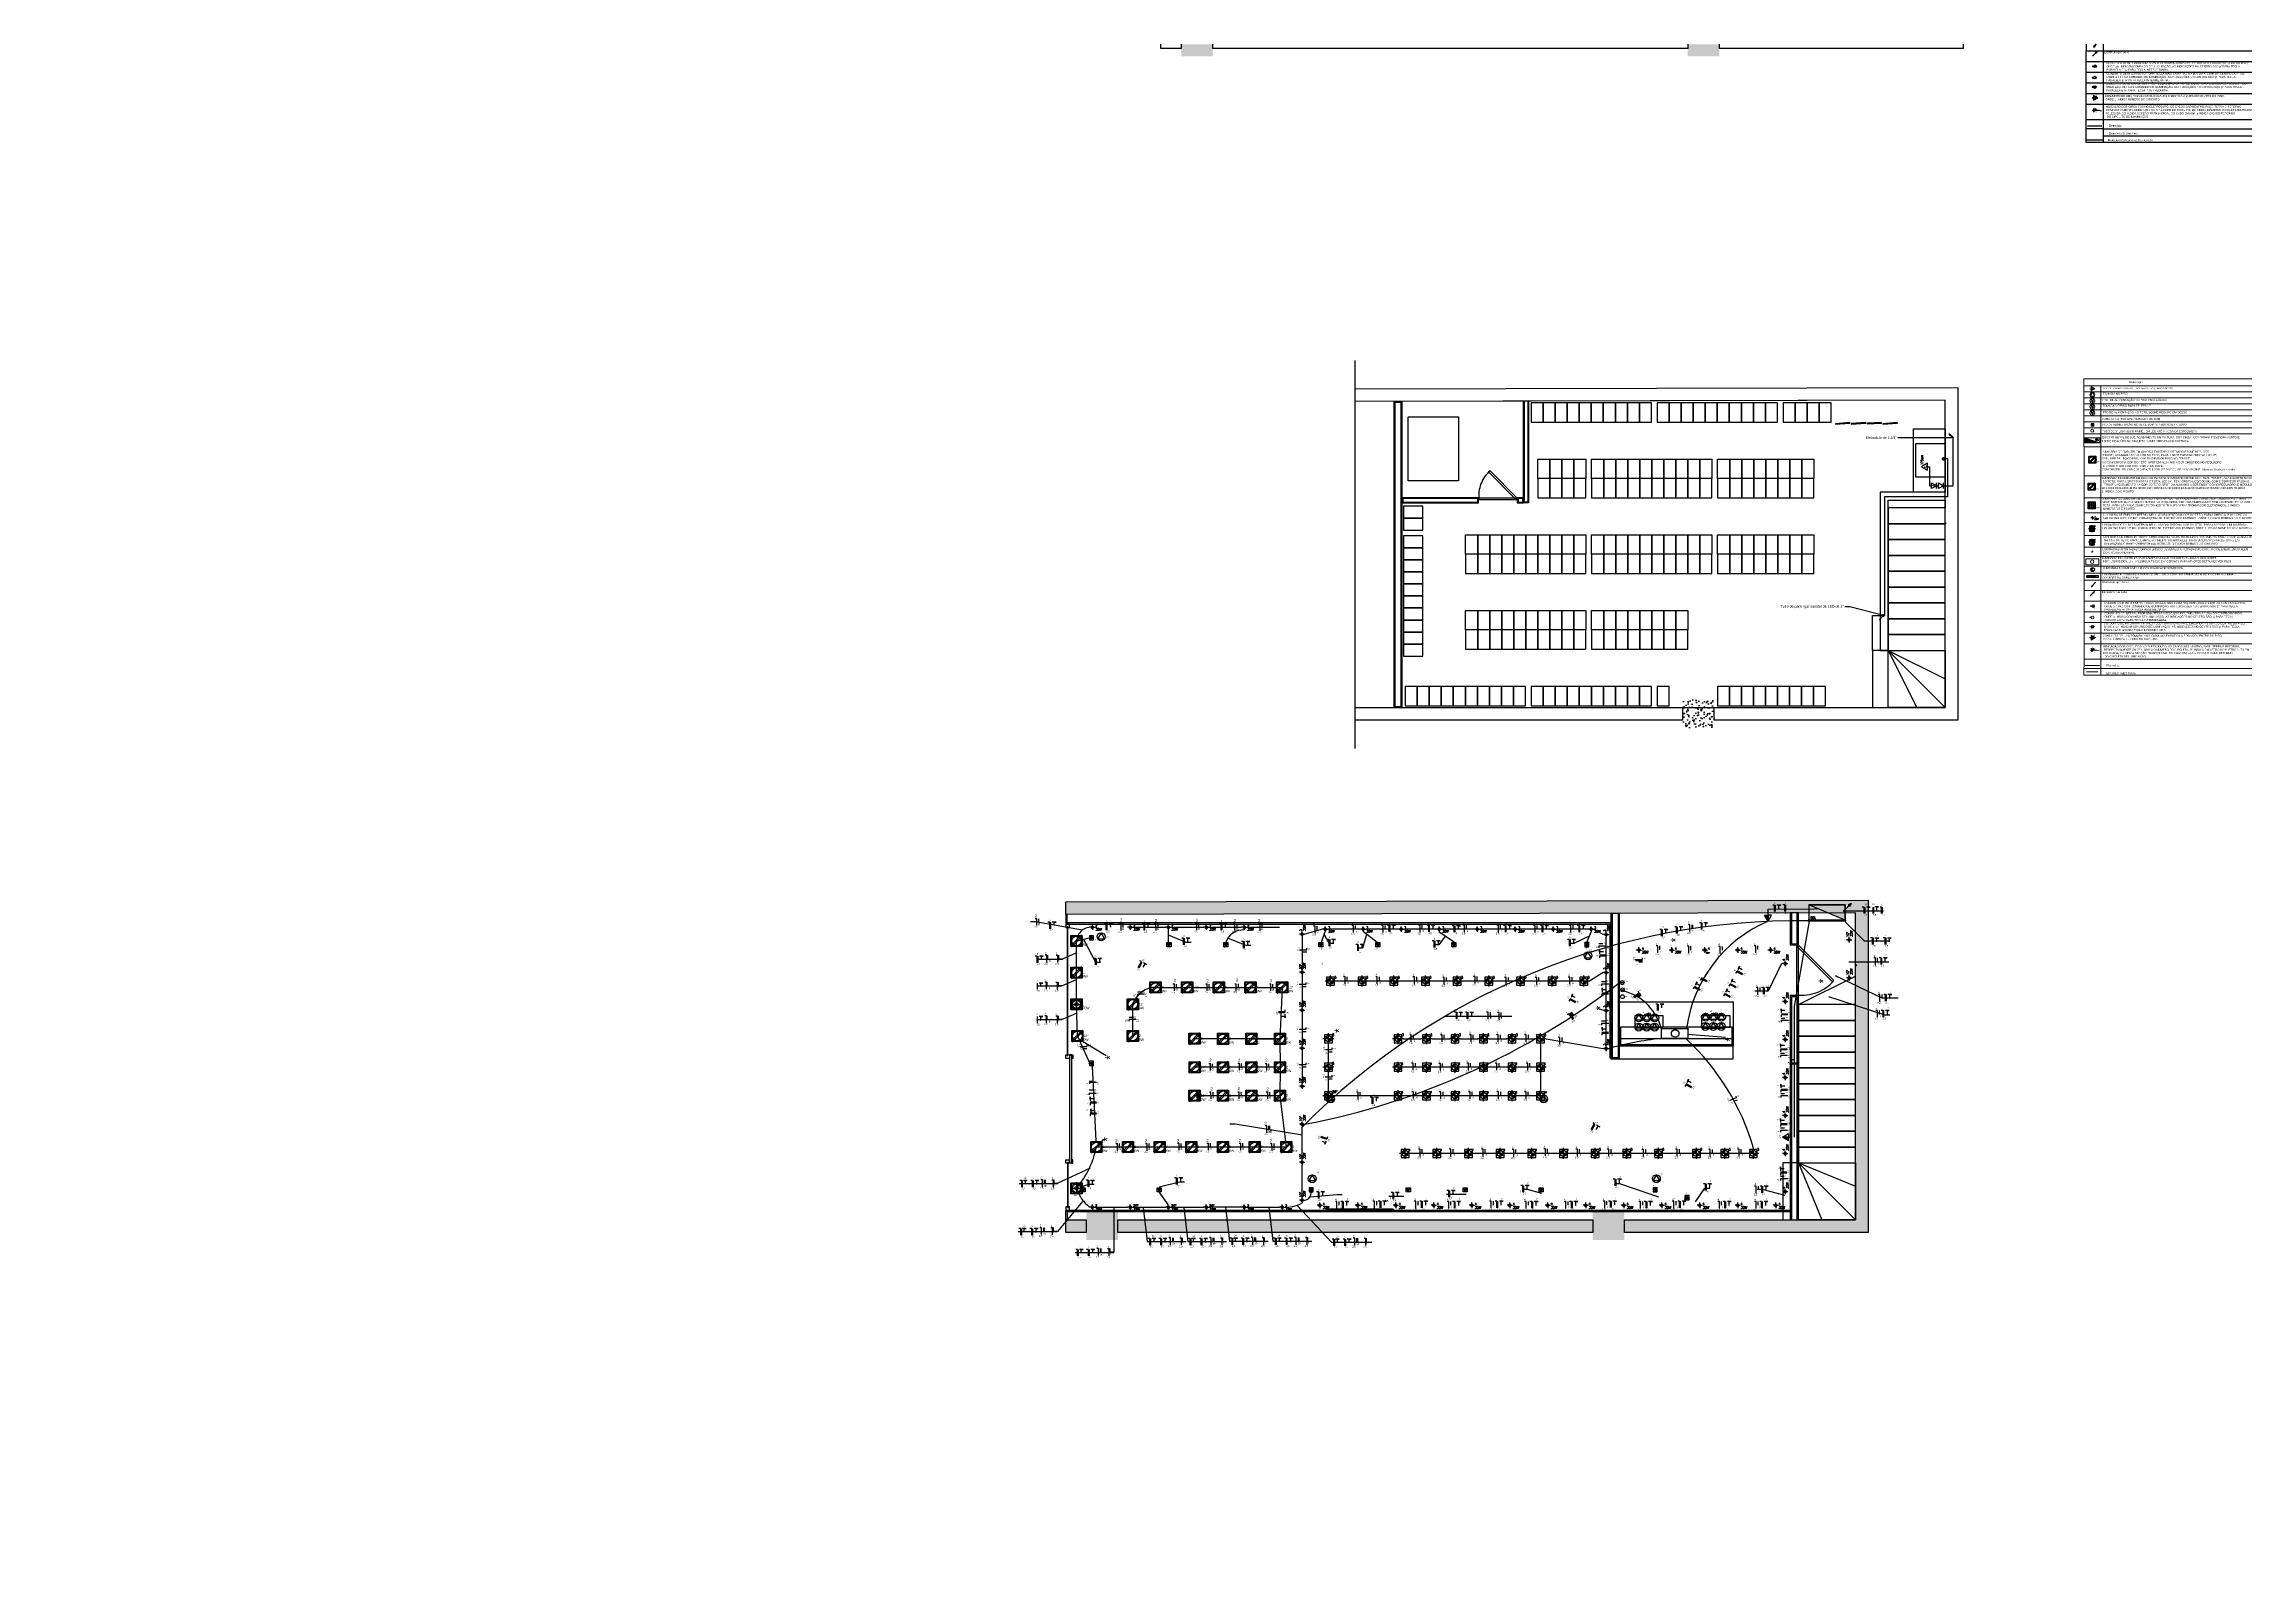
# Paper-space layout 'Layout1' of a CAD drawing. Header units: millimetres. Extents: x 29 to 258, y 20 to 177.
# The model-space entities are those that its viewports show. They can reach past a viewport. Long polylines and large blocks are cut down to what shows.
import ezdxf
from ezdxf import colors
from ezdxf.entities.mleader import LeaderData, LeaderLine
from ezdxf.enums import TextEntityAlignment as Align
from ezdxf.math import Vec2, Vec3

# ---------------------------------------------------------------- set-up
doc = ezdxf.new("R2010")
doc.units = ezdxf.units.MM
for name, pattern in [('DASHDOT', [1, 0.5, -0.25, 0, -0.25]), ('DASHED', [0.75, 0.5, -0.25]), ('HIDDEN', [9.525, 6.35, -3.175])]:
    doc.linetypes.add(name, pattern=pattern)
for name, color, linetype in [('1', 1, 'Continuous'), ('ALVEN_M', 140, 'Continuous'), ('DIVIS_F', 60, 'Continuous'), ('DIVIS_M', 3, 'Continuous'), ('DIVIS_P', 60, 'HIDDEN'), ('Eletroduto 2', 174, 'Continuous'), ('Eletroduto 4', 10, 'Continuous'), ('Eletroduto 5', 2, 'Continuous'), ('Eletrodutos', 210, 'Continuous'), ('Eletrodutos Dados', 170, 'Continuous'), ('ESCAD_M', 33, 'Continuous'), ('ESCAD_P', 2, 'HIDDEN'), ('ESQUA_M', 200, 'Continuous'), ('ESQUA_P', 101, 'HIDDEN'), ('Fases', 7, 'Continuous'), ('GRAFISMO_P', 52, 'DASHDOT'), ('LUMINARIA_TETO', 10, 'Continuous'), ('MARGEM', 227, 'Continuous'), ('MOVEL_F', 41, 'Continuous'), ('MOVEL_M', 42, 'Continuous'), ('MOVEL_P', 41, 'HIDDEN'), ('P', 1, 'Continuous'), ('PAR', 2, 'Continuous'), ('TEXTO_CIRCUITO', 7, 'Continuous'), ('TOMADA', 10, 'Continuous'), ('Tomada Logica', 170, 'Continuous'), ('Vieport', 6, 'Continuous')]:
    doc.layers.add(name, color=color, linetype=linetype)
doc.layers.add('DI-Textos do quadro', color=7, linetype='Continuous', lineweight=20)
doc.layers.add('Eletroduto dados Sub', color=160, linetype='DASHED', lineweight=5)
doc.layers.get('MOVEL_F').off()
doc.layers.get('MOVEL_M').off()
doc.layers.get('Vieport').off()
doc.styles.add('ARIAL', font='arial.ttf')
doc.styles.add('BEBO_[REGULAR]', font='arial.ttf')
doc.styles.add('carimbos$0$XrefBarra$0$COTA', font='ROMANS.shx', dxfattribs={"width": 0.9})
doc.styles.add('ROMANS', font='ROMANS.SHX', dxfattribs={"height": 1.5})
doc.styles.get("Standard").update_dxf_attribs({"font": 'arial.ttf', "height": 1})
doc.styles.add('Z_AUX1', font='romans.shx', dxfattribs={"width": 0.85, "height": 0.15})
doc.styles.add('Z_AUX50', font='romans.shx', dxfattribs={"width": 0.85, "height": 7.5})

# ---------------------------------------------------------------- blocks, each defined once
blk = doc.blocks.new('LUMINARIA TRUST_AR111')
at = {"color": 0}
for points in [[(-0.38, -0.32), (0.32, 0.38)], [(-0.32, -0.38), (0.38, 0.32)]]:
    blk.add_lwpolyline(points, dxfattribs=at)
for points in [[(-0.35, 0.35), (0.35, 0.35), (0.35, -0.35), (-0.35, -0.35)], [(-0.31, 0.31), (0.31, 0.31), (0.31, -0.31), (-0.31, -0.31)]]:
    blk.add_lwpolyline(points, close=True, dxfattribs=at)
blk.add_circle((0, 0), 0.3, dxfattribs=at)
at = {"color": 0, "style": 'BEBO_[REGULAR]'}
blk.add_attdef('GRAU', (0.39, -0.06), '', height=0.15, dxfattribs=at)
blk.add_attdef('VOLTAGEM', text='', height=0.15, dxfattribs=at).set_placement((0.39, -0.35), align=Align.BOTTOM_LEFT)
blk = doc.blocks.new('*U30')
for points in [[(5.5, 1.5), (0, 1.5), (0, 5.5), (5.5, 5.5)], [(165.5, 1.5), (171, 1.5), (171, 5.5), (165.5, 5.5)]]:
    blk.add_lwpolyline(points)
for points in [[(0, 0), (5.5, 0), (5.5, 1.5), (0, 1.5)], [(171, 0), (165.5, 0), (165.5, 1.5), (171, 1.5)]]:
    blk.add_lwpolyline(points, close=True)
at = {"layer": 'ESQUA_P'}
blk.add_lwpolyline([(170.5, 5), (170.5, 2), (0.5, 2), (0.5, 5)], close=True, dxfattribs=at)
blk = doc.blocks.new('*U31')
for points in [[(0, 5.5), (0, 0), (5.5, 0), (5.5, 2.2), (4.5, 2.2), (4.5, 3.2), (5.5, 3.2), (5.5, 5.5)], [(4.5, 3.2), (4.5, 2.2), (207.5, 2.2), (207.5, 3.2)], [(212, 5.5), (212, 0), (206.5, 0), (206.5, 2.2), (207.5, 2.2), (207.5, 3.2), (206.5, 3.2), (206.5, 5.5)]]:
    blk.add_lwpolyline(points, close=True)
blk = doc.blocks.new('PE_FORÇA NO TETO')
blk.add_hatch(color=256).paths.add_polyline_path([(0.13, -0.13), (0, 0.13), (-0.13, -0.13)])
for p, q in [((-0.13, -0.13), (0, 0.13)), ((0, 0.13), (0.13, -0.13))]:
    blk.add_line(p, q)
at = {"color": 0}
blk.add_lwpolyline([(-0.13, -0.13), (0.13, -0.13), (0.13, 0.13), (-0.13, 0.13)], close=True, dxfattribs=at)
blk = doc.blocks.new('*U25')
at = {"linetype": 'HIDDEN'}
for p, q in [((-0.75, 1.5), (-21.75, 22.5)), ((-21.75, -22.5), (-0.75, -1.5))]:
    blk.add_line(p, q, dxfattribs=at)
for points in [[(90, 22.5), (-21.75, 22.5), (-21.75, -22.5), (90, -22.5)], [(90, -1.5), (89.25, -1.5), (89.25, 1.5), (90, 1.5)]]:
    blk.add_lwpolyline(points)
blk.add_lwpolyline([(-0.75, -1.5), (0.75, -1.5), (0.75, 1.5), (-0.75, 1.5)], close=True)
blk.add_lwpolyline([(0.75, 1.5), (89.25, 1.5), (89.25, -1.5), (0.75, -1.5)], close=True, dxfattribs=at)
at = {"layer": 'TOMADA', "xscale": 25, "yscale": 25, "zscale": 25}
blk.add_blockref('PE_FORÇA NO TETO', (0, 0), dxfattribs=at)
blk = doc.blocks.new('*U26')
for points in [[(150, 22.5), (0, 22.5)], [(0, -1.5), (0.75, -1.5), (0.75, 1.5), (0, 1.5)], [(150, -1.5), (149.25, -1.5), (149.25, 1.5), (150, 1.5)], [(0, -22.5), (150, -22.5)]]:
    blk.add_lwpolyline(points)
at = {"linetype": 'HIDDEN'}
blk.add_lwpolyline([(0.75, 1.5), (149.25, 1.5), (149.25, -1.5), (0.75, -1.5)], close=True, dxfattribs=at)
at = {"layer": 'TOMADA', "xscale": 25, "yscale": 25, "zscale": 25}
blk.add_blockref('PE_FORÇA NO TETO', (0, 0), dxfattribs=at)
blk = doc.blocks.new('*U28')
for points in [[(90, 22.5), (0, 22.5)], [(0, -1.5), (0.75, -1.5), (0.75, 1.5), (0, 1.5)], [(90, -1.5), (89.25, -1.5), (89.25, 1.5), (90, 1.5)], [(0, -22.5), (90, -22.5)]]:
    blk.add_lwpolyline(points)
at = {"linetype": 'HIDDEN'}
blk.add_lwpolyline([(0.75, 1.5), (89.25, 1.5), (89.25, -1.5), (0.75, -1.5)], close=True, dxfattribs=at)
at = {"layer": 'TOMADA', "xscale": 25, "yscale": 25, "zscale": 25}
blk.add_blockref('PE_FORÇA NO TETO', (0, 0), dxfattribs=at)
blk = doc.blocks.new('*U29')
at = {"linetype": 'HIDDEN'}
for p, q in [((-0.75, 1.5), (-21.75, 22.5)), ((-21.75, -22.5), (-0.75, -1.5))]:
    blk.add_line(p, q, dxfattribs=at)
for points in [[(120, 22.5), (-21.75, 22.5), (-21.75, -22.5), (120, -22.5)], [(120, -1.5), (119.25, -1.5), (119.25, 1.5), (120, 1.5)]]:
    blk.add_lwpolyline(points)
blk.add_lwpolyline([(-0.75, -1.5), (0.75, -1.5), (0.75, 1.5), (-0.75, 1.5)], close=True)
blk.add_lwpolyline([(0.75, 1.5), (119.25, 1.5), (119.25, -1.5), (0.75, -1.5)], close=True, dxfattribs=at)
at = {"layer": 'TOMADA', "xscale": 25, "yscale": 25, "zscale": 25}
blk.add_blockref('PE_FORÇA NO TETO', (0, 0), dxfattribs=at)
blk = doc.blocks.new('PE_TOMADA_MEDIA')
blk.add_hatch(color=256).paths.add_polyline_path([(0, 0.12), (0, 0.5), (0.22, 0.12)])
blk.add_line((0, 0.12), (0, 0))
for points in [[(0, 0.12), (0, 0.5), (-0.22, 0.12)], [(0, 0.12), (0, 0.5), (0.22, 0.12)]]:
    blk.add_lwpolyline(points, close=True)
at = {"style": 'Z_AUX1', "width": 0.85}
blk.add_attdef('TIPO', text='', height=0.15, dxfattribs=at).set_placement((0.12, 0.35), align=Align.BOTTOM_LEFT)
blk = doc.blocks.new('*U24')
for points in [[(5, 0), (5, -2), (265, -2), (265, 0)], [(5, -47.5), (7, -47.5), (7, -2), (5, -2)], [(7, -46.5), (263, -46.5), (263, -2), (7, -2)], [(265, -47.5), (263, -47.5), (263, -2), (265, -2)], [(0, -45.5), (5, -45.5), (5, -43.5), (0, -43.5)], [(5, -48), (5, -50), (265, -50), (265, -48)], [(7, -46.5), (7, -47.5), (263, -47.5), (263, -46.5)], [(265, -45.5), (270, -45.5), (270, -43.5), (265, -43.5)]]:
    blk.add_lwpolyline(points, close=True)
at = {"layer": 'TOMADA', "xscale": -25, "yscale": 25, "zscale": 25, "rotation": 180}
blk.add_blockref('PE_TOMADA_MEDIA', (35, 0), dxfattribs=at)
blk = doc.blocks.new('*U27')
for points in [[(-210.9, -2), (-210.9, 0), (-212.9, 0)], [(-2, -2), (-2, 0), (0, 0)]]:
    blk.add_lwpolyline(points)
blk.add_lwpolyline([(-210.9, -2), (-2, -2), (-2, 0), (-210.9, 0)], close=True)
blk = doc.blocks.new('*U32')
for points in [[(120, 22.5), (0, 22.5)], [(0, -1.5), (0.75, -1.5), (0.75, 1.5), (0, 1.5)], [(120, -1.5), (119.25, -1.5), (119.25, 1.5), (120, 1.5)], [(0, -22.5), (120, -22.5)]]:
    blk.add_lwpolyline(points)
at = {"linetype": 'HIDDEN'}
blk.add_lwpolyline([(0.75, 1.5), (119.25, 1.5), (119.25, -1.5), (0.75, -1.5)], close=True, dxfattribs=at)
at = {"layer": 'TOMADA', "xscale": 25, "yscale": 25, "zscale": 25}
blk.add_blockref('PE_FORÇA NO TETO', (0, 0), dxfattribs=at)
blk = doc.blocks.new('_ARZ_PAINEL LED [PB]')
blk.add_lwpolyline([(0, 15), (151.5, 15), (151.5, 0), (0, 0)], close=True)
at = {"layer": 'TOMADA', "xscale": -25, "yscale": 25, "zscale": 25}
blk.add_blockref('PE_TOMADA_MEDIA', (75.75, 0), dxfattribs=at)
blk = doc.blocks.new('*U33')
at = {"linetype": 'HIDDEN'}
for p, q in [((0, 1.5), (-8.5, 10)), ((121.5, 1.5), (130, 10)), ((0, -1.5), (-8.5, -10)), ((121.5, -1.5), (130, -10))]:
    blk.add_line(p, q, dxfattribs=at)
for points in [[(-8.5, 10), (-8.5, -10), (130, -10), (130, 10)], [(0, 1.5), (1.5, 1.5), (1.5, -1.5), (0, -1.5)], [(121.5, 1.5), (120, 1.5), (120, -1.5), (121.5, -1.5)]]:
    blk.add_lwpolyline(points, close=True)
blk.add_lwpolyline([(1.5, 1.5), (1.5, -1.5), (120, -1.5), (120, 1.5)], close=True, dxfattribs=at)
at = {"layer": 'TOMADA', "xscale": 25, "yscale": 25, "zscale": 25}
blk.add_blockref('PE_FORÇA NO TETO', (0.8, 0), dxfattribs=at)
blk = doc.blocks.new('*U36')
for points in [[(-108, -2), (-108, 0), (-110, 0)], [(-2, -2), (-2, 0), (0, 0)]]:
    blk.add_lwpolyline(points)
blk.add_lwpolyline([(-108, -2), (-2, -2), (-2, 0), (-108, 0)], close=True)
blk = doc.blocks.new('*U34')
for points in [[(0, 5.5), (0, 0), (5.5, 0), (5.5, 2.2), (4.5, 2.2), (4.5, 3.2), (5.5, 3.2), (5.5, 5.5)], [(4.5, 3.2), (4.5, 2.2), (75.5, 2.2), (75.5, 3.2)], [(80, 5.5), (80, 0), (74.5, 0), (74.5, 2.2), (75.5, 2.2), (75.5, 3.2), (74.5, 3.2), (74.5, 5.5)]]:
    blk.add_lwpolyline(points, close=True)
blk = doc.blocks.new('*U35')
at = {"linetype": 'HIDDEN'}
for p, q in [((-0.75, 1.5), (-21.75, 22.5)), ((150.75, 1.5), (171.75, 22.5)), ((-21.75, -22.5), (-0.75, -1.5)), ((171.75, -22.5), (150.75, -1.5))]:
    blk.add_line(p, q, dxfattribs=at)
for points in [[(-21.75, -22.5), (171.75, -22.5), (171.75, 22.5), (-21.75, 22.5)], [(-0.75, -1.5), (0.75, -1.5), (0.75, 1.5), (-0.75, 1.5)], [(150.75, -1.5), (149.25, -1.5), (149.25, 1.5), (150.75, 1.5)]]:
    blk.add_lwpolyline(points, close=True)
blk.add_lwpolyline([(0.75, 1.5), (149.25, 1.5), (149.25, -1.5), (0.75, -1.5)], close=True, dxfattribs=at)
at = {"layer": 'TOMADA', "xscale": 25, "yscale": 25, "zscale": 25}
blk.add_blockref('PE_FORÇA NO TETO', (0, 0), dxfattribs=at)
blk = doc.blocks.new('PE_TOMADA PISO')
blk.add_lwpolyline([(0, 0.25), (-0.22, -0.12), (0.22, -0.12)], close=True)
blk.add_circle((0, 0), 0.25)
at = {"style": 'Z_AUX1', "width": 0.85}
blk.add_attdef('TIPO', text='', height=0.15, dxfattribs=at).set_placement((0, 0), align=Align.MIDDLE_CENTER)
blk = doc.blocks.new('*U23')
blk.add_hatch(color=256).paths.add_polyline_path([(0, -0.75), (0, 1.55), (0.97, 1.55)])
for points in [[(0, 1.55), (0, -0.75), (0.97, -0.75), (0.97, 1.55)], [(0.97, -0.8), (1, -0.8), (1, 1.6), (0.97, 1.6)]]:
    blk.add_lwpolyline(points, close=True)
blk.add_lwpolyline([(0, -0.75), (0, 1.55), (0.97, 1.55), (0, -0.75)])
at = {"insert": (0.73, -0.3), "char_height": 0.15, "attachment_point": 3, "rotation": 90.0949, "style": 'Z_AUX1'}
blk.add_mtext('{\\Fromans|c0;QDL}', dxfattribs=at)
blk = doc.blocks.new('LUMINARIA TRUST_CDMR')
at = {"color": 0}
for p, q in [((-0.38, 0), (0.38, 0)), ((0, 0.38), (0, -0.38))]:
    blk.add_line(p, q, dxfattribs=at)
for points in [[(-0.35, 0.35), (0.35, 0.35), (0.35, -0.35), (-0.35, -0.35)], [(-0.31, 0.31), (0.31, 0.31), (0.31, -0.31), (-0.31, -0.31)]]:
    blk.add_lwpolyline(points, close=True, dxfattribs=at)
for radius in [0.3, 0.26, 0.11]:
    blk.add_circle((0, 0), radius, dxfattribs=at)
at = {"color": 0, "style": 'BEBO_[REGULAR]'}
blk.add_attdef('GRAU', (0.39, -0.06), '', height=0.15, dxfattribs=at)
blk.add_attdef('VOLTAGEM', text='', height=0.15, dxfattribs=at).set_placement((0.39, -0.35), align=Align.BOTTOM_LEFT)
blk = doc.blocks.new('mini-dicroica')
at = {"color": 0}
for q in [(-0.17, 0), (0, 0.17), (0, -0.17), (0.17, 0)]:
    blk.add_line((0, 0), q, dxfattribs=at)
at = {"color": 0, "const_width": 0.111}
blk.add_lwpolyline([(-0.06, 0, 1), (0.06, 0, 1)], format="xyb", close=True, dxfattribs=at)
at = {"color": 2, "style": 'ROMANS'}
for tag, p in [('GRAU', (0.18, -0.16)), ('POTENCIA', (0.19, -0.43))]:
    blk.add_attdef(tag, p, '', height=0.15, dxfattribs=at)
blk = doc.blocks.new('l-dicro-exn')
h = blk.add_hatch(color=0)
h.paths.add_polyline_path([(0, 0.19, 0.414214), (-0.19, 0), (0, 0)])
h.paths.add_polyline_path([(0.19, 0), (0, 0), (0, -0.19, 0.414214)])
at = {"color": 0}
for p, q in [((0, 0), (-0.35, 0)), ((0, 0), (0, 0.35)), ((0.35, 0), (0, 0)), ((0, -0.35), (0, 0))]:
    blk.add_line(p, q, dxfattribs=at)
blk.add_lwpolyline([(-0.25, -0.25), (0.25, -0.25), (0.25, 0.25), (-0.25, 0.25)], close=True, dxfattribs=at)
blk.add_circle((0, 0), 0.194, dxfattribs=at)
at = {"color": 0, "style": 'ROMANS'}
blk.add_attdef('EX?', (0.24, 0.17), '', height=0.15, dxfattribs=at)
blk = doc.blocks.new('_None')
blk = doc.blocks.new('LUMINARIA FLUOR 36W')
at = {"color": 0}
blk.add_line((-60, -7), (60, 7), dxfattribs=at)
blk.add_lwpolyline([(-60, -7), (60, -7), (60, 7), (-60, 7)], close=True, dxfattribs=at)
blk = doc.blocks.new('*U63')
at = {"layer": 'TOMADA'}
blk.add_line((-1, 0), (1, 0), dxfattribs=at)
blk = doc.blocks.new('*U64')
at = {"layer": 'TOMADA', "color": 0, "linetype": 'ByBlock', "lineweight": -2, "transparency": 16777216}
blk.add_blockref('*U63', (3428.8, 3815.7), dxfattribs=at)
for p, rotation in [((3430.3, 3816.6), 239.9999999999999), ((3430.3, 3814.8), 119.9999999999999)]:
    blk.add_blockref('*U63', p, dxfattribs=dict(at, rotation=rotation))
blk = doc.blocks.new('*U42')
for points in [[(0, -3), (3, -3), (3, 0), (0, 0)], [(3, 0), (195, 0), (195, -3), (3, -3)], [(195, -3), (198, -3), (198, 0), (195, 0)], [(0, -3), (3, -3), (3, -60), (0, -60)], [(195, -3), (198, -3), (198, -60), (195, -60)], [(0, -63), (3, -63), (3, -60), (0, -60)], [(3, -63), (195, -63), (195, -60), (3, -60)], [(195, -63), (198, -63), (198, -60), (195, -60)]]:
    blk.add_lwpolyline(points, close=True)
at = {"layer": 'MOVEL_P', "ltscale": 0.5}
for points in [[(4, -31.3), (4, -0.8), (23, -0.8), (23, -31.3)], [(4, -31.3), (4, -61.8), (23, -61.8), (23, -31.3)], [(23, -31.3), (23, -0.8), (42, -0.8), (42, -31.3)], [(23, -31.3), (23, -61.8), (42, -61.8), (42, -31.3)], [(42, -31.3), (42, -0.8), (61, -0.8), (61, -31.3)], [(42, -31.3), (42, -61.8), (61, -61.8), (61, -31.3)], [(61, -31.3), (61, -0.8), (80, -0.8), (80, -31.3)], [(61, -31.3), (61, -61.8), (80, -61.8), (80, -31.3)], [(80, -31.3), (80, -0.8), (99, -0.8), (99, -31.3)], [(80, -31.3), (80, -61.8), (99, -61.8), (99, -31.3)], [(99, -31.3), (99, -0.8), (118, -0.8), (118, -31.3)], [(99, -31.3), (99, -61.8), (118, -61.8), (118, -31.3)], [(118, -31.3), (118, -0.8), (137, -0.8), (137, -31.3)], [(118, -31.3), (118, -61.8), (137, -61.8), (137, -31.3)], [(137, -31.3), (137, -0.8), (156, -0.8), (156, -31.3)], [(137, -31.3), (137, -61.8), (156, -61.8), (156, -31.3)], [(156, -31.3), (156, -0.8), (175, -0.8), (175, -31.3)], [(156, -31.3), (156, -61.8), (175, -61.8), (175, -31.3)], [(175, -31.3), (175, -0.8), (194, -0.8), (194, -31.3)], [(175, -31.3), (175, -61.8), (194, -61.8), (194, -31.3)]]:
    blk.add_lwpolyline(points, close=True, dxfattribs=at)
blk = doc.blocks.new('*U46')
for points in [[(0, 30), (3, 30), (3, 33), (0, 33)], [(0, 30), (3, 30), (3, 3), (0, 3)], [(0, 0), (3, 0), (3, 3), (0, 3)], [(3, 33), (195, 33), (195, 30), (3, 30)], [(3, 0), (195, 0), (195, 3), (3, 3)], [(195, 30), (198, 30), (198, 33), (195, 33)], [(195, 30), (198, 30), (198, 3), (195, 3)], [(195, 0), (198, 0), (198, 3), (195, 3)]]:
    blk.add_lwpolyline(points, close=True)
at = {"layer": 'MOVEL_P', "ltscale": 0.5}
for points in [[(4, 31.7), (4, 1.2), (23, 1.2), (23, 31.7)], [(23, 31.7), (23, 1.2), (42, 1.2), (42, 31.7)], [(42, 31.7), (42, 1.2), (61, 1.2), (61, 31.7)], [(61, 31.7), (61, 1.2), (80, 1.2), (80, 31.7)], [(80, 31.7), (80, 1.2), (99, 1.2), (99, 31.7)], [(99, 31.7), (99, 1.2), (118, 1.2), (118, 31.7)], [(118, 31.7), (118, 1.2), (137, 1.2), (137, 31.7)], [(137, 31.7), (137, 1.2), (156, 1.2), (156, 31.7)], [(156, 31.7), (156, 1.2), (175, 1.2), (175, 31.7)], [(175, 31.7), (175, 1.2), (194, 1.2), (194, 31.7)]]:
    blk.add_lwpolyline(points, close=True, dxfattribs=at)
blk = doc.blocks.new('*U52')
for points in [[(0, 30), (3, 30), (3, 33), (0, 33)], [(0, 30), (3, 30), (3, 3), (0, 3)], [(0, 0), (3, 0), (3, 3), (0, 3)], [(3, 33), (43, 33), (43, 30), (3, 30)], [(3, 0), (43, 0), (43, 3), (3, 3)], [(43, 30), (46, 30), (46, 33), (43, 33)], [(43, 30), (46, 30), (46, 3), (43, 3)], [(43, 0), (46, 0), (46, 3), (43, 3)]]:
    blk.add_lwpolyline(points, close=True)
at = {"layer": 'MOVEL_P', "ltscale": 0.5}
for points in [[(4, 31.7), (4, 1.2), (23, 1.2), (23, 31.7)], [(23, 31.7), (23, 1.2), (42, 1.2), (42, 31.7)]]:
    blk.add_lwpolyline(points, close=True, dxfattribs=at)
blk = doc.blocks.new('*U49')
for points in [[(0, -3), (3, -3), (3, 0), (0, 0)], [(3, 0), (157, 0), (157, -3), (3, -3)], [(157, -3), (160, -3), (160, 0), (157, 0)], [(0, -3), (3, -3), (3, -60), (0, -60)], [(157, -3), (160, -3), (160, -60), (157, -60)], [(0, -63), (3, -63), (3, -60), (0, -60)], [(3, -63), (157, -63), (157, -60), (3, -60)], [(157, -63), (160, -63), (160, -60), (157, -60)]]:
    blk.add_lwpolyline(points, close=True)
at = {"layer": 'MOVEL_P', "ltscale": 0.5}
for points in [[(4, -31.3), (4, -0.8), (23, -0.8), (23, -31.3)], [(4, -31.3), (4, -61.8), (23, -61.8), (23, -31.3)], [(23, -31.3), (23, -0.8), (42, -0.8), (42, -31.3)], [(23, -31.3), (23, -61.8), (42, -61.8), (42, -31.3)], [(42, -31.3), (42, -0.8), (61, -0.8), (61, -31.3)], [(42, -31.3), (42, -61.8), (61, -61.8), (61, -31.3)], [(61, -31.3), (61, -0.8), (80, -0.8), (80, -31.3)], [(61, -31.3), (61, -61.8), (80, -61.8), (80, -31.3)], [(80, -31.3), (80, -0.8), (99, -0.8), (99, -31.3)], [(80, -31.3), (80, -61.8), (99, -61.8), (99, -31.3)], [(99, -31.3), (99, -0.8), (118, -0.8), (118, -31.3)], [(99, -31.3), (99, -61.8), (118, -61.8), (118, -31.3)], [(118, -31.3), (118, -0.8), (137, -0.8), (137, -31.3)], [(118, -31.3), (118, -61.8), (137, -61.8), (137, -31.3)], [(137, -31.3), (137, -0.8), (156, -0.8), (156, -31.3)], [(137, -31.3), (137, -61.8), (156, -61.8), (156, -31.3)]]:
    blk.add_lwpolyline(points, close=True, dxfattribs=at)
blk = doc.blocks.new('*U51')
for points in [[(0, -3), (3, -3), (3, 0), (0, 0)], [(3, 0), (81, 0), (81, -3), (3, -3)], [(81, -3), (84, -3), (84, 0), (81, 0)], [(0, -3), (3, -3), (3, -60), (0, -60)], [(81, -3), (84, -3), (84, -60), (81, -60)], [(0, -63), (3, -63), (3, -60), (0, -60)], [(3, -63), (81, -63), (81, -60), (3, -60)], [(81, -63), (84, -63), (84, -60), (81, -60)]]:
    blk.add_lwpolyline(points, close=True)
at = {"layer": 'MOVEL_P', "ltscale": 0.5}
for points in [[(4, -31.3), (4, -0.8), (23, -0.8), (23, -31.3)], [(4, -31.3), (4, -61.8), (23, -61.8), (23, -31.3)], [(23, -31.3), (23, -0.8), (42, -0.8), (42, -31.3)], [(23, -31.3), (23, -61.8), (42, -61.8), (42, -31.3)], [(42, -31.3), (42, -0.8), (61, -0.8), (61, -31.3)], [(42, -31.3), (42, -61.8), (61, -61.8), (61, -31.3)], [(61, -31.3), (61, -0.8), (80, -0.8), (80, -31.3)], [(61, -31.3), (61, -61.8), (80, -61.8), (80, -31.3)]]:
    blk.add_lwpolyline(points, close=True, dxfattribs=at)
blk = doc.blocks.new('*U48')
for points in [[(0, 30), (3, 30), (3, 33), (0, 33)], [(0, 30), (3, 30), (3, 3), (0, 3)], [(0, 0), (3, 0), (3, 3), (0, 3)], [(3, 33), (24, 33), (24, 30), (3, 30)], [(3, 0), (24, 0), (24, 3), (3, 3)], [(24, 30), (27, 30), (27, 33), (24, 33)], [(24, 30), (27, 30), (27, 3), (24, 3)], [(24, 0), (27, 0), (27, 3), (24, 3)]]:
    blk.add_lwpolyline(points, close=True)
at = {"layer": 'MOVEL_P', "ltscale": 0.5}
blk.add_lwpolyline([(4, 31.7), (4, 1.2), (23, 1.2), (23, 31.7)], close=True, dxfattribs=at)
blk = doc.blocks.new('PE_TELEFONE_BAIXO')
for p, q in [((-0.18, 0.12), (0.18, 0.12)), ((0, 0.12), (0, 0))]:
    blk.add_line(p, q)
blk.add_lwpolyline([(0, 0.12), (-0.18, 0.43), (0.18, 0.43)], close=True)
at = {"style": 'Z_AUX1', "width": 0.85}
blk.add_attdef('TIPO', text='', height=0.15, dxfattribs=at).set_placement((0, 0.33), align=Align.MIDDLE_CENTER)
blk = doc.blocks.new('*U47')
for points in [[(0, 30), (3, 30), (3, 33), (0, 33)], [(0, 30), (3, 30), (3, 3), (0, 3)], [(0, 0), (3, 0), (3, 3), (0, 3)], [(3, 33), (81, 33), (81, 30), (3, 30)], [(3, 0), (81, 0), (81, 3), (3, 3)], [(81, 30), (84, 30), (84, 33), (81, 33)], [(81, 30), (84, 30), (84, 3), (81, 3)], [(81, 0), (84, 0), (84, 3), (81, 3)]]:
    blk.add_lwpolyline(points, close=True)
at = {"layer": 'MOVEL_P', "ltscale": 0.5}
for points in [[(4, 31.7), (4, 1.2), (23, 1.2), (23, 31.7)], [(23, 31.7), (23, 1.2), (42, 1.2), (42, 31.7)], [(42, 31.7), (42, 1.2), (61, 1.2), (61, 31.7)], [(61, 31.7), (61, 1.2), (80, 1.2), (80, 31.7)]]:
    blk.add_lwpolyline(points, close=True, dxfattribs=at)
blk = doc.blocks.new('_ARZ_ARMARIO FUNCIONARIOS')
for points in [[(0, -33), (-1, -33), (-1, -1), (-99.9, -1), (-99.9, -33), (-100.9, -33), (-100.9, 0), (0, 0)], [(-76.4, -33), (-76.4, -32), (-99.4, -32), (-99.4, -33)], [(-75.9, -33), (-74.9, -33), (-74.9, -1), (-75.9, -1)], [(-51.4, -33), (-51.4, -32), (-74.4, -32), (-74.4, -33)], [(-50.9, -33), (-49.9, -33), (-49.9, -1), (-50.9, -1)], [(-26.4, -33), (-26.4, -32), (-49.4, -32), (-49.4, -33)], [(-25.9, -33), (-24.9, -33), (-24.9, -1), (-25.9, -1)], [(-1.5, -33), (-1.5, -32), (-24.4, -32), (-24.4, -33)]]:
    blk.add_lwpolyline(points, close=True)
at = {"layer": 'MOVEL_P'}
for points in [[(-76.4, -33), (-76.5, -32), (-99.4, -34.1), (-99.3, -35)], [(-51.4, -33), (-51.4, -32), (-74.4, -33.6), (-74.3, -34.6)], [(-26.4, -33), (-26.4, -32), (-49.4, -33.2), (-49.3, -34.2)], [(-1.5, -33), (-1.6, -32), (-24.4, -34.1), (-24.3, -35)]]:
    blk.add_lwpolyline(points, close=True, dxfattribs=at)
blk = doc.blocks.new('*U50')
for points in [[(0, 30), (3, 30), (3, 33), (0, 33)], [(0, 30), (3, 30), (3, 3), (0, 3)], [(0, 0), (3, 0), (3, 3), (0, 3)], [(3, 33), (176, 33), (176, 30), (3, 30)], [(3, 0), (176, 0), (176, 3), (3, 3)], [(176, 30), (179, 30), (179, 33), (176, 33)], [(176, 30), (179, 30), (179, 3), (176, 3)], [(176, 0), (179, 0), (179, 3), (176, 3)]]:
    blk.add_lwpolyline(points, close=True)
at = {"layer": 'MOVEL_P', "ltscale": 0.5}
for points in [[(4, 31.7), (4, 1.2), (23, 1.2), (23, 31.7)], [(23, 31.7), (23, 1.2), (42, 1.2), (42, 31.7)], [(42, 31.7), (42, 1.2), (61, 1.2), (61, 31.7)], [(61, 31.7), (61, 1.2), (80, 1.2), (80, 31.7)], [(80, 31.7), (80, 1.2), (99, 1.2), (99, 31.7)], [(99, 31.7), (99, 1.2), (118, 1.2), (118, 31.7)], [(118, 31.7), (118, 1.2), (137, 1.2), (137, 31.7)], [(137, 31.7), (137, 1.2), (156, 1.2), (156, 31.7)], [(156, 31.7), (156, 1.2), (175, 1.2), (175, 31.7)]]:
    blk.add_lwpolyline(points, close=True, dxfattribs=at)
blk = doc.blocks.new('PE_TOMADA_BAIXA')
blk.add_line((0, 0.12), (0, 0))
blk.add_lwpolyline([(0, 0.5), (-0.22, 0.12), (0.22, 0.12)], close=True)
at = {"style": 'Z_AUX1', "width": 0.85}
blk.add_attdef('TIPO', text='', height=0.15, dxfattribs=at).set_placement((0, 0.25), align=Align.MIDDLE_CENTER)
blk.add_attdef('TIPO', text='', height=0.15, dxfattribs=at).set_placement((0.12, 0.35), align=Align.BOTTOM_LEFT)
blk = doc.blocks.new('LUMINARIA EMERGENCIA')
at = {"color": 0}
blk.add_circle((0, 0), 0.197, dxfattribs=at)
at = {"color": 0, "style": 'carimbos$0$XrefBarra$0$COTA'}
blk.add_text('E', height=0.2, rotation=0.0003, dxfattribs=at).set_placement((-0.1, -0.1))
blk = doc.blocks.new('*U69')
at = {"layer": 'TOMADA'}
blk.add_line((-1, 0), (1, 0), dxfattribs=at)
blk = doc.blocks.new('*U70')
at = {"layer": '1', "color": 0, "linetype": 'ByBlock', "lineweight": -2, "transparency": 16777216}
blk.add_blockref('*U69', (3428.8, 3815.7), dxfattribs=at)
for p, rotation in [((3430.3, 3816.6), 239.9999999999999), ((3430.3, 3814.8), 119.9999999999999)]:
    blk.add_blockref('*U69', p, dxfattribs=dict(at, rotation=rotation))

msp = doc.modelspace()

# ---------------------------------------------------------------- hatches: boundary and pattern name
at = {"layer": '1', "lineweight": 5}
for color, points in [(256, [(16661.1, 13403.9), (16667.1, 13403.9), (16661.1, 13400.5)]), (256, [(16675, 13318.3), (16651.3, 13318.3), (16651.3, 13326.2)]), (256, [(16665.2, 13344.9), (16663.1, 13349.1), (16661, 13344.9)]), (4, [(16663.4, 13093), (16662.7, 13093.6), (16661.8, 13091.2)]), (4, [(16662.7, 13093.6), (16661.8, 13091.2), (16663.4, 13093)]), (4, [(16664.8, 13081.9), (16665.4, 13081.2), (16666.5, 13083.6)]), (4, [(16665.4, 13081.2), (16666.5, 13083.6), (16664.8, 13081.9)]), (4, [(16328.5, 13040.9), (16327.8, 13041.5), (16326.9, 13039.1)]), (4, [(16327.8, 13041.5), (16326.9, 13039.1), (16328.5, 13040.9)])]:
    msp.add_hatch(color=color, dxfattribs=at).paths.add_polyline_path(points)
h = msp.add_hatch(color=256, dxfattribs=at)
h.dxf.hatch_style = 1
h.paths.add_polyline_path([(16667.9, 13011), (16661.3, 13014.8), (16661.3, 13007.2)])
at = {"layer": 'ALVEN_M'}
h = msp.add_hatch(dxfattribs=at)
h.set_pattern_fill('AR-CONC', color=255, scale=0.1)
h.set_pattern_definition([(50, (13424.766, 21663.364), (18.218467, -1.593909), [1.905, -20.955]), (355, (13424.766, 21663.364), (-3.52434, 19.105685), [1.524, -16.76406]), (100.45144, (13426.285, 21663.231), (14.694125, 17.511775), [1.619, -17.809024]), (46.1842, (13424.766, 21668.444), (27.107904, -4.20423), [2.8575, -31.4325]), (96.63556, (13427.025, 21668.094), (23.74041, 24.74261), [2.4285, -26.71356]), (351.18415, (13424.766, 21668.444), (23.74041, 24.74261), [2.286, -25.14597]), (21, (13427.306, 21667.174), (15.16144, -10.22652), [1.905, -20.955]), (326, (13427.306, 21667.174), (6.180203, 18.418797), [1.524, -16.764]), (71.45144, (13428.57, 21666.322), (21.341642, 8.192277), [1.619, -17.808994]), (37.5, (13424.7665, 21663.364), (0.3088603, 8.455504), [0, -16.5608, 0, -17.018, 0, -16.8275]), (7.5, (13424.7665, 21663.364), (6.681966, 10.018057), [0, -9.7028, 0, -16.1798, 0, -6.4135]), (327.5, (13419.102, 21663.364), (13.5590595, -0.5728744), [0, -6.35, 0, -19.812, 0, -26.289]), (317.5, (13416.562, 21663.364), (14.812918, 2.542649), [0, -8.255, 0, -13.1572, 0, -18.669])])
h.paths.add_polyline_path([(15224, 13929), (15224, 13973), (15274, 13973), (15274, 13929)])
h.paths.add_polyline_path([(16024, 13929), (16024, 13973), (16074, 13973), (16074, 13929)])
h = msp.add_hatch(dxfattribs=at)
h.set_pattern_fill('AR-CONC', color=255, scale=0.1)
h.set_pattern_definition([(50, (13416.55, 20603.294), (18.218467, -1.593909), [1.905, -20.955]), (355, (13416.55, 20603.294), (-3.52434, 19.105685), [1.524, -16.76406]), (100.45144, (13418.068, 20603.161), (14.694125, 17.511775), [1.619, -17.809024]), (46.1842, (13416.55, 20608.374), (27.107904, -4.20423), [2.8575, -31.4325]), (96.63556, (13418.809, 20608.024), (23.74041, 24.74261), [2.4285, -26.71356]), (351.18415, (13416.55, 20608.374), (23.74041, 24.74261), [2.286, -25.14597]), (21, (13419.09, 20607.104), (15.16144, -10.22652), [1.905, -20.955]), (326, (13419.09, 20607.104), (6.180203, 18.418797), [1.524, -16.764]), (71.45144, (13420.353, 20606.252), (21.341642, 8.192277), [1.619, -17.808994]), (37.5, (13416.5497, 20603.294), (0.3088603, 8.455504), [0, -16.5608, 0, -17.018, 0, -16.8275]), (7.5, (13416.55, 20603.294), (6.681966, 10.018057), [0, -9.7028, 0, -16.1798, 0, -6.4135]), (327.5, (13410.8855, 20603.294), (13.5590595, -0.5728744), [0, -6.35, 0, -19.812, 0, -26.289]), (317.5, (13408.345, 20603.294), (14.812918, 2.542649), [0, -8.255, 0, -13.1572, 0, -18.669])])
h.paths.add_polyline_path([(16015.8, 12868.9), (16015.8, 12912.9), (16065.8, 12912.9), (16065.8, 12868.9)])
h = msp.add_hatch(color=253, dxfattribs=at)
h.dxf.hatch_style = 1
h.paths.add_polyline_path([(15924, 12071.7), (15924, 12091.7), (16289, 12091.7), (16289, 12576.7), (15042, 12573.7), (15042, 12593.7), (16309, 12596.7), (16309, 12071.7)])
h.paths.add_polyline_path([(15124, 12071.7), (15124, 12091.7), (15874, 12091.7), (15874, 12071.7)], flags=17)
h.paths.add_polyline_path([(15042, 12071.7), (15042, 12091.7), (15074, 12091.7), (15074, 12071.7)], flags=17)
h = msp.add_hatch(dxfattribs=at)
h.set_pattern_fill('AR-CONC', color=255, scale=0.1)
h.set_pattern_definition([(50, (13274.768, 19794.121), (18.218467, -1.593909), [1.905, -20.955]), (355, (13274.768, 19794.121), (-3.52434, 19.105685), [1.524, -16.76406]), (100.45144, (13276.286, 19793.988), (14.694125, 17.511775), [1.619, -17.809024]), (46.1842, (13274.768, 19799.2), (27.107904, -4.20423), [2.8575, -31.4325]), (96.63556, (13277.027, 19798.85), (23.74041, 24.74261), [2.4285, -26.71356]), (351.18415, (13274.768, 19799.2), (23.74041, 24.74261), [2.286, -25.14597]), (21, (13277.308, 19797.931), (15.16144, -10.22652), [1.905, -20.955]), (326, (13277.308, 19797.931), (6.180203, 18.418797), [1.524, -16.764]), (71.45144, (13278.571, 19797.079), (21.341642, 8.192277), [1.619, -17.808994]), (37.5, (13274.7675, 19794.121), (0.3088603, 8.455504), [0, -16.5608, 0, -17.018, 0, -16.8275]), (7.5, (13274.7675, 19794.121), (6.681966, 10.018057), [0, -9.7028, 0, -16.1798, 0, -6.4135]), (327.5, (13269.103, 19794.121), (13.5590595, -0.5728744), [0, -6.35, 0, -19.812, 0, -26.289]), (317.5, (13266.563, 19794.121), (14.812918, 2.542649), [0, -8.255, 0, -13.1572, 0, -18.669])])
h.paths.add_polyline_path([(15074, 12059.7), (15074, 12103.7), (15124, 12103.7), (15124, 12059.7)])
h.paths.add_polyline_path([(15874, 12059.7), (15874, 12103.7), (15924, 12103.7), (15924, 12059.7)])
at = {"layer": 'TEXTO_CIRCUITO', "ltscale": 0.05}
for points in [[(16666.9, 13945.3), (16666.2, 13945.9), (16665.3, 13943.4)], [(16666.2, 13945.9), (16665.3, 13943.4), (16666.9, 13945.3)], [(16668.3, 13934.1), (16668.9, 13933.5), (16670, 13935.8)], [(16668.9, 13933.5), (16670, 13935.8), (16668.3, 13934.1)], [(16438.3, 13331.2), (16438.9, 13331.9), (16436.4, 13332.8)], [(16438.9, 13331.9), (16436.4, 13332.8), (16438.3, 13331.2)], [(16278.7, 12587.9), (16280, 12586.7), (16282, 12591.2)], [(16280, 12586.7), (16282, 12591.2), (16278.7, 12587.9)]]:
    msp.add_hatch(color=4, dxfattribs=at).paths.add_polyline_path(points)
at = {"layer": 'TOMADA'}
h = msp.add_hatch(color=256, dxfattribs=at)
h.dxf.hatch_style = 1
h.paths.add_polyline_path([(16671.5, 13863.3), (16664.8, 13867.1), (16664.8, 13859.4)])

# ---------------------------------------------------------------- linework, layer by layer
for points in [[(16430.8, 13385.9), (15559.8, 13383.8), (15559.8, 12900.9), (16430.8, 12900.9)], [(16380.8, 13240.9), (16380.8, 13340.9), (16430.8, 13340.9), (16430.8, 13240.9)], [(16096, 12365.8), (15916, 12365.8), (15916, 12435.8), (16096, 12435.8)], [(15985.5, 12413.8), (15940.5, 12413.8), (15940.5, 12395.8), (15985.5, 12395.8)], [(16091, 12413.8), (16046, 12413.8), (16046, 12395.8), (16091, 12395.8)], [(16094, 12395.8), (15918, 12395.8), (15918, 12368.8), (16094, 12368.8)], [(16096, 12365.8), (15916, 12365.8), (15916, 12345.8), (16096, 12345.8)], [(16094, 12377.8), (15918, 12377.8), (15918, 12367.8), (16094, 12367.8)]]:
    msp.add_lwpolyline(points, close=True)
for points in [[(15918, 12367.8), (15918, 12365.8)], [(16094, 12367.8), (16094, 12365.8)]]:
    msp.add_lwpolyline(points)
for centre in [(15963, 12416.8), (16069, 12416.8)]:
    msp.add_circle(centre, 2)
at = {"layer": '1', "color": 1, "lineweight": 5}
for p, q in [((16921.3, 13419.7), (16649.7, 13419.7)), ((16649.7, 13419.7), (16649.7, 13312.2)), ((16649.7, 13408.6), (16921.3, 13408.6)), ((16649.7, 13408.6), (16921.3, 13408.6)), ((16649.7, 13399.2), (16921.3, 13399.2)), ((16649.7, 13389.7), (16921.3, 13389.7)), ((16921.3, 13312.2), (16921.3, 13419.7)), ((16649.7, 13380.2), (16921.3, 13380.2)), ((16649.7, 13370.7), (16921.3, 13370.7)), ((16649.7, 13361.3), (16921.3, 13361.3)), ((16649.7, 13351.8), (16921.3, 13351.8)), ((16649.7, 13342.3), (16921.3, 13342.3)), ((16649.7, 13332.8), (16921.3, 13332.8)), ((16663.1, 13349.1), (16665.2, 13344.9)), ((16649.7, 13312.2), (16921.3, 13312.2)), ((16649.9, 13266.5), (16921.6, 13266.5))]:
    msp.add_line(p, q, dxfattribs=at)
at = {"layer": '1', "lineweight": 5}
for p, q in [((16661.1, 13403.9), (16659.2, 13403.9)), ((16663.1, 13398.4), (16659.7, 13392.4)), ((16659.7, 13392.4), (16666.5, 13392.4)), ((16667.1, 13403.9), (16661.1, 13407.3)), ((16661.1, 13407.3), (16661.1, 13403.9)), ((16661.1, 13403.9), (16667.1, 13403.9)), ((16661.1, 13403.9), (16667.1, 13403.9)), ((16667.1, 13403.9), (16661.1, 13400.5)), ((16661.1, 13400.5), (16661.1, 13403.9)), ((16666.5, 13392.4), (16663.1, 13398.4)), ((16663.1, 13384.3), (16660.9, 13388.2)), ((16660.9, 13388.2), (16665.4, 13388.2)), ((16660.9, 13384.3), (16665.4, 13384.3)), ((16660.9, 13374.8), (16665.4, 13374.8)), ((16660.9, 13365.3), (16665.4, 13365.3)), ((16665.4, 13388.2), (16663.1, 13384.3)), ((16663.1, 13384.3), (16663.1, 13381)), ((16663.1, 13374.8), (16663.1, 13371.5)), ((16663.1, 13365.3), (16663.1, 13362)), ((16661, 13344.9), (16663.1, 13349.1)), ((16649.9, 13312.2), (16649.9, 13102.1)), ((16676.5, 13312.2), (16676.5, 13102.1)), ((16921.6, 13101.9), (16921.3, 13312.2)), ((16649.9, 13102.1), (16649.9, 13085.3)), ((16649.9, 13085.3), (16921.6, 13085.3)), ((16649.9, 13018.1), (16649.9, 13085.3)), ((16676.5, 13102.1), (16676.5, 13018.2)), ((16921.6, 13085.3), (16921.6, 13101.9)), ((16921.6, 13085.3), (16921.6, 13018.1)), ((16649.9, 13068.5), (16921.6, 13068.5)), ((16649.9, 13051.7), (16921.6, 13051.7)), ((16660.3, 13043.1), (16659.2, 13043.1)), ((16660.3, 13042.6), (16659.2, 13042.6)), ((16661, 13061), (16660, 13061)), ((16661, 13060.5), (16660, 13060.5)), ((16660.3, 13042.8), (16661.3, 13042.8)), ((16660.3, 13042.8), (16661.3, 13042.8)), ((16661, 13060.8), (16662.1, 13060.8)), ((16661, 13060.8), (16662.1, 13060.8)), ((16662.1, 13060.8), (16666.3, 13060.8)), ((16649.9, 13034.9), (16921.6, 13034.9)), ((16649.9, 13018.1), (16921.6, 13018.1)), ((16649.9, 13001.3), (16649.9, 13018.1)), ((16660.3, 13028.3), (16659.2, 13028.3)), ((16660.3, 13027.8), (16659.2, 13027.8)), ((16660.3, 13011.3), (16659.2, 13011.3)), ((16660.3, 13010.8), (16659.2, 13010.8)), ((16660.3, 13028), (16661.3, 13028)), ((16660.3, 13028), (16661.3, 13028)), ((16660.3, 13011), (16661.3, 13011)), ((16660.3, 13011), (16661.3, 13011)), ((16667.9, 13011), (16661.3, 13014.8)), ((16661.3, 13014.8), (16661.3, 13007.2)), ((16661.3, 13007.2), (16667.9, 13011)), ((16676.5, 13018.2), (16676.5, 13001.5)), ((16921.6, 13018.1), (16921.6, 13001.3)), ((16649.9, 13001.3), (16921.6, 13001.3)), ((16649.9, 12976.8), (16649.9, 13001.3)), ((16649.9, 12976.8), (16921.6, 12976.8)), ((16676.5, 13001.5), (16676.5, 12976.7)), ((16921.6, 13001.3), (16921.6, 12976.8)), ((16921.6, 12951.9), (16649.7, 12951.9)), ((16676.6, 12962.1), (16650, 12962.1)), ((16651.7, 12966.9), (16674.4, 12966.9)), ((16676.6, 12962.1), (16921.6, 12962.1)), ((16921.6, 12962.1), (16921.6, 12956.2)), ((16921.6, 12956.2), (16921.6, 12962.1))]:
    msp.add_line(p, q, dxfattribs=at)
at = {"layer": '1', "color": 4, "lineweight": 5}
for p, q in [((16660.7, 13077.8), (16666.5, 13083.6)), ((16666.5, 13083.6), (16660.7, 13077.8)), ((16667.2, 13097.3), (16661.8, 13091.2)), ((16661.8, 13091.2), (16667.2, 13097.3)), ((16661.8, 13091.2), (16662.7, 13093.6)), ((16661.8, 13091.2), (16662.7, 13093.6)), ((16661.8, 13091.2), (16664.1, 13092.4)), ((16664.1, 13092.4), (16662.7, 13093.6)), ((16666.5, 13083.6), (16664.1, 13082.5)), ((16664.1, 13082.5), (16665.4, 13081.2)), ((16666.5, 13083.6), (16665.4, 13081.2)), ((16666.5, 13083.6), (16665.4, 13081.2)), ((16332.3, 13045.2), (16326.9, 13039.1)), ((16326.9, 13039.1), (16332.3, 13045.2)), ((16326.9, 13039.1), (16327.8, 13041.5)), ((16326.9, 13039.1), (16327.8, 13041.5)), ((16329.2, 13040.3), (16327.8, 13041.5)), ((16326.9, 13039.1), (16329.2, 13040.3))]:
    msp.add_line(p, q, dxfattribs=at)
at = {"layer": '1', "linetype": 'Continuous', "lineweight": 5}
for p, q in [((16649.9, 12976.8), (16649.7, 12951.9)), ((16676.5, 12976.8), (16676.5, 12952.1)), ((16921.6, 12951.9), (16921.6, 12976.8))]:
    msp.add_line(p, q, dxfattribs=at)
at = {"layer": '1', "color": 1, "lineweight": 5}
for points in [[(16676.5, 13408.6), (16676.5, 13312.2)], [(16649.9, 13231.8), (16921.6, 13231.8)], [(16649.9, 13208.1), (16921.6, 13208.1)], [(16649.9, 13192.5), (16921.6, 13192.5)], [(16649.9, 13172.2), (16921.6, 13172.2)], [(16649.9, 13154), (16921.6, 13154)], [(16649.9, 13139.3), (16921.6, 13139.3)], [(16649.9, 13124), (16921.6, 13124)], [(16649.9, 13113), (16921.6, 13113)], [(16649.9, 13101.9), (16921.6, 13101.9)]]:
    msp.add_lwpolyline(points, dxfattribs=at)
at = {"layer": '1', "lineweight": 5}
for points in [[(16663.1, 13374.8), (16660.9, 13378.7), (16665.4, 13378.7)], [(16663.1, 13365.3), (16660.9, 13369.2), (16665.4, 13369.2)], [(16675.8, 13326.2), (16675.8, 13326.6), (16650.5, 13326.6), (16650.5, 13326.2)], [(16651.3, 13318.3), (16675, 13318.3), (16675, 13326.2), (16651.3, 13326.2)], [(16659.2, 13043.1), (16659.2, 13042.6), (16660.3, 13042.6), (16660.3, 13043.1)], [(16660, 13061), (16660, 13060.5), (16661, 13060.5), (16661, 13061)], [(16659.2, 13028.3), (16659.2, 13027.8), (16660.3, 13027.8), (16660.3, 13028.3)], [(16659.2, 13011.3), (16659.2, 13010.8), (16660.3, 13010.8), (16660.3, 13011.3)]]:
    msp.add_lwpolyline(points, close=True, dxfattribs=at)
msp.add_lwpolyline([(16675, 13318.3), (16651.3, 13318.3), (16651.3, 13326.2), (16675, 13318.3)], dxfattribs=at)
at = {"layer": '1', "color": 0, "lineweight": 5}
msp.add_lwpolyline([(16661, 13344.9), (16665.2, 13344.9), (16665.2, 13349.1), (16661, 13349.1)], close=True, dxfattribs=at)
at = {"layer": '1', "lineweight": 5}
for centre, radius in [((16663.1, 13394.4), 3.95), ((16663.1, 13384.9), 3.95), ((16663.1, 13375.5), 3.95), ((16663.1, 13366), 3.95), ((16662.9, 13337.7), 2.37), ((16663.4, 13042.8), 2.1), ((16664.2, 13060.8), 2.1), ((16663.4, 13028), 2.1)]:
    msp.add_circle(centre, radius, dxfattribs=at)
at = {"layer": '1', "color": 4, "lineweight": 5}
for centre in [(16660.4, 13077.5), (16660.4, 13077.5), (16667.5, 13097.7), (16667.5, 13097.7), (16332.6, 13045.5), (16332.6, 13045.5)]:
    msp.add_circle(centre, 0.438, dxfattribs=at)
at = {"layer": 'ALVEN_M'}
for points in [[(16074, 13941), (16074, 13961), (16439, 13961), (16439, 14446), (15192, 14443), (15192, 14463), (16459, 14466), (16459, 13941)], [(15192, 13941), (15192, 13961), (15224, 13961), (15224, 13941)], [(15274, 13941), (15274, 13961), (16024, 13961), (16024, 13941)], [(15924, 12071.7), (15924, 12091.7), (16289, 12091.7), (16289, 12576.7), (15042, 12573.7), (15042, 12593.7), (16309, 12596.7), (16309, 12071.7)], [(15042, 12071.7), (15042, 12091.7), (15074, 12091.7), (15074, 12071.7)], [(15124, 12071.7), (15124, 12091.7), (15874, 12091.7), (15874, 12071.7)]]:
    msp.add_lwpolyline(points, close=True, dxfattribs=at)
for points in [[(15498.9, 13403.7), (16450.8, 13405.9), (16450.8, 12880.9), (16065.8, 12880.9), (16065.8, 12900.9), (16430.8, 12900.9), (16430.8, 13385.9), (15498.9, 13383.7)], [(15498.9, 12900.9), (16015.8, 12900.9), (16015.8, 12880.9), (15498.9, 12880.9)]]:
    msp.add_lwpolyline(points, dxfattribs=at)
at = {"layer": 'DIVIS_F'}
msp.add_lwpolyline([(16430.8, 13240.9), (16327.8, 13240.9), (16327.8, 12990.9), (16340.8, 12990.9), (16340.8, 13227.9), (16430.8, 13227.9), (16430.8, 13240.9)], dxfattribs=at)
at = {"layer": 'DIVIS_M'}
for points in [[(16349, 14315.1), (16336, 14315.1), (16336, 13961), (16349, 13961), (16349, 14315.1)], [(15192, 13961), (15192, 13976), (15194, 13974), (15194, 13961), (15192, 13961)], [(15772.8, 13384.3), (15772.8, 13223.8), (15764.8, 13223.8), (15764.8, 13384.3)], [(15771.6, 13384.3), (15771.6, 13225), (15766, 13225), (15766, 13384.3)], [(15042, 12573.7), (15042, 12558.7), (15044, 12560.7), (15044, 12573.7), (15042, 12573.7)], [(15042, 12558.7), (15903, 12558.7), (15903, 12560.7), (15044, 12560.7), (15042, 12558.7)], [(16199, 12525.8), (16199, 12576.5), (16186, 12576.5), (16186, 12525.8), (16199, 12525.8)], [(16199, 12445.8), (16186, 12445.8), (16186, 12091.7), (16199, 12091.7), (16199, 12445.8)], [(15042, 12091.7), (15042, 12106.7), (15044, 12104.7), (15044, 12091.7), (15042, 12091.7)]]:
    msp.add_lwpolyline(points, dxfattribs=at)
for points in [[(16347, 14313.1), (16338, 14313.1), (16338, 13961), (16347, 13961)], [(15559.8, 12900.9), (15572.8, 12900.9), (15572.8, 13383.8), (15559.8, 13383.8)], [(15561.3, 12902.4), (15571.3, 12902.4), (15571.3, 13382.3), (15561.3, 13382.3)], [(15693.8, 13223.8), (15693.8, 13231.8), (15572.8, 13231.8), (15572.8, 13223.8)], [(15692.6, 13225), (15692.6, 13230.6), (15574, 13230.6), (15574, 13225)], [(15754.3, 13228.8), (15694.3, 13228.8), (15694.3, 13231.8), (15754.3, 13231.8)], [(15764.8, 13223.8), (15764.8, 13231.8), (15754.8, 13231.8), (15754.8, 13223.8)], [(15763.6, 13225), (15763.6, 13230.6), (15756, 13230.6), (15756, 13225)], [(15903, 12345.7), (15903, 12575.8), (15916, 12575.8), (15916, 12345.7)], [(15905, 12347.7), (15905, 12575.8), (15914, 12575.8), (15914, 12347.7)], [(16197, 12527.8), (16197, 12576.5), (16188, 12576.5), (16188, 12527.8)], [(16196, 12525.3), (16196, 12446.3), (16199, 12446.3), (16199, 12525.3)], [(16197, 12443.8), (16188, 12443.8), (16188, 12091.7), (16197, 12091.7)], [(15044, 12104.7), (16186, 12104.7), (16186, 12106.7), (15042, 12106.7)]]:
    msp.add_lwpolyline(points, close=True, dxfattribs=at)
at = {"layer": 'DIVIS_P'}
for points in [[(15752.1, 13229.7), (15709.7, 13272.1), (15711.8, 13274.3), (15754.3, 13231.8)], [(16196.8, 12523.2), (16252.7, 12467.4), (16254.8, 12469.5), (16199, 12525.3)]]:
    msp.add_lwpolyline(points, close=True, dxfattribs=at)
for centre, radius, start, end in [((15745.5, 13235.1), 51.6, 130.71, 186.9913), ((16203.9, 12514.1), 67.8, 263.3054, 318.7688)]:
    msp.add_arc(centre, radius, start, end, dxfattribs=at)
at = {"layer": 'Eletroduto 2', "ltscale": 10}
for p, q in [((15112.6, 12555), (15112.6, 12553.6)), ((15435.6, 12555.2), (15433, 12555.2)), ((15435.6, 12544.2), (15435.6, 12555.2)), ((15439, 12549.2), (15439, 12555.2)), ((15496.1, 12556.4), (15493.5, 12556.4)), ((15496.1, 12545.3), (15496.1, 12556.4)), ((15499.5, 12550.4), (15499.5, 12556.4)), ((15542.8, 12556.4), (15540.2, 12556.4)), ((15542.8, 12545.3), (15542.8, 12556.4)), ((15546.2, 12550.4), (15546.2, 12556.4)), ((15601.2, 12557.1), (15598.6, 12557.1)), ((15601.2, 12546.1), (15601.2, 12557.1)), ((15604.6, 12551.1), (15604.6, 12557.1)), ((15671.4, 12557.1), (15668.8, 12557.1)), ((15671.4, 12546.1), (15671.4, 12557.1)), ((15674.8, 12551.1), (15674.8, 12557.1)), ((15725.1, 12556.8), (15722.5, 12556.8)), ((15725.1, 12545.7), (15725.1, 12556.8)), ((15728.5, 12550.7), (15728.5, 12556.8)), ((15783.1, 12556.4), (15780.5, 12556.4)), ((15783.1, 12545.3), (15783.1, 12556.4)), ((15786.5, 12550.4), (15786.5, 12556.4)), ((15839.6, 12556.8), (15837, 12556.8)), ((15839.6, 12545.7), (15839.6, 12556.8)), ((15843, 12550.7), (15843, 12556.8)), ((15411.4, 12518.1), (15422.4, 12518.1)), ((15422.4, 12518.1), (15422.4, 12520.7)), ((15976.7, 12524.3), (15974.2, 12524.3)), ((15976.7, 12513.3), (15976.7, 12524.3)), ((15980.2, 12518.3), (15980.2, 12524.3)), ((16025.6, 12523.8), (16023, 12523.8)), ((16025.6, 12512.7), (16025.6, 12523.8)), ((16029, 12517.8), (16029, 12523.8)), ((16075.4, 12523.5), (16072.8, 12523.5)), ((16075.4, 12512.5), (16075.4, 12523.5)), ((16078.8, 12517.5), (16078.8, 12523.5)), ((16131.6, 12524.5), (16129, 12524.5)), ((16131.6, 12513.5), (16131.6, 12524.5)), ((16135, 12518.5), (16135, 12524.5)), ((15416.4, 12514.7), (15422.4, 12514.7)), ((15410.3, 12463.8), (15421.4, 12463.8)), ((15415.3, 12460.4), (15421.4, 12460.4)), ((15421.4, 12463.8), (15421.4, 12466.4)), ((15410.3, 12392.7), (15421.4, 12392.7)), ((15415.3, 12389.3), (15421.4, 12389.3)), ((15421.4, 12392.7), (15421.4, 12395.3)), ((15587.5, 12383.8), (15585, 12383.8)), ((15587.5, 12372.8), (15587.5, 12383.8)), ((15591, 12377.8), (15591, 12383.8)), ((15636.2, 12383.7), (15633.6, 12383.7)), ((15636.2, 12372.7), (15636.2, 12383.7)), ((15639.6, 12377.7), (15639.6, 12383.7)), ((15682, 12383.9), (15679.4, 12383.9)), ((15682, 12372.9), (15682, 12383.9)), ((15685.4, 12377.9), (15685.4, 12383.9)), ((15724.8, 12384), (15722.2, 12384)), ((15724.8, 12372.9), (15724.8, 12384)), ((15728.2, 12378), (15728.2, 12384)), ((15768.9, 12384), (15766.3, 12384)), ((15768.9, 12372.9), (15768.9, 12384)), ((15772.3, 12378), (15772.3, 12384)), ((16177.5, 12409.8), (16171.5, 12409.8)), ((16182.6, 12406.3), (16171.5, 12406.3)), ((16171.5, 12406.3), (16171.5, 12403.8)), ((15451.7, 12360.6), (15462.7, 12360.6)), ((15456.7, 12357.2), (15462.7, 12357.2)), ((15462.7, 12360.6), (15462.7, 12363.2)), ((16176.7, 12354.5), (16170.7, 12354.5)), ((16181.8, 12351.1), (16170.7, 12351.1)), ((16170.7, 12351.1), (16170.7, 12348.5)), ((15089.9, 12216.3), (15084, 12334.6)), ((15410.3, 12336.8), (15421.4, 12336.8)), ((15415.3, 12333.4), (15421.4, 12333.4)), ((15421.4, 12336.8), (15421.4, 12339.4)), ((15451.3, 12317.6), (15462.3, 12317.6)), ((15456.3, 12314.2), (15462.3, 12314.2)), ((15462.3, 12317.6), (15462.3, 12320.2)), ((15590.5, 12339), (15588, 12339)), ((15590.5, 12328), (15590.5, 12339)), ((15594, 12333), (15594, 12339)), ((15633.4, 12338.6), (15630.8, 12338.6)), ((15633.4, 12327.6), (15633.4, 12338.6)), ((15636.8, 12332.6), (15636.8, 12338.6)), ((15677.7, 12339.2), (15675.1, 12339.2)), ((15677.7, 12328.2), (15677.7, 12339.2)), ((15681.1, 12333.2), (15681.1, 12339.2)), ((15722.6, 12339), (15720, 12339)), ((15722.6, 12328), (15722.6, 12339)), ((15726, 12333), (15726, 12339)), ((15771.4, 12339.2), (15768.8, 12339.2)), ((15771.4, 12328.2), (15771.4, 12339.2)), ((15774.8, 12333.2), (15774.8, 12339.2)), ((15503.5, 12293.3), (15500.9, 12293.3)), ((15503.5, 12282.3), (15503.5, 12293.3)), ((15506.9, 12287.3), (15506.9, 12293.3)), ((15591, 12294.1), (15588.4, 12294.1)), ((15591, 12283.1), (15591, 12294.1)), ((15594.4, 12288.1), (15594.4, 12294.1)), ((15634.2, 12293.7), (15631.7, 12293.7)), ((15634.2, 12282.7), (15634.2, 12293.7)), ((15637.7, 12287.7), (15637.7, 12293.7)), ((15680.3, 12293.7), (15677.7, 12293.7)), ((15680.3, 12282.7), (15680.3, 12293.7)), ((15683.7, 12287.7), (15683.7, 12293.7)), ((15725.2, 12293.9), (15722.6, 12293.9)), ((15725.2, 12282.9), (15725.2, 12293.9)), ((15728.6, 12287.9), (15728.6, 12293.9)), ((15768.8, 12293.9), (15766.2, 12293.9)), ((15768.8, 12282.9), (15768.8, 12293.9)), ((15772.2, 12287.9), (15772.2, 12293.9)), ((16090.9, 12280.7), (16101.2, 12284.7)), ((16096.9, 12279.3), (16102.5, 12281.5)), ((16101.2, 12284.7), (16100.3, 12287.1)), ((16177.1, 12290.7), (16171.1, 12290.7)), ((16182.2, 12287.3), (16171.1, 12287.3)), ((16171.1, 12287.3), (16171.1, 12284.7)), ((15359.1, 12240.1), (15356.6, 12240.1)), ((15359.1, 12229), (15359.1, 12240.1)), ((15362.6, 12234.1), (15362.6, 12240.1)), ((15363.9, 12234.1), (15363.9, 12240.1)), ((15799.4, 12203.9), (15796.8, 12203.9)), ((15799.4, 12192.8), (15799.4, 12203.9)), ((15802.8, 12197.9), (15802.8, 12203.9)), ((16176.7, 12236.4), (16170.7, 12236.4)), ((16181.8, 12233), (16170.7, 12233)), ((16170.7, 12233), (16170.7, 12230.4)), ((15601.2, 12203.5), (15598.7, 12203.5)), ((15601.2, 12192.5), (15601.2, 12203.5)), ((15604.7, 12197.5), (15604.7, 12203.5)), ((15650.1, 12203.1), (15647.6, 12203.1)), ((15650.1, 12192), (15650.1, 12203.1)), ((15653.6, 12197.1), (15653.6, 12203.1)), ((15700.7, 12203.1), (15698.1, 12203.1)), ((15700.7, 12192), (15700.7, 12203.1)), ((15704.2, 12197.1), (15704.2, 12203.1)), ((15749.2, 12202.6), (15746.6, 12202.6)), ((15749.2, 12191.5), (15749.2, 12202.6)), ((15752.6, 12196.6), (15752.6, 12202.6)), ((15849.8, 12203.4), (15847.2, 12203.4)), ((15849.8, 12192.4), (15849.8, 12203.4)), ((15853.2, 12197.4), (15853.2, 12203.4)), ((15899.5, 12203.4), (15896.9, 12203.4)), ((15899.5, 12192.4), (15899.5, 12203.4)), ((15902.9, 12197.4), (15902.9, 12203.4)), ((15954.3, 12203), (15951.7, 12203)), ((15954.3, 12192), (15954.3, 12203)), ((15957.7, 12197), (15957.7, 12203)), ((16007.5, 12203.4), (16004.9, 12203.4)), ((16007.5, 12192.4), (16007.5, 12203.4)), ((16010.9, 12197.4), (16010.9, 12203.4)), ((16059.7, 12203), (16057.2, 12203)), ((16059.7, 12192), (16059.7, 12203)), ((16063.2, 12197), (16063.2, 12203)), ((16105.1, 12203.4), (16102.5, 12203.4)), ((16105.1, 12192.4), (16105.1, 12203.4)), ((16108.5, 12197.4), (16108.5, 12203.4)), ((16132.3, 12145), (16129.7, 12145)), ((16132.3, 12134), (16132.3, 12145)), ((16135.7, 12139), (16135.7, 12145)), ((16176.3, 12160.1), (16170.3, 12160.1)), ((16181.4, 12156.7), (16170.3, 12156.7)), ((16170.3, 12156.7), (16170.3, 12154.1)), ((15470.1, 12120.7), (15467.5, 12120.7)), ((15470.1, 12109.7), (15470.1, 12120.7)), ((15473.5, 12114.7), (15473.5, 12120.7)), ((15529.4, 12121), (15526.9, 12121)), ((15529.4, 12109.9), (15529.4, 12121)), ((15532.9, 12114.9), (15532.9, 12121)), ((15594.8, 12121), (15592.2, 12121)), ((15594.8, 12109.9), (15594.8, 12121)), ((15598.2, 12114.9), (15598.2, 12121)), ((15646.7, 12120.7), (15644.1, 12120.7)), ((15646.7, 12109.7), (15646.7, 12120.7)), ((15650.1, 12114.7), (15650.1, 12120.7)), ((15713.8, 12121.2), (15711.2, 12121.2)), ((15713.8, 12110.2), (15713.8, 12121.2)), ((15717.2, 12115.2), (15717.2, 12121.2)), ((15768.9, 12120.7), (15766.4, 12120.7)), ((15768.9, 12109.7), (15768.9, 12120.7)), ((15772.4, 12114.7), (15772.4, 12120.7)), ((15831.5, 12120.7), (15829, 12120.7)), ((15831.5, 12109.7), (15831.5, 12120.7)), ((15835, 12114.7), (15835, 12120.7)), ((15893, 12121.4), (15890.5, 12121.4)), ((15893, 12110.4), (15893, 12121.4)), ((15896.5, 12115.4), (15896.5, 12121.4)), ((15949.4, 12120.7), (15946.9, 12120.7)), ((15949.4, 12109.7), (15949.4, 12120.7)), ((15952.9, 12114.7), (15952.9, 12120.7)), ((16002.3, 12121), (15999.7, 12121)), ((16002.3, 12109.9), (16002.3, 12121)), ((16005.7, 12114.9), (16005.7, 12121)), ((16074, 12120.7), (16071.4, 12120.7)), ((16074, 12109.7), (16074, 12120.7)), ((16077.4, 12114.7), (16077.4, 12120.7)), ((16131.9, 12120.7), (16129.3, 12120.7)), ((16131.9, 12109.7), (16131.9, 12120.7)), ((16135.3, 12114.7), (16135.3, 12120.7)), ((15469.2, 12056.3), (15525.3, 12056.3))]:
    msp.add_line(p, q, dxfattribs=at)
at = {"layer": 'Eletroduto 2'}
for p, q in [((15148.1, 12553.7), (15199.3, 12553.7)), ((15208.1, 12553.7), (15259.3, 12553.7)), ((15268.1, 12553.7), (15319.3, 12553.7)), ((15328.1, 12553.7), (15379.3, 12553.7)), ((15058.6, 12531.5), (15078.9, 12536.9)), ((15058.7, 12482), (15058.7, 12532)), ((15203.7, 12549.4), (15203.7, 12529.3)), ((15058.7, 12432), (15058.7, 12482)), ((15183.5, 12458.7), (15233.5, 12458.7)), ((15233.5, 12458.7), (15283.5, 12458.7)), ((15283.5, 12458.7), (15333.5, 12458.7)), ((15333.5, 12458.7), (15383.5, 12458.7)), ((15383.5, 12458.7), (15380, 12377.6)), ((15060, 12382), (15058.7, 12432)), ((15147.6, 12382), (15147.6, 12432)), ((15060, 12382), (15060, 12382)), ((15060, 12382), (15079.1, 12339.8)), ((15290, 12377.6), (15245.1, 12377.8)), ((15380, 12377.6), (15290, 12377.6)), ((15335, 12377.6), (15380, 12377.6)), ((15380, 12377.6), (15380.2, 12332.7)), ((15290, 12332.7), (15245.2, 12332.7)), ((15334.8, 12332.7), (15290, 12332.7)), ((15380.2, 12332.7), (15334.8, 12332.7)), ((15380.2, 12332.7), (15380, 12287.7)), ((15290.2, 12287.7), (15245, 12287.7)), ((15334.8, 12287.7), (15290.2, 12287.7)), ((15380, 12287.7), (15334.8, 12287.7)), ((15380, 12287.7), (15390, 12206.7)), ((15140, 12206.7), (15090, 12206.7)), ((15190, 12206.7), (15140, 12206.7)), ((15240, 12206.7), (15190, 12206.7)), ((15290, 12206.7), (15240, 12206.7)), ((15340, 12206.7), (15290, 12206.7)), ((15390, 12206.7), (15340, 12206.7)), ((15415, 12187.1), (15415, 12238.4)), ((15415, 12127.1), (15415, 12178.4)), ((15203.7, 12116.1), (15189.2, 12135.9)), ((15088.1, 12111.7), (15139.3, 12111.7)), ((15148.1, 12111.7), (15199.3, 12111.7)), ((15208.1, 12111.7), (15259.3, 12111.7)), ((15319.3, 12111.7), (15268.1, 12111.7)), ((15328.1, 12111.7), (15379.3, 12111.7))]:
    msp.add_line(p, q, dxfattribs=at)
at = {"layer": 'Eletroduto 2', "color": 0, "ltscale": 10}
for p, q in [((16134.9, 12458.7), (16132.3, 12458.7)), ((16134.9, 12447.7), (16134.9, 12458.7)), ((16138.3, 12452.7), (16138.3, 12458.7))]:
    msp.add_line(p, q, dxfattribs=at)
at = {"layer": 'Eletroduto 2', "linetype": 'ByBlock', "ltscale": 5}
for p, q in [((15882.2, 12425.2), (15891.7, 12422.7)), ((15105.7, 12350.9), (15068.3, 12373.4)), ((15100.9, 12218.4), (15098.1, 12215))]:
    msp.add_line(p, q, dxfattribs=at)
at = {"layer": 'Eletroduto 2'}
for centre, radius, start, end in [((15082.2, 12530.3), 23.6, 82.9742, 176.0177), ((16198.1, 11459.6), 1104.4, 89.1776, 135.1605), ((15321.5, 12521.2), 28.3, 85.5594, 162.7391), ((15184.2, 12420.4), 38.4, 88.9358, 162.3959), ((14950.5, 12233.8), 142.1, 319.6209, 349.0262), ((15117.2, 12159.8), 61.2, 197.1937, 231.8215), ((15389.4, 12164.5), 52.7, 265.377, 299.0616)]:
    msp.add_arc(centre, radius, start, end, dxfattribs=at)
at = {"layer": 'Eletroduto 2', "ltscale": 3}
msp.add_arc((15198.6, 13397.9), 1176, 280.8174, 307.5869, dxfattribs=at)
at = {"layer": 'Eletroduto 2', "ltscale": 10}
for centre, radius, start, end in [((15064.2, 12141.7), 5.43, 9.0844, 180), ((15417.3, 12134.5), 12, 279.7439, 6.5112)]:
    msp.add_arc(centre, radius, start, end, dxfattribs=at)
at = {"layer": 'Eletroduto 4', "linetype": 'Continuous', "ltscale": 5}
for p, q in [((16653.4, 14164.5), (16653.4, 13954.3)), ((16680, 14164.5), (16680, 13954.3)), ((16925.1, 13954.2), (16924.8, 14164.5)), ((16653.4, 13954.3), (16653.4, 13937.5)), ((16653.4, 13954.3), (16925.1, 13954.3)), ((16680, 13954.3), (16680, 13870.4)), ((16925.1, 13937.5), (16925.1, 13954.2)), ((16653.4, 13937.5), (16925.1, 13937.5)), ((16653.4, 13870.3), (16653.4, 13937.5)), ((16653.4, 13920.7), (16925.1, 13920.7)), ((16925.1, 13937.5), (16925.1, 13870.3)), ((16653.4, 13903.9), (16925.1, 13903.9)), ((16653.4, 13887.1), (16925.1, 13887.1)), ((16653.4, 13870.3), (16925.1, 13870.3)), ((16653.4, 13853.5), (16653.4, 13870.3)), ((16653.4, 13853.5), (16925.1, 13853.5)), ((16653.4, 13829), (16653.4, 13853.5)), ((16680, 13870.4), (16680, 13853.8)), ((16680, 13853.8), (16680, 13828.9)), ((16925.1, 13870.3), (16925.1, 13853.5)), ((16925.1, 13853.5), (16925.1, 13829)), ((16653.4, 13829), (16925.1, 13829)), ((16655.3, 13819.2), (16677.9, 13819.2)), ((16295, 12579.2), (16272.7, 12579.5)), ((15917.5, 12466.3), (15916, 12466.3))]:
    msp.add_line(p, q, dxfattribs=at)
at = {"layer": 'Eletroduto 4', "ltscale": 5}
for p, q in [((16653.4, 13792.6), (16653.4, 13829)), ((16680.1, 13829), (16680.1, 13792.6))]:
    msp.add_line(p, q, dxfattribs=at)
at = {"layer": 'Eletroduto 4', "linetype": 'ByBlock', "ltscale": 5}
for p, q in [((16680.1, 13814.4), (16653.5, 13814.4)), ((16680.1, 13814.4), (16925.1, 13814.4)), ((16925.1, 13792.6), (16925.1, 13829)), ((16925.1, 13829), (16925.1, 13792.6)), ((16925.1, 13814.4), (16925.1, 13808.5)), ((16925.1, 13808.5), (16925.1, 13814.4)), ((16925.1, 13814.4), (16925.1, 13792.6)), ((16925.1, 13792.6), (16653.2, 13792.6)), ((16680.4, 13803.1), (16925.3, 13803.1))]:
    msp.add_line(p, q, dxfattribs=at)
at = {"layer": 'Eletroduto 4', "ltscale": 10}
for p, q in [((16192.8, 12428.5), (16216.5, 12563.5)), ((15445.6, 12530), (15451.5, 12547.1)), ((15533.6, 12529.6), (15511.8, 12546.3)), ((15655.8, 12529.6), (15630.9, 12546.3)), ((16192.8, 12222.5), (16192.8, 12428.5))]:
    msp.add_line(p, q, dxfattribs=at)
at = {"layer": 'Eletroduto 4', "color": 0, "ltscale": 10}
msp.add_line((16310.7, 12532.2), (16342.7, 12532.2), dxfattribs=at)
at = {"layer": 'Eletroduto 5', "linetype": 'DASHED', "ltscale": 6}
for p, q in [((16435.1, 13293.2), (16428.1, 13293.2)), ((16428.1, 13293.2), (16428.8, 13293.2)), ((16435.1, 13233.7), (16435.1, 13293.2)), ((16315.8, 12990.9), (16315.8, 13045.9)), ((16315.8, 13045.9), (16332.2, 13045.9))]:
    msp.add_line(p, q, dxfattribs=at)
at = {"layer": 'Eletroduto 5', "linetype": 'Continuous', "ltscale": 6}
for q in [(16334.6, 13046.1), (16435.1, 13233.7)]:
    msp.add_line((16334.6, 13233.7), q, dxfattribs=at)
at = {"layer": 'Eletroduto 5', "linetype": 'DASHED', "ltscale": 6}
for centre, radius in [((16428.5, 13293.2), 2.09), ((16332.7, 13045.9), 1.48)]:
    msp.add_circle(centre, radius, dxfattribs=at)
at = {"layer": 'Eletroduto dados Sub', "linetype": 'DASHED', "lineweight": 5, "ltscale": 6}
msp.add_line((16653.6, 12956.8), (16671.8, 12956.8), dxfattribs=at)
at = {"layer": 'Eletrodutos', "linetype": 'Continuous', "ltscale": 5}
for p, q in [((16150.9, 12582.5), (16223.6, 12582.8)), ((16151, 12575.8), (16150.9, 12582.5)), ((16223.6, 12582.8), (16231.3, 12583.2))]:
    msp.add_line(p, q, dxfattribs=at)
at = {"layer": 'Eletrodutos'}
for p, q in [((15415, 12538.4), (15415, 12487.1)), ((15447.1, 12550.7), (15419.3, 12542.7)), ((15507.1, 12550.7), (15455.8, 12550.7)), ((15567.1, 12550.7), (15515.8, 12550.7)), ((15627.1, 12550.7), (15575.8, 12550.7)), ((15687.1, 12550.7), (15635.8, 12550.7)), ((15747.1, 12550.7), (15695.8, 12550.7)), ((15807.1, 12550.7), (15755.8, 12550.7)), ((15867.1, 12550.7), (15815.8, 12550.7)), ((15864.7, 12529.6), (15871.5, 12546.4)), ((15890.6, 12542.2), (15875.8, 12550.7)), ((15895, 12486.6), (15895, 12537.9)), ((15415, 12478.4), (15415, 12427.1)), ((15501.2, 12468.7), (15468.7, 12468.7)), ((15551.2, 12468.7), (15518.7, 12468.7)), ((15601.2, 12468.7), (15568.7, 12468.7)), ((15651.2, 12468.7), (15618.7, 12468.7)), ((15701.2, 12468.7), (15668.7, 12468.7)), ((15751.2, 12468.7), (15718.7, 12468.7)), ((15801.2, 12468.7), (15768.7, 12468.7)), ((15851.2, 12468.7), (15818.7, 12468.7)), ((15890.6, 12482.2), (15868.7, 12468.7)), ((15895, 12426.6), (15895, 12477.9)), ((15415, 12418.4), (15415, 12367.1)), ((15895, 12366.6), (15895, 12417.9)), ((15415, 12358.4), (15415, 12307.1)), ((15456.5, 12341.5), (15456.5, 12369)), ((15575.2, 12377.7), (15602.8, 12377.7)), ((15620.2, 12377.7), (15647.8, 12377.7)), ((15665.2, 12377.7), (15692.8, 12377.7)), ((15710.2, 12377.7), (15737.8, 12377.7)), ((15755.2, 12377.7), (15782.8, 12377.7)), ((15791.5, 12369), (15791.5, 12327.9)), ((15800.2, 12377.7), (15890.6, 12362.2)), ((15456.5, 12296.5), (15456.5, 12324)), ((15602.8, 12332.7), (15575.2, 12332.7)), ((15647.8, 12332.7), (15616.3, 12332.7)), ((15692.8, 12332.7), (15665.2, 12332.7)), ((15737.8, 12332.7), (15710.2, 12332.7)), ((15782.8, 12332.7), (15755.2, 12332.7)), ((15791.5, 12327.9), (15791.5, 12296.5)), ((15557.8, 12287.7), (15463.7, 12287.7)), ((15602.8, 12287.7), (15575.2, 12287.7)), ((15647.8, 12287.7), (15620.2, 12287.7)), ((15692.8, 12287.7), (15665.2, 12287.7)), ((15737.8, 12287.7), (15710.2, 12287.7)), ((15782.8, 12287.7), (15755.2, 12287.7)), ((15619, 12196.7), (15586.4, 12196.7)), ((15669, 12196.7), (15636.4, 12196.7)), ((15719, 12196.7), (15686.4, 12196.7)), ((15769, 12196.7), (15736.4, 12196.7)), ((15819, 12196.7), (15786.4, 12196.7)), ((15869, 12196.7), (15836.4, 12196.7)), ((15919, 12196.7), (15886.4, 12196.7)), ((15969, 12196.7), (15936.4, 12196.7)), ((16029, 12196.7), (15986.4, 12196.7)), ((16074, 12196.7), (16046.4, 12196.7)), ((16119, 12196.7), (16091.4, 12196.7))]:
    msp.add_line(p, q, dxfattribs=at)
at = {"layer": 'Eletrodutos', "linetype": 'ByBlock', "ltscale": 5}
msp.add_line((16083.9, 12379.7), (16024, 12384.6), dxfattribs=at)
at = {"layer": 'Eletrodutos', "linetype": 'Continuous', "ltscale": 5}
msp.add_arc((16235.5, 12365.2), 215.3, 113.1253, 172.3075, dxfattribs=at)
at = {"layer": 'Eletrodutos', "ltscale": 3}
msp.add_arc((15901.9, 12372.7), 83, 14.7831, 80.8875, dxfattribs=at)
at = {"layer": 'Eletrodutos'}
for centre, radius, start, end in [((16031.5, 11898.3), 482.3, 95.9163, 106.0252), ((15761.7, 12098.4), 381.4, 16.2005, 47.085)]:
    msp.add_arc(centre, radius, start, end, dxfattribs=at)
at = {"layer": 'Eletrodutos Dados', "linetype": 'ByBlock', "ltscale": 3}
for p, q in [((16342.6, 14106.2), (16342.6, 13952.7)), ((15919.1, 13952.7), (15216.8, 13952.7)), ((15454.2, 13952.9), (15702.5, 13952.9)), ((16288.3, 13952.7), (15919.1, 13952.7)), ((16342.6, 13952.7), (16288.3, 13952.7))]:
    msp.add_line(p, q, dxfattribs=at)
at = {"layer": 'Eletrodutos Dados', "linetype": 'DASHDOT', "ltscale": 5}
msp.add_line((16653.8, 13796.9), (16679.1, 13796.9), dxfattribs=at)
at = {"layer": 'Eletrodutos Dados', "linetype": 'Continuous', "ltscale": 6}
msp.add_line((16443, 13250.9), (16443, 13327), dxfattribs=at)
at = {"layer": 'Eletrodutos Dados', "ltscale": 3}
for p, q in [((16405.8, 13280.9), (16405.8, 13250.8)), ((16405.8, 13250.8), (16409.7, 13250.8))]:
    msp.add_line(p, q, dxfattribs=at)
at = {"layer": 'Eletrodutos Dados', "linetype": 'DASHED', "ltscale": 6}
msp.add_line((16430.8, 13250.9), (16443, 13250.9), dxfattribs=at)
at = {"layer": 'ESCAD_M'}
msp.add_line((16340.8, 12990.9), (16430.8, 12900.9), dxfattribs=at)
msp.add_lwpolyline([(16340.8, 13227.9), (16430.8, 13227.9), (16430.8, 13215.9), (16340.8, 13215.9)], close=True, dxfattribs=at)
for points in [[(16340.8, 13215.9), (16340.8, 13190.9), (16430.8, 13190.9), (16430.8, 13215.9), (16340.8, 13215.9)], [(16340.8, 13190.9), (16340.8, 13165.9), (16430.8, 13165.9), (16430.8, 13190.9), (16340.8, 13190.9)], [(16340.8, 13165.9), (16340.8, 13140.9), (16430.8, 13140.9), (16430.8, 13165.9), (16340.8, 13165.9)], [(16340.8, 13140.9), (16340.8, 13115.9), (16430.8, 13115.9), (16430.8, 13140.9), (16340.8, 13140.9)], [(16340.8, 13115.9), (16340.8, 13090.9), (16430.8, 13090.9), (16430.8, 13115.9), (16340.8, 13115.9)], [(16340.8, 13090.9), (16340.8, 13065.9), (16430.8, 13065.9), (16430.8, 13090.9), (16340.8, 13090.9)], [(16340.8, 13065.9), (16340.8, 13040.9), (16430.8, 13040.9), (16430.8, 13065.9), (16340.8, 13065.9)], [(16340.8, 13040.9), (16340.8, 13015.9), (16430.8, 13015.9), (16430.8, 13040.9), (16340.8, 13040.9)], [(16340.8, 13015.9), (16340.8, 12990.9), (16430.8, 12990.9), (16430.8, 13015.9), (16340.8, 13015.9)], [(16340.8, 12990.9), (16315.8, 12990.9), (16315.8, 12900.9), (16340.8, 12900.9), (16340.8, 12990.9)], [(16430.8, 12990.9), (16430.8, 12900.9), (16340.8, 12900.9), (16340.8, 12990.9), (16430.8, 12990.9)], [(16340.8, 12990.9), (16430.8, 12945.9)], [(16340.8, 12990.9), (16385.8, 12900.9)], [(16199, 12431.7), (16289, 12476.7)], [(16199, 12431.7), (16199, 12406.7), (16289, 12406.7), (16289, 12431.7), (16199, 12431.7)], [(16199, 12406.7), (16199, 12381.7), (16289, 12381.7), (16289, 12406.7), (16199, 12406.7)], [(16199, 12381.7), (16199, 12356.7), (16289, 12356.7), (16289, 12381.7), (16199, 12381.7)], [(16199, 12356.7), (16199, 12331.7), (16289, 12331.7), (16289, 12356.7), (16199, 12356.7)], [(16199, 12331.7), (16199, 12306.7), (16289, 12306.7), (16289, 12331.7), (16199, 12331.7)], [(16199, 12306.7), (16199, 12281.7), (16289, 12281.7), (16289, 12306.7), (16199, 12306.7)], [(16199, 12281.7), (16199, 12256.7), (16289, 12256.7), (16289, 12281.7), (16199, 12281.7)]]:
    msp.add_lwpolyline(points, dxfattribs=at)
at = {"layer": 'ESCAD_P'}
for p, q in [((16349, 14051), (16439, 13961)), ((16199, 12181.7), (16289, 12091.7))]:
    msp.add_line(p, q, dxfattribs=at)
for points in [[(16349, 14051), (16324, 14051), (16324, 13961), (16349, 13961), (16349, 14051)], [(16439, 14051), (16439, 13961), (16349, 13961), (16349, 14051), (16439, 14051)], [(16349, 14051), (16386, 13961)], [(16199, 12256.7), (16199, 12231.7), (16289, 12231.7), (16289, 12256.7), (16199, 12256.7)], [(16199, 12231.7), (16199, 12206.7), (16289, 12206.7), (16289, 12231.7), (16199, 12231.7)], [(16199, 12206.7), (16199, 12181.7), (16289, 12181.7), (16289, 12206.7), (16199, 12206.7)], [(16199, 12181.7), (16174, 12181.7), (16174, 12091.7), (16199, 12091.7), (16199, 12181.7)], [(16289, 12181.7), (16289, 12091.7), (16199, 12091.7), (16199, 12181.7), (16289, 12181.7)], [(16199, 12181.7), (16289, 12144.7)], [(16199, 12181.7), (16236, 12091.7)]]:
    msp.add_lwpolyline(points, dxfattribs=at)
at = {"layer": 'ESQUA_P'}
msp.add_lwpolyline([(15582.3, 13359.7), (15662.1, 13359.7), (15662.1, 13258.5), (15582.3, 13258.5)], close=True, dxfattribs=at)
at = {"layer": 'Fases', "lineweight": 5}
for p, q in [((16659.8, 12991.4), (16669.8, 12991.4)), ((16660.7, 12993.9), (16661.7, 12993.9)), ((16661.7, 12989.3), (16661.7, 12993.9)), ((16663.1, 12989.3), (16663, 12993.8)), ((16663.7, 12993.8), (16665.1, 12993.8)), ((16664.4, 12991.5), (16664.4, 12993.8)), ((16665.8, 12991.5), (16665.8, 12993.8)), ((16669.8, 12991.4), (16673.6, 12990.3))]:
    msp.add_line(p, q, dxfattribs=at)
at = {"layer": 'Fases', "ltscale": 10}
for p, q in [((16161.2, 12588.8), (16158.2, 12588.8)), ((16161.2, 12578.4), (16161.2, 12588.8)), ((16162.6, 12578.4), (16162.6, 12588.8)), ((16168, 12588.8), (16165, 12588.8)), ((16168, 12582.7), (16168, 12588.8)), ((16168, 12588.8), (16171, 12588.8)), ((16171, 12588.8), (16168, 12588.8)), ((16177.5, 12589.2), (16174.5, 12589.2)), ((16177.5, 12578.8), (16177.5, 12589.2)), ((16178.9, 12578.8), (16178.9, 12589.2)), ((15016.6, 12561.9), (15013.6, 12561.9)), ((15016.6, 12551.4), (15016.6, 12561.9)), ((15018.1, 12551.4), (15018.1, 12561.9)), ((15023.5, 12561.8), (15020.5, 12561.8)), ((15023.5, 12557.2), (15023.5, 12561.8)), ((15023.5, 12561.8), (15026.5, 12561.8)), ((15026.5, 12561.8), (15023.5, 12561.8)), ((15105.8, 12559.6), (15102.8, 12559.6)), ((15105.8, 12549.2), (15105.8, 12559.6)), ((15107.2, 12549.2), (15107.2, 12559.6)), ((15112.6, 12559.6), (15109.6, 12559.6)), ((15112.6, 12555), (15112.6, 12559.6)), ((15112.6, 12559.6), (15115.6, 12559.6)), ((15115.6, 12559.6), (15112.6, 12559.6)), ((15165.3, 12559.6), (15162.3, 12559.6)), ((15165.3, 12549.2), (15165.3, 12559.6)), ((15166.7, 12549.2), (15166.7, 12559.6)), ((15172.1, 12559.6), (15169.1, 12559.6)), ((15172.1, 12555), (15172.1, 12559.6)), ((15172.1, 12559.6), (15175.1, 12559.6)), ((15175.1, 12559.6), (15172.1, 12559.6)), ((15287.1, 12559.6), (15284.1, 12559.6)), ((15287.1, 12549.2), (15287.1, 12559.6)), ((15288.5, 12549.2), (15288.5, 12559.6)), ((15293.9, 12559.6), (15290.9, 12559.6)), ((15293.9, 12555), (15293.9, 12559.6)), ((15293.9, 12559.6), (15296.9, 12559.6)), ((15296.9, 12559.6), (15293.9, 12559.6)), ((15552.6, 12557), (15549.6, 12557)), ((15552.6, 12546.6), (15552.6, 12557)), ((15554.1, 12546.6), (15554.1, 12557)), ((15559.5, 12557), (15556.5, 12557)), ((15559.5, 12550.9), (15559.5, 12557)), ((15559.5, 12557), (15562.5, 12557)), ((15562.5, 12557), (15559.5, 12557)), ((15614.9, 12557), (15611.9, 12557)), ((15614.9, 12546.6), (15614.9, 12557)), ((15616.4, 12546.6), (15616.4, 12557)), ((15621.8, 12557), (15618.8, 12557)), ((15621.8, 12550.9), (15621.8, 12557)), ((15621.8, 12557), (15624.8, 12557)), ((15624.8, 12557), (15621.8, 12557)), ((15655.1, 12556.2), (15652.1, 12556.2)), ((15655.1, 12545.8), (15655.1, 12556.2)), ((15656.6, 12545.8), (15656.6, 12556.2)), ((15661.9, 12556.2), (15658.9, 12556.2)), ((15661.9, 12550.2), (15661.9, 12556.2)), ((15661.9, 12556.2), (15664.9, 12556.2)), ((15664.9, 12556.2), (15661.9, 12556.2)), ((15736, 12556.6), (15733, 12556.6)), ((15736, 12546.2), (15736, 12556.6)), ((15737.5, 12546.2), (15737.5, 12556.6)), ((15742.9, 12556.6), (15739.9, 12556.6)), ((15742.9, 12550.5), (15742.9, 12556.6)), ((15742.9, 12556.6), (15745.9, 12556.6)), ((15745.9, 12556.6), (15742.9, 12556.6)), ((15794.4, 12556.6), (15791.4, 12556.6)), ((15794.4, 12546.2), (15794.4, 12556.6)), ((15795.9, 12546.2), (15795.9, 12556.6)), ((15801.2, 12556.6), (15798.2, 12556.6)), ((15801.2, 12550.5), (15801.2, 12556.6)), ((15801.2, 12556.6), (15804.2, 12556.6)), ((15804.2, 12556.6), (15801.2, 12556.6)), ((15852.4, 12556.6), (15849.4, 12556.6)), ((15852.4, 12546.2), (15852.4, 12556.6)), ((15853.8, 12546.2), (15853.8, 12556.6)), ((15859.2, 12556.6), (15856.2, 12556.6)), ((15859.2, 12550.5), (15859.2, 12556.6)), ((15859.2, 12556.6), (15862.2, 12556.6)), ((15862.2, 12556.6), (15859.2, 12556.6)), ((16006.5, 12554.3), (16003.5, 12554.3)), ((16006.5, 12543.9), (16006.5, 12554.3)), ((16008, 12543.9), (16008, 12554.3)), ((16013.3, 12554.2), (16010.3, 12554.2)), ((16013.3, 12548.2), (16013.3, 12554.2)), ((16013.3, 12554.2), (16016.3, 12554.2)), ((16016.3, 12554.2), (16013.3, 12554.2)), ((16027.6, 12557.8), (16025, 12557.8)), ((16027.6, 12546.8), (16027.6, 12557.8)), ((16031, 12551.8), (16031, 12557.8)), ((16032.3, 12551.8), (16032.3, 12557.8)), ((16045.7, 12560.5), (16042.7, 12560.5)), ((16045.7, 12550.1), (16045.7, 12560.5)), ((16047.1, 12550.1), (16047.1, 12560.5)), ((16052.5, 12560.5), (16049.5, 12560.5)), ((16052.5, 12554.4), (16052.5, 12560.5)), ((16052.5, 12560.5), (16055.5, 12560.5)), ((16055.5, 12560.5), (16052.5, 12560.5)), ((16302.6, 12585.6), (16299.6, 12585.6)), ((16302.6, 12575.2), (16302.6, 12585.6)), ((16304.1, 12575.2), (16304.1, 12585.6)), ((16316.7, 12575.2), (16316.7, 12585.6)), ((16318.2, 12575.2), (16318.2, 12585.6)), ((15227.9, 12536.4), (15224.9, 12536.4)), ((15227.9, 12526), (15227.9, 12536.4)), ((15229.3, 12526), (15229.3, 12536.4)), ((15234.7, 12536.4), (15231.7, 12536.4)), ((15234.7, 12530.3), (15234.7, 12536.4)), ((15234.7, 12536.4), (15237.7, 12536.4)), ((15237.7, 12536.4), (15234.7, 12536.4)), ((15322.4, 12531.4), (15319.4, 12531.4)), ((15322.4, 12520.9), (15322.4, 12531.4)), ((15323.8, 12520.9), (15323.8, 12531.4)), ((15329.2, 12531.3), (15326.2, 12531.3)), ((15329.2, 12525.3), (15329.2, 12531.3)), ((15329.2, 12531.3), (15332.2, 12531.3)), ((15332.2, 12531.3), (15329.2, 12531.3)), ((15457.7, 12534.5), (15454.7, 12534.5)), ((15457.7, 12524.1), (15457.7, 12534.5)), ((15459.1, 12524.1), (15459.1, 12534.5)), ((15464.5, 12534.4), (15461.5, 12534.4)), ((15464.5, 12528.4), (15464.5, 12534.4)), ((15464.5, 12534.4), (15467.5, 12534.4)), ((15467.5, 12534.4), (15464.5, 12534.4)), ((15502.8, 12526.7), (15499.8, 12526.7)), ((15502.8, 12516.3), (15502.8, 12526.7)), ((15504.3, 12516.3), (15504.3, 12526.7)), ((15509.6, 12526.7), (15506.6, 12526.7)), ((15509.6, 12520.6), (15509.6, 12526.7)), ((15509.6, 12526.7), (15512.6, 12526.7)), ((15512.6, 12526.7), (15509.6, 12526.7)), ((15623.4, 12532.2), (15620.4, 12532.2)), ((15623.4, 12521.7), (15623.4, 12532.2)), ((15624.9, 12521.7), (15624.9, 12532.2)), ((15630.3, 12532.1), (15627.3, 12532.1)), ((15630.3, 12526.1), (15630.3, 12532.1)), ((15630.3, 12532.1), (15633.3, 12532.1)), ((15633.3, 12532.1), (15630.3, 12532.1)), ((15837.2, 12534.5), (15834.2, 12534.5)), ((15837.2, 12524.1), (15837.2, 12534.5)), ((15838.7, 12524.1), (15838.7, 12534.5)), ((15844, 12534.4), (15841, 12534.4)), ((15844, 12528.4), (15844, 12534.4)), ((15844, 12534.4), (15847, 12534.4)), ((15847, 12534.4), (15844, 12534.4)), ((15889.8, 12527.3), (15883.8, 12527.3)), ((15894.9, 12523.9), (15883.8, 12523.9)), ((15883.8, 12523.9), (15883.8, 12521.3)), ((15884.8, 12515), (15884.8, 12518)), ((15884.8, 12518), (15884.8, 12515)), ((15982.8, 12550), (15979.8, 12550)), ((15982.8, 12539.6), (15982.8, 12550)), ((15984.2, 12539.6), (15984.2, 12550)), ((15989.6, 12550), (15986.6, 12550)), ((15989.6, 12543.9), (15989.6, 12550)), ((15989.6, 12550), (15992.6, 12550)), ((15992.6, 12550), (15989.6, 12550)), ((16315.7, 12536.8), (16312.7, 12536.8)), ((16315.7, 12526.3), (16315.7, 12536.8)), ((16317.2, 12526.3), (16317.2, 12536.8)), ((14996.4, 12508.1), (14993.4, 12508.1)), ((14996.4, 12497.7), (14996.4, 12508.1)), ((14997.9, 12497.7), (14997.9, 12508.1)), ((15003.3, 12508.1), (15000.3, 12508.1)), ((15003.3, 12503.4), (15003.3, 12508.1)), ((15003.3, 12508.1), (15006.3, 12508.1)), ((15006.3, 12508.1), (15003.3, 12508.1)), ((15012, 12509.4), (15009.4, 12509.4)), ((15012, 12498.3), (15012, 12509.4)), ((15013.3, 12503.5), (15013.3, 12509.5)), ((15029.3, 12508.9), (15026.7, 12508.9)), ((15029.3, 12497.9), (15029.3, 12508.9)), ((15030.6, 12503.4), (15030.6, 12509.4)), ((15088.6, 12504.6), (15085.6, 12504.6)), ((15088.6, 12494.2), (15088.6, 12504.6)), ((15090.1, 12494.2), (15090.1, 12504.6)), ((15095.4, 12504.5), (15092.4, 12504.5)), ((15095.4, 12498.5), (15095.4, 12504.5)), ((15095.4, 12504.5), (15098.4, 12504.5)), ((15098.4, 12504.5), (15095.4, 12504.5)), ((15156.1, 12490.3), (15161.1, 12499.5)), ((15157.4, 12489.6), (15162.4, 12498.8)), ((15161.1, 12499.5), (15158.5, 12500.9)), ((15164.2, 12490.8), (15167.1, 12496.1)), ((15167.1, 12496.1), (15164.4, 12497.6)), ((15167.1, 12496.1), (15169.7, 12494.7)), ((15169.7, 12494.7), (15167.1, 12496.1)), ((15895.1, 12509.6), (15884.7, 12509.6)), ((15895.1, 12508.2), (15884.7, 12508.2)), ((15884.7, 12508.2), (15884.7, 12505.2)), ((15890.8, 12515), (15884.8, 12515)), ((15884.8, 12515), (15884.8, 12512)), ((15941.7, 12502.9), (15952.8, 12502.8)), ((15941.7, 12501.2), (15952.7, 12501.1)), ((15946.7, 12499.4), (15952.7, 12499.4)), ((15946.7, 12499.3), (15952.7, 12499.2)), ((15952.8, 12502.8), (15952.8, 12505.4)), ((16101.3, 12483.5), (16099.8, 12480.9)), ((16110.4, 12478.5), (16101.3, 12483.5)), ((16111.1, 12479.8), (16102, 12484.8)), ((16104.6, 12489.5), (16103.1, 12486.9)), ((16104.6, 12489.5), (16106, 12492.1)), ((16106, 12492.1), (16104.6, 12489.5)), ((16109.9, 12486.6), (16104.6, 12489.5)), ((16336.1, 12499.4), (16336.1, 12505.4)), ((16336.1, 12505.4), (16339.1, 12505.4)), ((16339.1, 12505.4), (16336.1, 12505.4)), ((14997.2, 12455.3), (14997.2, 12465.7)), ((15002.6, 12465.7), (14999.6, 12465.7)), ((15002.6, 12461.1), (15002.6, 12465.7)), ((15002.6, 12465.7), (15005.6, 12465.7)), ((15005.6, 12465.7), (15002.6, 12465.7)), ((15011.3, 12467), (15008.7, 12467)), ((15011.3, 12455.9), (15011.3, 12467)), ((15012.6, 12461.1), (15012.6, 12467.1)), ((15028.6, 12466.5), (15026, 12466.5)), ((15028.6, 12455.5), (15028.6, 12466.5)), ((15030, 12461), (15030, 12467)), ((15482.9, 12475.5), (15480.3, 12475.5)), ((15482.9, 12464.4), (15482.9, 12475.5)), ((15486.3, 12469.4), (15486.3, 12475.5)), ((15533.8, 12475.5), (15531.2, 12475.5)), ((15533.8, 12464.4), (15533.8, 12475.5)), ((15537.2, 12469.4), (15537.2, 12475.5)), ((15592.7, 12475.5), (15590.1, 12475.5)), ((15592.7, 12464.4), (15592.7, 12475.5)), ((15596.2, 12469.4), (15596.2, 12475.5)), ((15639.6, 12474.6), (15637, 12474.6)), ((15639.6, 12463.5), (15639.6, 12474.6)), ((15643, 12468.6), (15643, 12474.6)), ((15688.3, 12475.9), (15685.7, 12475.9)), ((15688.3, 12464.9), (15688.3, 12475.9)), ((15691.7, 12469.9), (15691.7, 12475.9)), ((15737.4, 12474.6), (15734.8, 12474.6)), ((15737.4, 12463.5), (15737.4, 12474.6)), ((15740.8, 12468.6), (15740.8, 12474.6)), ((15785.6, 12474.6), (15783.1, 12474.6)), ((15785.6, 12463.5), (15785.6, 12474.6)), ((15789.1, 12468.6), (15789.1, 12474.6)), ((15837.9, 12475), (15835.3, 12475)), ((15837.9, 12464), (15837.9, 12475)), ((15841.1, 12445.5), (15842.6, 12448.1)), ((15842.6, 12448.1), (15841.1, 12445.5)), ((15841.3, 12469), (15841.3, 12475)), ((15893.7, 12467.3), (15887.7, 12467.3)), ((15898.8, 12463.8), (15887.7, 12463.8)), ((15887.7, 12463.8), (15887.7, 12461.3)), ((15899, 12449.6), (15888.6, 12449.6)), ((15899, 12448.1), (15888.6, 12448.1)), ((15888.6, 12448.1), (15888.6, 12445.1)), ((15888.7, 12455), (15888.7, 12458)), ((15888.7, 12458), (15888.7, 12455)), ((15894.7, 12455), (15888.7, 12455)), ((15888.7, 12455), (15888.7, 12452)), ((15938.8, 12444.1), (15947.6, 12450.8)), ((15939.9, 12442.7), (15948.7, 12449.4)), ((15944.9, 12444.4), (15949.7, 12448.1)), ((15945, 12444.3), (15949.8, 12448)), ((15947.6, 12450.8), (15946, 12452.9)), ((16033.9, 12458.8), (16032.5, 12456.2)), ((16043.1, 12453.8), (16033.9, 12458.8)), ((16043.8, 12455.1), (16034.6, 12460.1)), ((16037.2, 12464.8), (16035.8, 12462.1)), ((16037.2, 12464.8), (16038.7, 12467.4)), ((16038.7, 12467.4), (16037.2, 12464.8)), ((16042.6, 12461.9), (16037.2, 12464.8)), ((16045, 12472.5), (16043.6, 12469.9)), ((16054.1, 12467.5), (16045, 12472.5)), ((16054.9, 12468.8), (16045.7, 12473.8)), ((16082, 12448), (16080.5, 12445.4)), ((16091.1, 12443), (16082, 12448)), ((16091.8, 12444.3), (16082.7, 12449.3)), ((16085.3, 12454), (16083.8, 12451.4)), ((16085.3, 12454), (16086.7, 12456.6)), ((16086.7, 12456.6), (16085.3, 12454)), ((16090.6, 12451.1), (16085.3, 12454)), ((16090.6, 12463.3), (16089.2, 12460.7)), ((16099.8, 12458.3), (16090.6, 12463.3)), ((16100.5, 12459.6), (16091.3, 12464.6)), ((16093.9, 12469.3), (16092.5, 12466.7)), ((16093.9, 12469.3), (16095.4, 12472)), ((16095.4, 12472), (16093.9, 12469.3)), ((16099.3, 12466.4), (16093.9, 12469.3)), ((16150.6, 12458.7), (16147.6, 12458.7)), ((16150.6, 12452.6), (16150.6, 12458.7)), ((16150.6, 12458.7), (16153.6, 12458.7)), ((16153.6, 12458.7), (16150.6, 12458.7)), ((15011.3, 12413.9), (15008.7, 12413.9)), ((15011.3, 12402.9), (15011.3, 12413.9)), ((15012.6, 12408), (15012.6, 12414.1)), ((15028.6, 12413.5), (15026, 12413.5)), ((15028.6, 12402.4), (15028.6, 12413.5)), ((15030, 12408), (15030, 12414)), ((15377.7, 12420.5), (15388.1, 12420.5)), ((15377.7, 12419), (15388.1, 12419)), ((15382, 12413.6), (15388, 12413.6)), ((15388, 12413.6), (15388, 12416.6)), ((15388, 12413.6), (15388, 12410.6)), ((15388, 12410.6), (15388, 12413.6)), ((15388.1, 12420.5), (15388.1, 12423.5)), ((15658.6, 12419.4), (15655.6, 12419.4)), ((15658.6, 12408.9), (15658.6, 12419.4)), ((15660.1, 12408.9), (15660.1, 12419.4)), ((15665.5, 12419.3), (15662.5, 12419.3)), ((15665.5, 12413.3), (15665.5, 12419.3)), ((15665.5, 12419.3), (15668.5, 12419.3)), ((15668.5, 12419.3), (15665.5, 12419.3)), ((15675.9, 12419.4), (15672.9, 12419.4)), ((15675.9, 12408.9), (15675.9, 12419.4)), ((15677.4, 12408.9), (15677.4, 12419.4)), ((15682.8, 12419.3), (15679.8, 12419.3)), ((15682.8, 12413.3), (15682.8, 12419.3)), ((15682.8, 12419.3), (15685.8, 12419.3)), ((15685.8, 12419.3), (15682.8, 12419.3)), ((15708.9, 12419.6), (15706.3, 12419.6)), ((15708.9, 12408.6), (15708.9, 12419.6)), ((15712.3, 12413.6), (15712.3, 12419.6)), ((15726.2, 12419.1), (15723.6, 12419.1)), ((15726.2, 12408.1), (15726.2, 12419.1)), ((15729.6, 12413.1), (15729.6, 12419.1)), ((15836.5, 12416.9), (15834.4, 12415.3)), ((15837.8, 12439.5), (15836.4, 12436.9)), ((15843, 12408), (15836.5, 12416.9)), ((15847, 12434.5), (15837.8, 12439.5)), ((15844.4, 12409), (15837.9, 12417.9)), ((15847.7, 12435.8), (15838.5, 12440.8)), ((15842.8, 12414), (15839.3, 12418.9)), ((15842.9, 12414.1), (15839.4, 12419)), ((15841.1, 12445.5), (15839.7, 12442.9)), ((15844.1, 12415), (15840.5, 12419.8)), ((15846.5, 12442.6), (15841.1, 12445.5)), ((15945.9, 12443.2), (15950.6, 12446.9)), ((15976.5, 12432.5), (15973.5, 12432.5)), ((15976.5, 12422.1), (15976.5, 12432.5)), ((15977.9, 12422.1), (15977.9, 12432.5)), ((15983.3, 12432.5), (15980.3, 12432.5)), ((15983.3, 12426.4), (15983.3, 12432.5)), ((15983.3, 12432.5), (15986.3, 12432.5)), ((15986.3, 12432.5), (15983.3, 12432.5)), ((16171.5, 12422.1), (16171.5, 12425.1)), ((16171.5, 12425.1), (16171.5, 12422.1)), ((16177.6, 12422.1), (16171.5, 12422.1)), ((16171.5, 12422.1), (16171.5, 12419.1)), ((16181.9, 12416.7), (16171.5, 12416.7)), ((16181.9, 12415.2), (16171.5, 12415.2)), ((16171.5, 12415.2), (16171.5, 12412.2)), ((16337.9, 12437.2), (16337.9, 12447.6)), ((16339.3, 12416.1), (16339.3, 12422.1)), ((16339.3, 12422.1), (16342.3, 12422.1)), ((16342.3, 12422.1), (16339.3, 12422.1)), ((16343.3, 12447.6), (16340.3, 12447.6)), ((16343.3, 12441.5), (16343.3, 12447.6)), ((16343.3, 12447.6), (16346.3, 12447.6)), ((16346.3, 12447.6), (16343.3, 12447.6)), ((14997.2, 12402.2), (14997.2, 12412.7)), ((15002.6, 12412.6), (14999.6, 12412.6)), ((15002.6, 12406.6), (15002.6, 12412.6)), ((15002.6, 12412.6), (15005.6, 12412.6)), ((15005.6, 12412.6), (15002.6, 12412.6)), ((15822.3, 12379.8), (15819.7, 12379.8)), ((15822.3, 12368.7), (15822.3, 12379.8)), ((15825.7, 12373.8), (15825.7, 12379.8)), ((15893.7, 12405.3), (15887.7, 12405.3)), ((15898.8, 12401.9), (15887.7, 12401.9)), ((15887.7, 12401.9), (15887.7, 12399.3)), ((15899, 12387.6), (15888.6, 12387.6)), ((15899, 12386.1), (15888.6, 12386.1)), ((15888.6, 12386.1), (15888.6, 12383.1)), ((15888.7, 12393), (15888.7, 12396)), ((15888.7, 12396), (15888.7, 12393)), ((15894.7, 12393), (15888.7, 12393)), ((15888.7, 12393), (15888.7, 12390)), ((16170.7, 12366.8), (16170.7, 12369.8)), ((16170.7, 12369.8), (16170.7, 12366.8)), ((16176.8, 12366.8), (16170.7, 12366.8)), ((16170.7, 12366.8), (16170.7, 12363.8)), ((16181.1, 12361.4), (16170.7, 12361.4)), ((16181.1, 12360), (16170.7, 12360)), ((16170.7, 12360), (16170.7, 12357)), ((16186.8, 12344.6), (16186.8, 12347.6)), ((16186.8, 12347.6), (16186.8, 12344.6)), ((16192.8, 12344.6), (16186.8, 12344.6)), ((16186.8, 12344.6), (16186.8, 12341.6)), ((15084.8, 12310.2), (15078.8, 12310.2)), ((15090.4, 12308.8), (15079.3, 12308.8)), ((15079.3, 12308.8), (15079.3, 12306.3)), ((16024.1, 12311.1), (16022.7, 12308.5)), ((16024.1, 12311.1), (16025.5, 12313.7)), ((16025.5, 12313.7), (16024.1, 12311.1)), ((16029.4, 12308.2), (16024.1, 12311.1)), ((16197.1, 12339.2), (16186.7, 12339.2)), ((16197.1, 12337.7), (16186.7, 12337.7)), ((16186.7, 12337.7), (16186.7, 12334.7)), ((15084.9, 12296.3), (15078.9, 12296.3)), ((15089.9, 12291.5), (15078.9, 12291.5)), ((15078.9, 12291.5), (15078.9, 12289)), ((15090.5, 12277.5), (15080.1, 12277.5)), ((15090.5, 12276), (15080.1, 12276)), ((15080.1, 12276), (15080.1, 12273)), ((15080.2, 12282.9), (15080.2, 12285.9)), ((15080.2, 12285.9), (15080.2, 12282.9)), ((15086.2, 12282.9), (15080.2, 12282.9)), ((15080.2, 12282.9), (15080.2, 12279.9)), ((15525.7, 12285.3), (15522.7, 12285.3)), ((15525.5, 12274.9), (15525.7, 12285.3)), ((15527, 12274.8), (15527.1, 12285.2)), ((15532.5, 12285.1), (15529.5, 12285.2)), ((15532.4, 12279.1), (15532.5, 12285.1)), ((15532.5, 12285.1), (15535.5, 12285.1)), ((15535.5, 12285.1), (15532.5, 12285.1)), ((16020.8, 12305.1), (16019.3, 12302.5)), ((16029.9, 12300.1), (16020.8, 12305.1)), ((16030.6, 12301.4), (16021.5, 12306.4)), ((16171.1, 12303), (16171.1, 12306)), ((16171.1, 12306), (16171.1, 12303)), ((16177.2, 12303), (16171.1, 12303)), ((16171.1, 12303), (16171.1, 12300)), ((16181.5, 12297.6), (16171.1, 12297.6)), ((16181.5, 12296.1), (16171.1, 12296.1)), ((16171.1, 12296.1), (16171.1, 12293.1)), ((15090.5, 12260.2), (15080.1, 12260.2)), ((15090.5, 12258.7), (15080.1, 12258.7)), ((15080.1, 12258.7), (15080.1, 12255.7)), ((15081.5, 12264), (15081.5, 12267)), ((15081.5, 12267), (15081.5, 12264)), ((15087.6, 12264), (15081.5, 12264)), ((15081.5, 12264), (15081.5, 12261)), ((15871.5, 12234.3), (15876.8, 12243.3)), ((15872.8, 12233.6), (15878, 12242.6)), ((15876.8, 12243.3), (15874.2, 12244.9)), ((15879.6, 12234.6), (15882.7, 12239.9)), ((15882.7, 12239.9), (15880.1, 12241.4)), ((15882.7, 12239.9), (15885.2, 12238.4)), ((15885.2, 12238.4), (15882.7, 12239.9)), ((16170.7, 12248.7), (16170.7, 12251.7)), ((16170.7, 12251.7), (16170.7, 12248.7)), ((16176.8, 12248.7), (16170.7, 12248.7)), ((16170.7, 12248.7), (16170.7, 12245.7)), ((16181.1, 12243.3), (16170.7, 12243.3)), ((16181.1, 12241.9), (16170.7, 12241.9)), ((16170.7, 12241.9), (16170.7, 12238.9)), ((15444.2, 12222.4), (15454, 12218.9)), ((15444.7, 12223.8), (15454.5, 12220.3)), ((15446.4, 12215.9), (15452.1, 12213.8)), ((15452.1, 12213.8), (15451.1, 12211)), ((15451.1, 12211), (15452.1, 12213.8)), ((15452.1, 12213.8), (15453.1, 12216.7)), ((15454.5, 12220.3), (15455.5, 12223.1)), ((16170.3, 12172.4), (16170.3, 12175.4)), ((16170.3, 12175.4), (16170.3, 12172.4)), ((16176.4, 12172.4), (16170.3, 12172.4)), ((16170.3, 12172.4), (16170.3, 12169.4)), ((14972.1, 12153.7), (14969.1, 12153.7)), ((14972.1, 12143.3), (14972.1, 12153.7)), ((14973.5, 12143.3), (14973.5, 12153.7)), ((14978, 12153.8), (14975, 12153.8)), ((14978.6, 12153.6), (14975.6, 12153.6)), ((14978.9, 12153.7), (14975.9, 12153.7)), ((14979.4, 12153.7), (14976.4, 12153.7)), ((14978, 12148.6), (14978, 12153.8)), ((14978, 12153.8), (14981, 12153.8)), ((14981, 12153.8), (14978, 12153.8)), ((14989.3, 12153.7), (14986.3, 12153.7)), ((14989.3, 12143.3), (14989.3, 12153.7)), ((14990.8, 12143.3), (14990.8, 12153.7)), ((14996.2, 12153.7), (14993.2, 12153.7)), ((14996.2, 12147.6), (14996.2, 12153.7)), ((14996.2, 12153.7), (14999.2, 12153.7)), ((14999.2, 12153.7), (14996.2, 12153.7)), ((15004.9, 12155), (15002.3, 12155)), ((15004.9, 12143.9), (15004.9, 12155)), ((15008.3, 12149), (15008.3, 12155)), ((15009.6, 12149), (15009.6, 12155)), ((15022.2, 12154.5), (15019.6, 12154.5)), ((15022.2, 12143.5), (15022.2, 12154.5)), ((15023.5, 12149), (15023.5, 12155)), ((15077.2, 12154.2), (15074.2, 12154.2)), ((15077.2, 12143.8), (15077.2, 12154.2)), ((15078.6, 12143.8), (15078.6, 12154.2)), ((15084, 12154.1), (15081, 12154.1)), ((15084, 12148.1), (15084, 12154.1)), ((15084, 12154.1), (15087, 12154.1)), ((15087, 12154.1), (15084, 12154.1)), ((15216.6, 12158.3), (15213.6, 12158.3)), ((15216.6, 12147.8), (15216.6, 12158.3)), ((15218.1, 12147.8), (15218.1, 12158.3)), ((15223.5, 12158.2), (15220.5, 12158.2)), ((15223.5, 12152.2), (15223.5, 12158.2)), ((15223.5, 12158.2), (15226.5, 12158.2)), ((15226.5, 12158.2), (15223.5, 12158.2)), ((15440.7, 12136), (15437.7, 12136)), ((15440.7, 12125.6), (15440.7, 12136)), ((15442.2, 12125.6), (15442.2, 12136)), ((15447.5, 12136), (15444.5, 12136)), ((15447.5, 12129.9), (15447.5, 12136)), ((15447.5, 12136), (15450.5, 12136)), ((15450.5, 12136), (15447.5, 12136)), ((15558.6, 12134.7), (15555.6, 12134.7)), ((15558.6, 12124.3), (15558.6, 12134.7)), ((15560.1, 12124.3), (15560.1, 12134.7)), ((15565.5, 12134.7), (15562.5, 12134.7)), ((15565.5, 12128.6), (15565.5, 12134.7)), ((15565.5, 12134.7), (15568.5, 12134.7)), ((15568.5, 12134.7), (15565.5, 12134.7)), ((15646.8, 12137.9), (15643.8, 12137.9)), ((15646.8, 12127.5), (15646.8, 12137.9)), ((15648.3, 12127.5), (15648.3, 12137.9)), ((15653.7, 12137.9), (15650.7, 12137.9)), ((15653.7, 12131.8), (15653.7, 12137.9)), ((15653.7, 12137.9), (15656.7, 12137.9)), ((15656.7, 12137.9), (15653.7, 12137.9)), ((15763.6, 12145.9), (15760.6, 12145.9)), ((15763.6, 12135.5), (15763.6, 12145.9)), ((15765, 12135.5), (15765, 12145.9)), ((15770.4, 12145.9), (15767.4, 12145.9)), ((15770.4, 12139.8), (15770.4, 12145.9)), ((15770.4, 12145.9), (15773.4, 12145.9)), ((15773.4, 12145.9), (15770.4, 12145.9)), ((15909.5, 12156), (15906.5, 12156)), ((15909.5, 12145.6), (15909.5, 12156)), ((15910.9, 12145.6), (15910.9, 12156)), ((15916.3, 12155.9), (15913.3, 12155.9)), ((15916.3, 12149.9), (15916.3, 12155.9)), ((15916.3, 12155.9), (15919.3, 12155.9)), ((15919.3, 12155.9), (15916.3, 12155.9)), ((16052, 12148.4), (16049, 12148.4)), ((16052, 12138), (16052, 12148.4)), ((16053.5, 12138), (16053.5, 12148.4)), ((16058.8, 12148.4), (16055.8, 12148.4)), ((16058.8, 12142.3), (16058.8, 12148.4)), ((16058.8, 12148.4), (16061.8, 12148.4)), ((16061.8, 12148.4), (16058.8, 12148.4)), ((16141.2, 12145.1), (16138.2, 12145.1)), ((16141.2, 12134.6), (16141.2, 12145.1)), ((16142.6, 12134.6), (16142.6, 12145.1)), ((16148, 12145), (16145, 12145)), ((16148, 12139), (16148, 12145)), ((16148, 12145), (16151, 12145)), ((16151, 12145), (16148, 12145)), ((16180.7, 12167), (16170.3, 12167)), ((16180.7, 12165.5), (16170.3, 12165.5)), ((16170.3, 12165.5), (16170.3, 12162.5)), ((15478.9, 12120.7), (15475.9, 12120.7)), ((15478.9, 12110.3), (15478.9, 12120.7)), ((15480.4, 12110.3), (15480.4, 12120.7)), ((15485.8, 12120.7), (15482.8, 12120.7)), ((15485.8, 12114.6), (15485.8, 12120.7)), ((15485.8, 12120.7), (15488.8, 12120.7)), ((15488.8, 12120.7), (15485.8, 12120.7)), ((15538.3, 12121), (15535.3, 12121)), ((15538.3, 12110.6), (15538.3, 12121)), ((15539.8, 12110.6), (15539.8, 12121)), ((15545.2, 12121), (15542.2, 12121)), ((15545.2, 12114.9), (15545.2, 12121)), ((15545.2, 12121), (15548.2, 12121)), ((15548.2, 12121), (15545.2, 12121)), ((15603.7, 12121), (15600.7, 12121)), ((15603.7, 12110.6), (15603.7, 12121)), ((15605.1, 12110.6), (15605.1, 12121)), ((15610.5, 12121), (15607.5, 12121)), ((15610.5, 12114.9), (15610.5, 12121)), ((15610.5, 12121), (15613.5, 12121)), ((15613.5, 12121), (15610.5, 12121)), ((15655.6, 12120.7), (15652.6, 12120.7)), ((15655.6, 12110.3), (15655.6, 12120.7)), ((15657, 12110.3), (15657, 12120.7)), ((15662.4, 12120.7), (15659.4, 12120.7)), ((15662.4, 12114.6), (15662.4, 12120.7)), ((15662.4, 12120.7), (15665.4, 12120.7)), ((15665.4, 12120.7), (15662.4, 12120.7)), ((15722.7, 12121.2), (15719.7, 12121.2)), ((15722.7, 12110.8), (15722.7, 12121.2)), ((15724.1, 12110.8), (15724.1, 12121.2)), ((15729.5, 12121.2), (15726.5, 12121.2)), ((15729.5, 12115.1), (15729.5, 12121.2)), ((15729.5, 12121.2), (15732.5, 12121.2)), ((15732.5, 12121.2), (15729.5, 12121.2)), ((15777.8, 12120.7), (15774.8, 12120.7)), ((15777.8, 12110.3), (15777.8, 12120.7)), ((15779.3, 12110.3), (15779.3, 12120.7)), ((15784.7, 12120.7), (15781.7, 12120.7)), ((15784.7, 12114.6), (15784.7, 12120.7)), ((15784.7, 12120.7), (15787.7, 12120.7)), ((15787.7, 12120.7), (15784.7, 12120.7)), ((15840.4, 12120.7), (15837.4, 12120.7)), ((15840.4, 12110.3), (15840.4, 12120.7)), ((15841.9, 12110.3), (15841.9, 12120.7)), ((15847.3, 12120.7), (15844.3, 12120.7)), ((15847.3, 12114.6), (15847.3, 12120.7)), ((15847.3, 12120.7), (15850.3, 12120.7)), ((15850.3, 12120.7), (15847.3, 12120.7)), ((15901.9, 12121.5), (15898.9, 12121.5)), ((15901.9, 12111.1), (15901.9, 12121.5)), ((15903.4, 12111.1), (15903.4, 12121.5)), ((15908.8, 12121.4), (15905.8, 12121.4)), ((15908.8, 12115.4), (15908.8, 12121.4)), ((15908.8, 12121.4), (15911.8, 12121.4)), ((15911.8, 12121.4), (15908.8, 12121.4)), ((15958.3, 12120.7), (15955.3, 12120.7)), ((15958.3, 12110.3), (15958.3, 12120.7)), ((15959.8, 12110.3), (15959.8, 12120.7)), ((15965.2, 12120.7), (15962.2, 12120.7)), ((15965.2, 12114.6), (15965.2, 12120.7)), ((15965.2, 12120.7), (15968.2, 12120.7)), ((15968.2, 12120.7), (15965.2, 12120.7)), ((16011.2, 12121), (16008.2, 12121)), ((16011.2, 12110.6), (16011.2, 12121)), ((16012.7, 12110.6), (16012.7, 12121)), ((16018, 12121), (16015, 12121)), ((16018, 12114.9), (16018, 12121)), ((16018, 12121), (16021, 12121)), ((16021, 12121), (16018, 12121)), ((16082.9, 12120.7), (16079.9, 12120.7)), ((16082.9, 12110.3), (16082.9, 12120.7)), ((16084.4, 12110.3), (16084.4, 12120.7)), ((16089.7, 12120.7), (16086.7, 12120.7)), ((16089.7, 12114.6), (16089.7, 12120.7)), ((16089.7, 12120.7), (16092.7, 12120.7)), ((16092.7, 12120.7), (16089.7, 12120.7)), ((16140.8, 12120.7), (16137.8, 12120.7)), ((16140.8, 12110.3), (16140.8, 12120.7)), ((16142.2, 12110.3), (16142.2, 12120.7)), ((16147.6, 12120.7), (16144.6, 12120.7)), ((16147.6, 12114.6), (16147.6, 12120.7)), ((16147.6, 12120.7), (16150.6, 12120.7)), ((16150.6, 12120.7), (16147.6, 12120.7)), ((14970.8, 12078.1), (14967.8, 12078.1)), ((14970.8, 12067.7), (14970.8, 12078.1)), ((14972.3, 12067.7), (14972.3, 12078.1)), ((14976.2, 12078.1), (14973.2, 12078.1)), ((14976.8, 12077.9), (14973.8, 12077.9)), ((14977.6, 12077.9), (14974.6, 12077.9)), ((14977.7, 12078.1), (14974.7, 12078.1)), ((14976.2, 12072.9), (14976.2, 12078.1)), ((14976.2, 12078.1), (14979.2, 12078.1)), ((14979.2, 12078.1), (14976.2, 12078.1)), ((14988.1, 12078.1), (14985.1, 12078.1)), ((14988.1, 12067.7), (14988.1, 12078.1)), ((14989.6, 12067.7), (14989.6, 12078.1)), ((14994.9, 12078.1), (14991.9, 12078.1)), ((14994.9, 12072), (14994.9, 12078.1)), ((14994.9, 12078.1), (14997.9, 12078.1)), ((14997.9, 12078.1), (14994.9, 12078.1)), ((15003.6, 12079.4), (15001, 12079.4)), ((15003.6, 12068.4), (15003.6, 12079.4)), ((15007.1, 12073.4), (15007.1, 12079.4)), ((15008.3, 12073.4), (15008.3, 12079.4)), ((15020.9, 12078.9), (15018.3, 12078.9)), ((15020.9, 12067.9), (15020.9, 12078.9)), ((15022.3, 12073.4), (15022.3, 12079.5)), ((15060.4, 12045.1), (15057.4, 12045.1)), ((15060.4, 12034.7), (15060.4, 12045.1)), ((15061.8, 12034.7), (15061.8, 12045.1)), ((15066.3, 12045.2), (15063.3, 12045.2)), ((15067, 12045), (15064, 12045)), ((15067.2, 12045), (15064.2, 12045)), ((15067.8, 12045), (15064.8, 12045)), ((15066.3, 12040), (15066.3, 12045.2)), ((15066.3, 12045.2), (15069.3, 12045.2)), ((15069.3, 12045.2), (15066.3, 12045.2)), ((15077.7, 12045.1), (15074.7, 12045.1)), ((15077.7, 12034.7), (15077.7, 12045.1)), ((15079.1, 12034.7), (15079.1, 12045.1)), ((15084.5, 12045), (15081.5, 12045)), ((15084.5, 12039), (15084.5, 12045)), ((15084.5, 12045), (15087.5, 12045)), ((15087.5, 12045), (15084.5, 12045)), ((15093.2, 12046.4), (15090.6, 12046.4)), ((15093.2, 12035.3), (15093.2, 12046.4)), ((15096.6, 12040.3), (15096.6, 12046.4)), ((15097.9, 12040.3), (15097.9, 12046.4)), ((15110.5, 12045.9), (15107.9, 12045.9)), ((15110.5, 12034.9), (15110.5, 12045.9)), ((15111.9, 12040.4), (15111.9, 12046.4)), ((15174.5, 12062.3), (15171.5, 12062.3)), ((15174.5, 12051.9), (15174.5, 12062.3)), ((15176, 12051.9), (15176, 12062.3)), ((15181.1, 12062.5), (15178.1, 12062.5)), ((15181.3, 12062.3), (15178.3, 12062.3)), ((15181.7, 12062.3), (15178.7, 12062.3)), ((15182.5, 12062.3), (15179.5, 12062.3)), ((15181.1, 12057.3), (15181.1, 12062.5)), ((15181.1, 12062.5), (15184.1, 12062.5)), ((15184.1, 12062.5), (15181.1, 12062.5)), ((15191.8, 12062.3), (15188.8, 12062.3)), ((15191.8, 12051.9), (15191.8, 12062.3)), ((15193.2, 12051.9), (15193.2, 12062.3)), ((15198.6, 12062.3), (15195.6, 12062.3)), ((15198.6, 12056.2), (15198.6, 12062.3)), ((15198.6, 12062.3), (15201.6, 12062.3)), ((15201.6, 12062.3), (15198.6, 12062.3)), ((15207.3, 12063.6), (15204.7, 12063.6)), ((15207.3, 12052.5), (15207.3, 12063.6)), ((15210.7, 12057.6), (15210.7, 12063.6)), ((15212, 12057.6), (15212, 12063.6)), ((15224.6, 12063.1), (15222, 12063.1)), ((15224.6, 12052.1), (15224.6, 12063.1)), ((15226, 12057.6), (15226, 12063.6)), ((15238.4, 12062.3), (15235.4, 12062.3)), ((15238.4, 12051.9), (15238.4, 12062.3)), ((15239.9, 12051.9), (15239.9, 12062.3)), ((15243.6, 12062.3), (15240.6, 12062.3)), ((15244.3, 12062.1), (15241.3, 12062.1)), ((15245.1, 12062.1), (15242.1, 12062.1)), ((15245.3, 12062.3), (15242.3, 12062.3)), ((15243.6, 12057.1), (15243.6, 12062.3)), ((15243.6, 12062.3), (15246.6, 12062.3)), ((15246.6, 12062.3), (15243.6, 12062.3)), ((15255.7, 12062.3), (15252.7, 12062.3)), ((15255.7, 12051.9), (15255.7, 12062.3)), ((15257.2, 12051.9), (15257.2, 12062.3)), ((15262.6, 12062.3), (15259.6, 12062.3)), ((15262.6, 12056.2), (15262.6, 12062.3)), ((15262.6, 12062.3), (15265.6, 12062.3)), ((15265.6, 12062.3), (15262.6, 12062.3)), ((15271.2, 12063.6), (15268.7, 12063.6)), ((15271.2, 12052.5), (15271.2, 12063.6)), ((15274.7, 12057.6), (15274.7, 12063.6)), ((15276, 12057.6), (15276, 12063.6)), ((15288.5, 12063.1), (15286, 12063.1)), ((15288.5, 12052.1), (15288.5, 12063.1)), ((15289.9, 12057.6), (15289.9, 12063.6)), ((15304.3, 12062.8), (15301.3, 12062.8)), ((15304.3, 12052.4), (15304.3, 12062.8)), ((15305.7, 12052.4), (15305.7, 12062.8)), ((15309.8, 12062.8), (15306.8, 12062.8)), ((15310.4, 12062.6), (15307.4, 12062.6)), ((15311.1, 12062.7), (15308.1, 12062.7)), ((15311.3, 12062.6), (15308.3, 12062.6)), ((15309.8, 12057.6), (15309.8, 12062.8)), ((15309.8, 12062.8), (15312.8, 12062.8)), ((15312.8, 12062.8), (15309.8, 12062.8)), ((15321.6, 12062.8), (15318.6, 12062.8)), ((15321.6, 12052.4), (15321.6, 12062.8)), ((15323, 12052.4), (15323, 12062.8)), ((15328.4, 12062.7), (15325.4, 12062.7)), ((15328.4, 12056.7), (15328.4, 12062.7)), ((15328.4, 12062.7), (15331.4, 12062.7)), ((15331.4, 12062.7), (15328.4, 12062.7)), ((15337.1, 12064), (15334.5, 12064)), ((15337.1, 12053), (15337.1, 12064)), ((15340.5, 12058), (15340.5, 12064)), ((15341.8, 12058), (15341.8, 12064)), ((15354.4, 12063.6), (15351.8, 12063.6)), ((15354.4, 12052.5), (15354.4, 12063.6)), ((15355.8, 12058.1), (15355.8, 12064.1)), ((15372.9, 12062.7), (15369.9, 12062.7)), ((15372.9, 12052.3), (15372.9, 12062.7)), ((15374.3, 12052.3), (15374.3, 12062.7)), ((15379.1, 12062.9), (15376.1, 12062.9)), ((15379.7, 12062.7), (15376.7, 12062.7)), ((15380.6, 12062.7), (15377.6, 12062.7)), ((15379.1, 12057.7), (15379.1, 12062.9)), ((15379.1, 12062.9), (15382.1, 12062.9)), ((15382.1, 12062.9), (15379.1, 12062.9)), ((15390.1, 12062.7), (15387.1, 12062.7)), ((15390.1, 12052.3), (15390.1, 12062.7)), ((15391.6, 12052.3), (15391.6, 12062.7)), ((15397, 12062.7), (15394, 12062.7)), ((15397, 12056.6), (15397, 12062.7)), ((15397, 12062.7), (15400, 12062.7)), ((15400, 12062.7), (15397, 12062.7)), ((15405.6, 12064), (15403.1, 12064)), ((15405.6, 12053), (15405.6, 12064)), ((15409.1, 12058), (15409.1, 12064)), ((15410.4, 12058), (15410.4, 12064)), ((15423, 12063.5), (15420.4, 12063.5)), ((15423, 12052.5), (15423, 12063.5)), ((15424.3, 12058.1), (15424.3, 12064.1)), ((15465.3, 12061.3), (15462.3, 12061.3)), ((15465.3, 12050.9), (15465.3, 12061.3)), ((15466.8, 12050.9), (15466.8, 12061.3)), ((15470.7, 12061.5), (15467.7, 12061.5)), ((15472.1, 12061.3), (15469.1, 12061.3)), ((15470.7, 12056.3), (15470.7, 12061.5)), ((15470.7, 12061.5), (15473.7, 12061.5)), ((15473.7, 12061.5), (15470.7, 12061.5)), ((15482.6, 12061.3), (15479.6, 12061.3)), ((15482.6, 12050.9), (15482.6, 12061.3)), ((15484, 12050.9), (15484, 12061.3)), ((15489.4, 12061.3), (15486.4, 12061.3)), ((15489.4, 12056.3), (15489.4, 12061.3)), ((15489.4, 12061.3), (15492.4, 12061.3)), ((15492.4, 12061.3), (15489.4, 12061.3)), ((15498.1, 12062.6), (15495.5, 12062.6)), ((15498.1, 12051.6), (15498.1, 12062.6)), ((15501.5, 12056.6), (15501.5, 12062.6)), ((15502.8, 12056.6), (15502.8, 12062.6)), ((15515.4, 12062.1), (15512.8, 12062.1)), ((15515.4, 12051.1), (15515.4, 12062.1)), ((15516.8, 12056.7), (15516.8, 12062.7))]:
    msp.add_line(p, q, dxfattribs=at)
at = {"layer": 'Fases', "color": 0, "ltscale": 10}
for p, q in [((16309.4, 12585.6), (16306.4, 12585.6)), ((16309.4, 12579.5), (16309.4, 12585.6)), ((16309.4, 12585.6), (16312.4, 12585.6)), ((16312.4, 12585.6), (16309.4, 12585.6)), ((16322.5, 12585.7), (16319.5, 12585.7)), ((16322.5, 12579.6), (16322.5, 12585.7)), ((16322.5, 12585.7), (16325.5, 12585.7)), ((16325.5, 12585.7), (16322.5, 12585.7)), ((16330.3, 12575.2), (16330.3, 12585.6)), ((16331.8, 12575.2), (16331.8, 12585.6)), ((16322.6, 12536.7), (16319.6, 12536.7)), ((16322.6, 12530.7), (16322.6, 12536.7)), ((16322.6, 12536.7), (16325.6, 12536.7)), ((16325.6, 12536.7), (16322.6, 12536.7)), ((16335.7, 12536.8), (16332.7, 12536.8)), ((16335.7, 12526.3), (16335.7, 12536.8)), ((16337.2, 12526.3), (16337.2, 12536.8)), ((16342.6, 12536.7), (16339.6, 12536.7)), ((16342.6, 12530.7), (16342.6, 12536.7)), ((16342.6, 12536.7), (16345.6, 12536.7)), ((16345.6, 12536.7), (16342.6, 12536.7)), ((16320.4, 12505.4), (16317.8, 12505.4)), ((16320.4, 12494.4), (16320.4, 12505.4)), ((16323.8, 12499.4), (16323.8, 12505.4)), ((16329.3, 12505.5), (16326.3, 12505.5)), ((16329.3, 12495), (16329.3, 12505.5)), ((16330.8, 12495), (16330.8, 12505.5)), ((16336.1, 12505.4), (16333.1, 12505.4)), ((16143.8, 12458.7), (16140.8, 12458.7)), ((16143.8, 12448.3), (16143.8, 12458.7)), ((16145.2, 12448.3), (16145.2, 12458.7)), ((16323.6, 12422.1), (16321, 12422.1)), ((16323.6, 12411.1), (16323.6, 12422.1)), ((16327.6, 12447.6), (16325, 12447.6)), ((16327, 12416.1), (16327, 12422.1)), ((16327.6, 12436.5), (16327.6, 12447.6)), ((16332.5, 12422.2), (16329.5, 12422.2)), ((16331, 12441.6), (16331, 12447.6)), ((16332.5, 12411.7), (16332.5, 12422.2)), ((16336.5, 12447.6), (16333.5, 12447.6)), ((16333.9, 12411.7), (16333.9, 12422.2)), ((16339.3, 12422.1), (16336.3, 12422.1)), ((16336.5, 12437.2), (16336.5, 12447.6))]:
    msp.add_line(p, q, dxfattribs=at)
at = {"layer": 'Fases', "linetype": 'Continuous', "ltscale": 5}
msp.add_line((16330.3, 12585.6), (16327.9, 12585.6), dxfattribs=at)
at = {"layer": 'Fases', "color": 0}
msp.add_line((16143.3, 12452.8), (16130.2, 12452.8), dxfattribs=at)
at = {"layer": 'Fases', "ltscale": 3}
for p, q in [((15712.3, 12413.6), (15712.3, 12409.5)), ((15729.6, 12413.1), (15729.6, 12409.7))]:
    msp.add_line(p, q, dxfattribs=at)
at = {"layer": 'Fases'}
msp.add_line((16337.9, 12442.4), (16356.3, 12442.4), dxfattribs=at)
at = {"layer": 'Fases', "linetype": 'ByBlock', "lineweight": -2, "ltscale": 10}
for points in [[(14996.4, 12503.4), (15036.4, 12503.4)], [(14995.8, 12461.1), (15035.7, 12461.1)], [(14995.8, 12408), (15035.7, 12408)], [(14968.1, 12149.1), (15029.3, 12149.1)], [(14966.8, 12073.5), (15028, 12073.5)], [(15056.4, 12040.4), (15117.6, 12040.4)], [(15170.5, 12057.6), (15231.7, 12057.6)], [(15234.5, 12057.6), (15295.6, 12057.6)], [(15300.3, 12058.1), (15361.5, 12058.1)], [(15368.9, 12058.1), (15430.1, 12058.1)]]:
    msp.add_lwpolyline(points, dxfattribs=at)
at = {"layer": 'GRAFISMO_P', "linetype": 'ByBlock'}
msp.add_lwpolyline([(15498.9, 12835.9), (15498.9, 13448.7)], dxfattribs=at)
at = {"layer": 'LUMINARIA_TETO', "ltscale": 3}
msp.add_line((15917.5, 12466.3), (15923.5, 12466.3), dxfattribs=at)
at = {"layer": 'LUMINARIA_TETO'}
for p, q in [((15982.1, 12393.8), (15982.1, 12378.7)), ((15982.1, 12393.8), (16024.6, 12393.8)), ((15982.1, 12378.7), (16024.6, 12378.7)), ((15982.1, 12378.7), (15982.1, 12378.7)), ((16024.6, 12393.8), (16024.6, 12392.7)), ((16024.6, 12378.7), (16024.6, 12392.7))]:
    msp.add_line(p, q, dxfattribs=at)
msp.add_circle((16004.2, 12386), 6.01, dxfattribs=at)
at = {"layer": 'MARGEM', "color": 252, "true_color": 0xa18e89}
for points in [[(16653.5, 13965.2), (16925.1, 13965.2)], [(16653.5, 13954.2), (16925.1, 13954.2)]]:
    msp.add_lwpolyline(points, dxfattribs=at)
at = {"layer": 'MOVEL_P'}
msp.add_lwpolyline([(16383.8, 13316.9), (16383.8, 13264.9), (16430.8, 13264.9), (16430.8, 13316.9)], close=True, dxfattribs=at)
at = {"layer": 'P', "lineweight": 5}
for p, q in [((16653, 13135.2), (16653, 13125.7)), ((16653, 13135.2), (16673.2, 13135.2)), ((16653, 13125.7), (16673.2, 13125.7)), ((16673.2, 13135.2), (16673.2, 13125.7))]:
    msp.add_line(p, q, dxfattribs=at)
msp.add_circle((16662.8, 13130.9), 2.78, dxfattribs=at)
at = {"layer": 'TEXTO_CIRCUITO', "color": 4, "ltscale": 0.05}
for p, q in [((16670.7, 13949.6), (16665.3, 13943.4)), ((16665.3, 13943.4), (16670.7, 13949.6)), ((16670, 13935.9), (16664.2, 13930.1)), ((16664.2, 13930.1), (16670, 13935.8)), ((16665.3, 13943.4), (16666.2, 13945.9)), ((16667.6, 13944.7), (16666.2, 13945.9)), ((16667.6, 13934.8), (16668.9, 13933.5)), ((16670, 13935.9), (16668.9, 13933.5)), ((16442.6, 13327.4), (16436.4, 13332.8)), ((16436.4, 13332.8), (16442.6, 13327.5)), ((16436.4, 13332.8), (16438.9, 13331.9)), ((16437.6, 13330.5), (16438.9, 13331.9)), ((16271, 12580.2), (16282, 12591.2)), ((16282, 12591.2), (16271, 12580.2)), ((16277.5, 12589.2), (16280, 12586.7)), ((16282, 12591.2), (16280, 12586.7))]:
    msp.add_line(p, q, dxfattribs=at)
at = {"layer": 'TEXTO_CIRCUITO', "color": 4}
for p, q in [((16665.3, 13943.4), (16666.2, 13945.9)), ((16665.3, 13943.4), (16667.6, 13944.7)), ((16670, 13935.9), (16667.6, 13934.8)), ((16670, 13935.9), (16668.9, 13933.5)), ((16436.4, 13332.8), (16438.9, 13331.9)), ((16436.4, 13332.8), (16437.6, 13330.5)), ((16282, 12591.2), (16277.5, 12589.2)), ((16282, 12591.2), (16280, 12586.7))]:
    msp.add_line(p, q, dxfattribs=at)
at = {"layer": 'TEXTO_CIRCUITO'}
for p, q in [((16663.3, 13843.7), (16673.3, 13843.7)), ((16664.2, 13846.1), (16665.2, 13846.1)), ((16665.2, 13841.6), (16665.2, 13846.1)), ((16666.6, 13841.5), (16666.6, 13846.1)), ((16667.2, 13846), (16668.6, 13846)), ((16667.9, 13843.7), (16667.9, 13846)), ((16669.3, 13843.7), (16669.3, 13846)), ((16673.3, 13843.7), (16677.1, 13842.5)), ((14993.6, 12567.3), (14996, 12567.3)), ((14996, 12556.4), (14996, 12567.3)), ((14999.3, 12561.6), (14999.3, 12567.2)), ((15126.5, 12559.6), (15129, 12559.6)), ((15129, 12548.7), (15129, 12559.6)), ((15132.3, 12553.9), (15132.2, 12559.5)), ((15181.8, 12559.6), (15184.2, 12559.6)), ((15184.3, 12548.7), (15184.2, 12559.6)), ((15187.5, 12553.9), (15187.5, 12559.5)), ((15246.3, 12560), (15248.7, 12560)), ((15248.7, 12549.1), (15248.7, 12560)), ((15252, 12554.3), (15252, 12559.9)), ((15306.5, 12559.3), (15309, 12559.3)), ((15309, 12548.4), (15309, 12559.3)), ((15312.3, 12553.6), (15312.2, 12559.2)), ((15346, 12559.6), (15348.5, 12559.6)), ((15348.5, 12548.7), (15348.5, 12559.6)), ((15351.8, 12554), (15351.8, 12559.5)), ((15166.2, 12447.9), (15155.3, 12447.9)), ((15155.3, 12445.4), (15155.3, 12447.9)), ((15160.9, 12451.1), (15155.4, 12451.1)), ((15210.8, 12464.2), (15213.3, 12464.2)), ((15213.3, 12453.3), (15213.3, 12464.2)), ((15216.6, 12458.6), (15216.5, 12464.1)), ((15262.7, 12464.2), (15265.1, 12464.2)), ((15265.2, 12453.3), (15265.1, 12464.2)), ((15268.4, 12458.6), (15268.4, 12464.1)), ((15308.5, 12464.5), (15311, 12464.5)), ((15311, 12453.6), (15311, 12464.5)), ((15314.3, 12458.8), (15314.3, 12464.4)), ((15363.3, 12464.2), (15365.7, 12464.2)), ((15365.7, 12453.3), (15365.7, 12464.2)), ((15369, 12458.6), (15369, 12464.1)), ((15152.6, 12408.1), (15141.7, 12408)), ((15141.7, 12405.6), (15141.7, 12408)), ((15147.4, 12411.3), (15141.8, 12411.3)), ((15064.3, 12365.5), (15075.2, 12365.5)), ((15069.5, 12362.2), (15075.1, 12362.2)), ((15075.2, 12368), (15075.2, 12365.5)), ((15267.6, 12338.4), (15270.1, 12338.4)), ((15270.1, 12327.4), (15270.1, 12338.4)), ((15273.4, 12332.7), (15273.3, 12338.3)), ((15313.5, 12338.9), (15315.9, 12338.9)), ((15316, 12328), (15315.9, 12338.9)), ((15319.2, 12333.2), (15319.2, 12338.8)), ((15356.7, 12338.4), (15359.2, 12338.4)), ((15359.2, 12327.4), (15359.2, 12338.4)), ((15362.5, 12332.7), (15362.5, 12338.3)), ((15247.9, 12291.2), (15249.4, 12291.2)), ((15249.4, 12284.6), (15249.4, 12291.2)), ((15251.4, 12284.6), (15251.3, 12291.1)), ((15252.3, 12291), (15254.3, 12291)), ((15255.3, 12287.7), (15255.2, 12291)), ((15268.7, 12293.7), (15271.1, 12293.7)), ((15271.2, 12282.8), (15271.1, 12293.7)), ((15274.4, 12288), (15274.4, 12293.6)), ((15313.3, 12293.7), (15315.8, 12293.7)), ((15315.8, 12282.8), (15315.8, 12293.7)), ((15319.1, 12288), (15319, 12293.6)), ((15358.3, 12293.7), (15360.7, 12293.7)), ((15360.8, 12282.8), (15360.7, 12293.7)), ((15364, 12288), (15364, 12293.6)), ((15120.9, 12212.4), (15123.3, 12212.4)), ((15123.4, 12201.5), (15123.3, 12212.4)), ((15126.6, 12206.7), (15126.6, 12212.3)), ((15167.8, 12212.4), (15170.2, 12212.4)), ((15170.2, 12201.5), (15170.2, 12212.4)), ((15173.5, 12206.7), (15173.5, 12212.3)), ((15218.3, 12212.6), (15220.8, 12212.6)), ((15220.8, 12201.7), (15220.8, 12212.6)), ((15224.1, 12206.9), (15224.1, 12212.5)), ((15264.6, 12212.7), (15267, 12212.7)), ((15267, 12201.8), (15267, 12212.7)), ((15270.3, 12207), (15270.3, 12212.6)), ((15315.7, 12212.7), (15318.2, 12212.7)), ((15318.2, 12201.8), (15318.2, 12212.7)), ((15321.5, 12207), (15321.4, 12212.6)), ((15365, 12212.4), (15367.4, 12212.4)), ((15367.5, 12201.5), (15367.4, 12212.4)), ((15370.7, 12206.7), (15370.7, 12212.3))]:
    msp.add_line(p, q, dxfattribs=at)
at = {"layer": 'TEXTO_CIRCUITO', "color": 4, "ltscale": 0.05}
for centre, radius in [((16671, 13949.9), 0.438), ((16671, 13949.9), 0.438), ((16663.9, 13929.8), 0.438), ((16663.9, 13929.8), 0.438), ((16442.9, 13327.2), 0.438), ((16442.9, 13327.2), 0.438), ((16431.4, 13191.5), 0.626), ((16431.4, 13191.5), 0.626), ((16270.4, 12579.6), 0.835), ((16270.4, 12579.6), 0.835)]:
    msp.add_circle(centre, radius, dxfattribs=at)
at = {"layer": 'TOMADA'}
for p, q in [((16664.5, 13913.3), (16663.5, 13913.3)), ((16664.5, 13912.7), (16663.5, 13912.7)), ((16664.5, 13913), (16665.6, 13913)), ((16664.5, 13913), (16665.6, 13913)), ((16665.6, 13913), (16669.8, 13913)), ((16663.8, 13895.3), (16662.7, 13895.3)), ((16663.8, 13894.8), (16662.7, 13894.8)), ((16663.8, 13880.6), (16662.7, 13880.6)), ((16663.8, 13880), (16662.7, 13880)), ((16663.8, 13895.1), (16664.8, 13895.1)), ((16663.8, 13895.1), (16664.8, 13895.1)), ((16663.8, 13880.3), (16664.8, 13880.3)), ((16663.8, 13880.3), (16664.8, 13880.3)), ((16663.8, 13863.5), (16662.7, 13863.5)), ((16663.8, 13863), (16662.7, 13863)), ((16663.8, 13863.3), (16664.8, 13863.3)), ((16663.8, 13863.3), (16664.8, 13863.3)), ((16289.8, 12493.5), (16288.3, 12493.5)), ((15916, 12466.7), (15914.6, 12466.7)), ((15916, 12465.9), (15914.6, 12465.9)), ((15916.5, 12455.4), (15915, 12455.4)), ((15916.5, 12454.6), (15915, 12454.6)), ((15916.5, 12455), (15918, 12455)), ((15916.5, 12455), (15918, 12455)), ((15917.5, 12466.3), (15917.5, 12466.3)), ((15917.5, 12466.3), (15917.5, 12466.3)), ((15918, 12455), (15924, 12455)), ((15916.5, 12444.5), (15915, 12444.5)), ((15916.5, 12443.7), (15915, 12443.7)), ((15916.5, 12444.1), (15918, 12444.1)), ((15916.5, 12444.1), (15918, 12444.1))]:
    msp.add_line(p, q, dxfattribs=at)
at = {"layer": 'TOMADA', "ltscale": 0.05}
for p, q in [((16671.5, 13863.3), (16664.8, 13867.1)), ((16664.8, 13867.1), (16664.8, 13859.4)), ((16664.8, 13859.4), (16671.5, 13863.3))]:
    msp.add_line(p, q, dxfattribs=at)
at = {"layer": 'TOMADA'}
for points in [[(16663.5, 13913.3), (16663.5, 13912.7), (16664.5, 13912.7), (16664.5, 13913.3)], [(16662.7, 13895.3), (16662.7, 13894.8), (16663.8, 13894.8), (16663.8, 13895.3)], [(16662.7, 13880.6), (16662.7, 13880), (16663.8, 13880), (16663.8, 13880.6)], [(16662.7, 13863.5), (16662.7, 13863), (16663.8, 13863), (16663.8, 13863.5)], [(16291.3, 12493.1), (16291.3, 12493.8), (16289.8, 12493.8), (16289.8, 12493.1)], [(15914.6, 12466.7), (15914.6, 12465.9), (15916, 12465.9), (15916, 12466.7)], [(15915, 12455.4), (15915, 12454.6), (15916.5, 12454.6), (15916.5, 12455.4)], [(15915, 12444.5), (15915, 12443.7), (15916.5, 12443.7), (15916.5, 12444.5)]]:
    msp.add_lwpolyline(points, close=True, dxfattribs=at)
for centre, radius in [((16667.7, 13913), 2.1), ((16666.9, 13895.1), 2.1), ((16666.9, 13880.3), 2.1), ((15920.5, 12466.3), 2.99), ((15921, 12455), 2.99), ((15921, 12444.1), 2.99)]:
    msp.add_circle(centre, radius, dxfattribs=at)

# ---------------------------------------------------------------- block references
at = {"layer": '1', "color": 88, "lineweight": 5, "xscale": 15.79289859897203, "yscale": 15.79289859897203, "zscale": 15.79289859897203}
msp.add_blockref('LUMINARIA TRUST_AR111', (16662.9, 13291.8), dxfattribs=at).add_auto_attribs({'GRAU': '1', 'VOLTAGEM': '9W'})
at = {"layer": '1', "color": 20, "lineweight": 5, "true_color": 0xf35516, "xscale": 15.79289859897203, "yscale": 15.79289859897203, "zscale": 15.79289859897203}
msp.add_blockref('LUMINARIA TRUST_AR111', (16661.8, 13249.2), dxfattribs=at).add_auto_attribs({'GRAU': '1', 'VOLTAGEM': '9W'})
at = {"layer": '1', "color": 150, "lineweight": 5, "xscale": 15.79289859897203, "yscale": 15.79289859897203, "zscale": 15.79289859897203}
msp.add_blockref('LUMINARIA TRUST_CDMR', (16661.8, 13219.9), dxfattribs=at).add_auto_attribs({'GRAU': '1', 'VOLTAGEM': '70W'})
at = {"layer": '1', "color": 150, "lineweight": 5}
ref = msp.add_blockref('l-dicro-exn', (16662.7, 13183), dxfattribs=dict(at, xscale=15.79289859897203, yscale=15.79289859897203, zscale=15.79289859897203))
ref.add_attrib('EX?', '1', (16666.4, 13185.7), dxfattribs={"layer": '0', "color": 2, "height": 2.37, "style": 'ROMANS'})
at = {"layer": '1', "color": 214, "lineweight": 5}
ref = msp.add_blockref('mini-dicroica', (16663.4, 13200.3), dxfattribs=dict(at, xscale=15.79289859897203, yscale=15.79289859897203, zscale=15.79289859897203))
ref.add_attrib('GRAU', '1', (16666.3, 13200.6), dxfattribs={"layer": '0', "color": 2, "height": 2.37, "style": 'ROMANS'})
ref.add_attrib('POTENCIA', '35W', (16666.4, 13197), dxfattribs={"layer": '0', "color": 2, "height": 2.37, "style": 'ROMANS'})
at = {"layer": '1', "color": 82, "lineweight": 5}
ref = msp.add_blockref('l-dicro-exn', (16662.7, 13161.5), dxfattribs=dict(at, xscale=15.79289859897203, yscale=15.79289859897203, zscale=15.79289859897203))
ref.add_attrib('EX?', '1', (16666.4, 13164.2), dxfattribs={"layer": '0', "color": 2, "height": 2.37, "style": 'ROMANS'})
at = {"layer": '1', "color": 150, "lineweight": 5, "xscale": 15.79289859897203, "yscale": 15.79289859897203, "zscale": 15.79289859897203}
msp.add_blockref('LUMINARIA EMERGENCIA', (16663.4, 13118.5), dxfattribs=at)
at = {"layer": '1', "color": 150, "lineweight": 5, "xscale": 0.1579289859897203, "yscale": 0.1579289859897203, "zscale": 0.1579289859897203, "rotation": 179.9999999999995}
msp.add_blockref('LUMINARIA FLUOR 36W', (16663.4, 13107.4), dxfattribs=at)
at = {"layer": '1'}
msp.add_blockref('*U70', (13233.6, 9212.3), dxfattribs=at)
at = {"layer": 'DIVIS_F'}
for name, p, rotation in [('*U27', (15903, 12345.7), 270), ('*U36', (15451, 12106.7), 179.9999999999986)]:
    msp.add_blockref(name, p, dxfattribs=dict(at, rotation=rotation))
at = {"layer": 'ESQUA_M'}
for name, p, rotation in [('*U31', (15042, 12558.7), 270), ('*U30', (15053, 12181.2), 89.99999999999999), ('*U34', (15047.5, 12106.7), 90.0000000000002)]:
    msp.add_blockref(name, p, dxfattribs=dict(at, rotation=rotation))
at = {"layer": 'LUMINARIA_TETO', "color": 150, "xscale": 0.1579289859897203, "yscale": 0.1579289859897203, "zscale": 0.1579289859897203, "rotation": 179.9999999999995}
msp.add_blockref('LUMINARIA FLUOR 36W', (16666.9, 13959.7), dxfattribs=at)
at = {"layer": 'LUMINARIA_TETO', "color": 214}
ref = msp.add_blockref('mini-dicroica', (15083.7, 12553.7), dxfattribs=dict(at, xscale=25, yscale=25, zscale=25))
ref.add_attrib('GRAU', '2', (15088.3, 12554.1), dxfattribs={"layer": '0', "color": 2, "height": 3.75, "style": 'ROMANS'})
ref.add_attrib('POTENCIA', '35W', (15088.5, 12548.4), dxfattribs={"layer": '0', "color": 2, "height": 3.75, "style": 'ROMANS'})
ref = msp.add_blockref('mini-dicroica', (15143.7, 12553.7), dxfattribs=dict(at, xscale=25, yscale=25, zscale=25))
ref.add_attrib('GRAU', '2', (15148.3, 12554.1), dxfattribs={"layer": '0', "color": 2, "height": 3.75, "style": 'ROMANS'})
ref.add_attrib('POTENCIA', '35W', (15148.5, 12548.4), dxfattribs={"layer": '0', "color": 2, "height": 3.75, "style": 'ROMANS'})
ref = msp.add_blockref('mini-dicroica', (15203.7, 12553.7), dxfattribs=dict(at, xscale=25, yscale=25, zscale=25))
ref.add_attrib('GRAU', '2', (15208.3, 12554.1), dxfattribs={"layer": '0', "color": 2, "height": 3.75, "style": 'ROMANS'})
ref.add_attrib('POTENCIA', '35W', (15208.5, 12548.4), dxfattribs={"layer": '0', "color": 2, "height": 3.75, "style": 'ROMANS'})
ref = msp.add_blockref('mini-dicroica', (15263.7, 12553.7), dxfattribs=dict(at, xscale=25, yscale=25, zscale=25))
ref.add_attrib('GRAU', '2', (15268.3, 12554.1), dxfattribs={"layer": '0', "color": 2, "height": 3.75, "style": 'ROMANS'})
ref.add_attrib('POTENCIA', '35W', (15268.5, 12548.4), dxfattribs={"layer": '0', "color": 2, "height": 3.75, "style": 'ROMANS'})
ref = msp.add_blockref('mini-dicroica', (15323.7, 12553.7), dxfattribs=dict(at, xscale=25, yscale=25, zscale=25))
ref.add_attrib('GRAU', '2', (15328.3, 12554.1), dxfattribs={"layer": '0', "color": 2, "height": 3.75, "style": 'ROMANS'})
ref.add_attrib('POTENCIA', '35W', (15328.5, 12548.4), dxfattribs={"layer": '0', "color": 2, "height": 3.75, "style": 'ROMANS'})
ref = msp.add_blockref('mini-dicroica', (15415, 12542.7), dxfattribs=dict(at, xscale=25, yscale=25, zscale=25, rotation=90.00000000000004))
ref.add_attrib('GRAU', '3', (15414.6, 12547.3), dxfattribs={"layer": '0', "color": 2, "height": 3.75, "rotation": 90, "style": 'ROMANS'})
ref.add_attrib('POTENCIA', '35W', (15420.3, 12547.5), dxfattribs={"layer": '0', "color": 2, "height": 3.75, "rotation": 90, "style": 'ROMANS'})
ref = msp.add_blockref('mini-dicroica', (15451.5, 12550.7), dxfattribs=dict(at, xscale=25, yscale=25, zscale=25))
ref.add_attrib('GRAU', '3', (15456.1, 12551.1), dxfattribs={"layer": '0', "color": 2, "height": 3.75, "style": 'ROMANS'})
ref.add_attrib('POTENCIA', '35W', (15456.2, 12545.4), dxfattribs={"layer": '0', "color": 2, "height": 3.75, "style": 'ROMANS'})
ref = msp.add_blockref('mini-dicroica', (15511.5, 12550.7), dxfattribs=dict(at, xscale=25, yscale=25, zscale=25))
ref.add_attrib('GRAU', '3', (15516.1, 12551.1), dxfattribs={"layer": '0', "color": 2, "height": 3.75, "style": 'ROMANS'})
ref.add_attrib('POTENCIA', '35W', (15516.2, 12545.4), dxfattribs={"layer": '0', "color": 2, "height": 3.75, "style": 'ROMANS'})
ref = msp.add_blockref('mini-dicroica', (15571.5, 12550.7), dxfattribs=dict(at, xscale=25, yscale=25, zscale=25))
ref.add_attrib('GRAU', '3', (15576.1, 12551.1), dxfattribs={"layer": '0', "color": 2, "height": 3.75, "style": 'ROMANS'})
ref.add_attrib('POTENCIA', '35W', (15576.2, 12545.4), dxfattribs={"layer": '0', "color": 2, "height": 3.75, "style": 'ROMANS'})
ref = msp.add_blockref('mini-dicroica', (15631.5, 12550.7), dxfattribs=dict(at, xscale=25, yscale=25, zscale=25))
ref.add_attrib('GRAU', '3', (15636.1, 12551.1), dxfattribs={"layer": '0', "color": 2, "height": 3.75, "style": 'ROMANS'})
ref.add_attrib('POTENCIA', '35W', (15636.2, 12545.4), dxfattribs={"layer": '0', "color": 2, "height": 3.75, "style": 'ROMANS'})
ref = msp.add_blockref('mini-dicroica', (15691.5, 12550.7), dxfattribs=dict(at, xscale=25, yscale=25, zscale=25))
ref.add_attrib('GRAU', '3', (15696.1, 12551.1), dxfattribs={"layer": '0', "color": 2, "height": 3.75, "style": 'ROMANS'})
ref.add_attrib('POTENCIA', '35W', (15696.2, 12545.4), dxfattribs={"layer": '0', "color": 2, "height": 3.75, "style": 'ROMANS'})
ref = msp.add_blockref('mini-dicroica', (15751.5, 12550.7), dxfattribs=dict(at, xscale=25, yscale=25, zscale=25))
ref.add_attrib('GRAU', '3', (15756.1, 12551.1), dxfattribs={"layer": '0', "color": 2, "height": 3.75, "style": 'ROMANS'})
ref.add_attrib('POTENCIA', '35W', (15756.2, 12545.4), dxfattribs={"layer": '0', "color": 2, "height": 3.75, "style": 'ROMANS'})
ref = msp.add_blockref('mini-dicroica', (15811.5, 12550.7), dxfattribs=dict(at, xscale=25, yscale=25, zscale=25))
ref.add_attrib('GRAU', '3', (15816.1, 12551.1), dxfattribs={"layer": '0', "color": 2, "height": 3.75, "style": 'ROMANS'})
ref.add_attrib('POTENCIA', '35W', (15816.2, 12545.4), dxfattribs={"layer": '0', "color": 2, "height": 3.75, "style": 'ROMANS'})
ref = msp.add_blockref('mini-dicroica', (15871.5, 12550.7), dxfattribs=dict(at, xscale=25, yscale=25, zscale=25))
ref.add_attrib('GRAU', '3', (15876.1, 12551.1), dxfattribs={"layer": '0', "color": 2, "height": 3.75, "style": 'ROMANS'})
ref.add_attrib('POTENCIA', '35W', (15876.2, 12545.4), dxfattribs={"layer": '0', "color": 2, "height": 3.75, "style": 'ROMANS'})
ref = msp.add_blockref('mini-dicroica', (15895, 12542.2), dxfattribs=dict(at, xscale=25, yscale=25, zscale=25, rotation=90.00000000000004))
ref.add_attrib('GRAU', '3', (15894.6, 12546.8), dxfattribs={"layer": '0', "color": 2, "height": 3.75, "rotation": 90, "style": 'ROMANS'})
ref.add_attrib('POTENCIA', '35W', (15900.3, 12547), dxfattribs={"layer": '0', "color": 2, "height": 3.75, "rotation": 90, "style": 'ROMANS'})
at = {"layer": 'LUMINARIA_TETO', "color": 88, "xscale": 25, "yscale": 25, "zscale": 25}
for p, values in [((15058.7, 12532), {'GRAU': '1', 'VOLTAGEM': '9W'}), ((15058.7, 12482), {'GRAU': '1', 'VOLTAGEM': '9W'}), ((15233.5, 12458.7), {'GRAU': '12°', 'VOLTAGEM': '9W'}), ((15283.5, 12458.7), {'GRAU': '2', 'VOLTAGEM': '9W'}), ((15383.5, 12458.7), {'GRAU': '12°', 'VOLTAGEM': '9W'}), ((15147.6, 12432), {'GRAU': '12°', 'VOLTAGEM': '9W'}), ((15060, 12382), {'GRAU': '12°', 'VOLTAGEM': '9W'}), ((15245.1, 12377.8), {'GRAU': '2', 'VOLTAGEM': '9W'}), ((15290, 12377.6), {'GRAU': '2', 'VOLTAGEM': '9W'}), ((15380, 12377.6), {'GRAU': '2', 'VOLTAGEM': '9W'}), ((15290, 12332.7), {'GRAU': '2', 'VOLTAGEM': '9W'}), ((15334.8, 12332.7), {'GRAU': '2', 'VOLTAGEM': '9W'}), ((15245, 12287.7), {'GRAU': '12°', 'VOLTAGEM': '9W'}), ((15334.8, 12287.7), {'GRAU': '2', 'VOLTAGEM': '9W'}), ((15380, 12287.7), {'GRAU': '2', 'VOLTAGEM': '9W'}), ((15090, 12206.7), {'GRAU': '2', 'VOLTAGEM': '9W'}), ((15190, 12206.7), {'GRAU': '2', 'VOLTAGEM': '9W'}), ((15240, 12206.7), {'GRAU': '2', 'VOLTAGEM': '9W'}), ((15340, 12206.7), {'GRAU': '2', 'VOLTAGEM': '9W'}), ((15390, 12206.7), {'GRAU': '2', 'VOLTAGEM': '9W'})]:
    msp.add_blockref('LUMINARIA TRUST_AR111', p, dxfattribs=at).add_auto_attribs(values)
at = {"layer": 'LUMINARIA_TETO', "color": 214}
ref = msp.add_blockref('mini-dicroica', (15947, 12517.8), dxfattribs=dict(at, xscale=25, yscale=25, zscale=25))
ref.add_attrib('GRAU', '4', (15951.6, 12518.2), dxfattribs={"layer": '0', "color": 2, "height": 3.75, "style": 'ROMANS'})
ref.add_attrib('POTENCIA', '35W', (15951.7, 12512.5), dxfattribs={"layer": '0', "color": 2, "height": 3.75, "style": 'ROMANS'})
ref = msp.add_blockref('mini-dicroica', (15999, 12517.8), dxfattribs=dict(at, xscale=25, yscale=25, zscale=25))
ref.add_attrib('GRAU', '4', (16003.6, 12518.2), dxfattribs={"layer": '0', "color": 2, "height": 3.75, "style": 'ROMANS'})
ref.add_attrib('POTENCIA', '35W', (16003.7, 12512.5), dxfattribs={"layer": '0', "color": 2, "height": 3.75, "style": 'ROMANS'})
ref = msp.add_blockref('mini-dicroica', (16051, 12517.8), dxfattribs=dict(at, xscale=25, yscale=25, zscale=25))
ref.add_attrib('GRAU', '4', (16055.6, 12518.2), dxfattribs={"layer": '0', "color": 2, "height": 3.75, "style": 'ROMANS'})
ref.add_attrib('POTENCIA', '35W', dxfattribs={"layer": '0', "color": 2, "height": 2, "style": 'ROMANS'}).set_placement((16055.7, 12512.5), align=Align.CENTER)
ref = msp.add_blockref('mini-dicroica', (16103, 12517.8), dxfattribs=dict(at, xscale=25, yscale=25, zscale=25))
ref.add_attrib('GRAU', '4', (16107.6, 12518.2), dxfattribs={"layer": '0', "color": 2, "height": 3.75, "style": 'ROMANS'})
ref.add_attrib('POTENCIA', '35W', (16107.7, 12512.5), dxfattribs={"layer": '0', "color": 2, "height": 3.75, "style": 'ROMANS'})
ref = msp.add_blockref('mini-dicroica', (16155, 12517.8), dxfattribs=dict(at, xscale=25, yscale=25, zscale=25))
ref.add_attrib('GRAU', '4', (16159.6, 12518.2), dxfattribs={"layer": '0', "color": 2, "height": 3.75, "style": 'ROMANS'})
ref.add_attrib('POTENCIA', '35W', (16159.7, 12512.5), dxfattribs={"layer": '0', "color": 2, "height": 3.75, "style": 'ROMANS'})
ref = msp.add_blockref('mini-dicroica', (16278.9, 12533.7), dxfattribs=dict(at, xscale=25, yscale=25, zscale=25, rotation=90.00000000000004))
ref.add_attrib('GRAU', '10°', (16278.6, 12538.3), dxfattribs={"layer": '0', "color": 2, "height": 3.75, "rotation": 90, "style": 'ROMANS'})
ref.add_attrib('POTENCIA', '35W', (16284.2, 12538.5), dxfattribs={"layer": '0', "color": 2, "height": 3.75, "rotation": 90, "style": 'ROMANS'})
ref = msp.add_blockref('mini-dicroica', (15415, 12482.7), dxfattribs=dict(at, xscale=25, yscale=25, zscale=25, rotation=90.00000000000004))
ref.add_attrib('GRAU', '10°', (15414.6, 12487.3), dxfattribs={"layer": '0', "color": 2, "height": 3.75, "rotation": 90, "style": 'ROMANS'})
ref.add_attrib('POTENCIA', '35W', (15420.3, 12487.5), dxfattribs={"layer": '0', "color": 2, "height": 3.75, "rotation": 90, "style": 'ROMANS'})
ref = msp.add_blockref('mini-dicroica', (15415, 12482.7), dxfattribs=dict(at, xscale=25, yscale=25, zscale=25, rotation=90.00000000000004))
ref.add_attrib('GRAU', '3', (15414.6, 12487.3), dxfattribs={"layer": '0', "color": 2, "height": 3.75, "rotation": 90, "style": 'ROMANS'})
ref.add_attrib('POTENCIA', '35W', (15420.3, 12487.5), dxfattribs={"layer": '0', "color": 2, "height": 3.75, "rotation": 90, "style": 'ROMANS'})
ref = msp.add_blockref('mini-dicroica', (15895, 12482.2), dxfattribs=dict(at, xscale=25, yscale=25, zscale=25, rotation=90.00000000000004))
ref.add_attrib('GRAU', '3', (15894.6, 12486.8), dxfattribs={"layer": '0', "color": 2, "height": 3.75, "rotation": 90, "style": 'ROMANS'})
ref.add_attrib('POTENCIA', '35W', (15900.3, 12487), dxfattribs={"layer": '0', "color": 2, "height": 3.75, "rotation": 90, "style": 'ROMANS'})
ref = msp.add_blockref('mini-dicroica', (16178, 12496.3), dxfattribs=dict(at, xscale=25, yscale=25, zscale=25, rotation=90.00000000000004))
ref.add_attrib('GRAU', '4', (16177.6, 12500.9), dxfattribs={"layer": '0', "color": 2, "height": 3.75, "rotation": 90, "style": 'ROMANS'})
ref.add_attrib('POTENCIA', '35W', (16183.3, 12501), dxfattribs={"layer": '0', "color": 2, "height": 3.75, "rotation": 90, "style": 'ROMANS'})
ref = msp.add_blockref('mini-dicroica', (16278.9, 12473.7), dxfattribs=dict(at, xscale=25, yscale=25, zscale=25, rotation=90.00000000000004))
ref.add_attrib('GRAU', '10°', (16278.6, 12478.3), dxfattribs={"layer": '0', "color": 2, "height": 3.75, "rotation": 90, "style": 'ROMANS'})
ref.add_attrib('POTENCIA', '35W', (16284.2, 12478.5), dxfattribs={"layer": '0', "color": 2, "height": 3.75, "rotation": 90, "style": 'ROMANS'})
at = {"layer": 'LUMINARIA_TETO', "color": 20, "true_color": 0xf35516, "xscale": 25, "yscale": 25, "zscale": 25}
for p, values in [((15183.5, 12458.7), {'GRAU': '2', 'VOLTAGEM': '9W'}), ((15333.5, 12458.7), {'GRAU': '2', 'VOLTAGEM': '9W'}), ((15147.6, 12382), {'GRAU': '2', 'VOLTAGEM': '9W'}), ((15335, 12377.6), {'GRAU': '2', 'VOLTAGEM': '2'}), ((15245.2, 12332.7), {'GRAU': '24°', 'VOLTAGEM': '9W'}), ((15380.2, 12332.7), {'GRAU': '2', 'VOLTAGEM': '9W'}), ((15290.2, 12287.7), {'GRAU': '2', 'VOLTAGEM': '9W'}), ((15140, 12206.7), {'GRAU': '2', 'VOLTAGEM': '9W'}), ((15290, 12206.7), {'GRAU': '2', 'VOLTAGEM': '9W'})]:
    msp.add_blockref('LUMINARIA TRUST_AR111', p, dxfattribs=at).add_auto_attribs(values)
at = {"layer": 'LUMINARIA_TETO', "color": 150}
ref = msp.add_blockref('l-dicro-exn', (15460, 12468.7), dxfattribs=dict(at, xscale=25, yscale=25, zscale=25))
ref.add_attrib('EX?', '3', (15465.9, 12473), dxfattribs={"layer": '0', "color": 2, "height": 3.75, "style": 'ROMANS'})
at = {"layer": 'LUMINARIA_TETO', "color": 82}
ref = msp.add_blockref('l-dicro-exn', (15510, 12468.7), dxfattribs=dict(at, xscale=25, yscale=25, zscale=25))
ref.add_attrib('EX?', '3', (15515.9, 12473), dxfattribs={"layer": '0', "color": 2, "height": 3.75, "style": 'ROMANS'})
at = {"layer": 'LUMINARIA_TETO', "color": 150}
ref = msp.add_blockref('l-dicro-exn', (15560, 12468.7), dxfattribs=dict(at, xscale=25, yscale=25, zscale=25))
ref.add_attrib('EX?', '3', (15565.9, 12473), dxfattribs={"layer": '0', "color": 2, "height": 3.75, "style": 'ROMANS'})
at = {"layer": 'LUMINARIA_TETO', "color": 82}
ref = msp.add_blockref('l-dicro-exn', (15610, 12468.7), dxfattribs=dict(at, xscale=25, yscale=25, zscale=25))
ref.add_attrib('EX?', '3', (15615.9, 12473), dxfattribs={"layer": '0', "color": 2, "height": 3.75, "style": 'ROMANS'})
at = {"layer": 'LUMINARIA_TETO', "color": 150}
ref = msp.add_blockref('l-dicro-exn', (15660, 12468.7), dxfattribs=dict(at, xscale=25, yscale=25, zscale=25))
ref.add_attrib('EX?', '3', (15665.9, 12473), dxfattribs={"layer": '0', "color": 2, "height": 3.75, "style": 'ROMANS'})
at = {"layer": 'LUMINARIA_TETO', "color": 82}
ref = msp.add_blockref('l-dicro-exn', (15710, 12468.7), dxfattribs=dict(at, xscale=25, yscale=25, zscale=25))
ref.add_attrib('EX?', '3', (15715.9, 12473), dxfattribs={"layer": '0', "color": 2, "height": 3.75, "style": 'ROMANS'})
at = {"layer": 'LUMINARIA_TETO', "color": 150}
ref = msp.add_blockref('l-dicro-exn', (15760, 12468.7), dxfattribs=dict(at, xscale=25, yscale=25, zscale=25))
ref.add_attrib('EX?', '3', (15765.9, 12473), dxfattribs={"layer": '0', "color": 2, "height": 3.75, "style": 'ROMANS'})
at = {"layer": 'LUMINARIA_TETO', "color": 82}
ref = msp.add_blockref('l-dicro-exn', (15810, 12468.7), dxfattribs=dict(at, xscale=25, yscale=25, zscale=25))
ref.add_attrib('EX?', '3', (15815.9, 12473), dxfattribs={"layer": '0', "color": 2, "height": 3.75, "style": 'ROMANS'})
at = {"layer": 'LUMINARIA_TETO', "color": 150}
ref = msp.add_blockref('l-dicro-exn', (15860, 12468.7), dxfattribs=dict(at, xscale=25, yscale=25, zscale=25))
ref.add_attrib('EX?', '3', (15865.9, 12473), dxfattribs={"layer": '0', "color": 2, "height": 3.75, "style": 'ROMANS'})
at = {"layer": 'LUMINARIA_TETO', "color": 214}
ref = msp.add_blockref('mini-dicroica', (16178, 12436.3), dxfattribs=dict(at, xscale=25, yscale=25, zscale=25, rotation=90.00000000000004))
ref.add_attrib('GRAU', '4', (16177.6, 12440.9), dxfattribs={"layer": '0', "color": 2, "height": 3.75, "rotation": 90, "style": 'ROMANS'})
ref.add_attrib('POTENCIA', '35W', (16183.3, 12441), dxfattribs={"layer": '0', "color": 2, "height": 3.75, "rotation": 90, "style": 'ROMANS'})
at = {"layer": 'LUMINARIA_TETO', "color": 150, "xscale": 25, "yscale": 25, "zscale": 25}
msp.add_blockref('LUMINARIA TRUST_CDMR', (15058.7, 12432), dxfattribs=at).add_auto_attribs({'GRAU': '1', 'VOLTAGEM': '70W'})
at = {"layer": 'LUMINARIA_TETO', "color": 214}
ref = msp.add_blockref('mini-dicroica', (15415, 12422.7), dxfattribs=dict(at, xscale=25, yscale=25, zscale=25, rotation=90.00000000000004))
ref.add_attrib('GRAU', '10°', (15414.6, 12427.3), dxfattribs={"layer": '0', "color": 2, "height": 3.75, "rotation": 90, "style": 'ROMANS'})
ref.add_attrib('POTENCIA', '35W', (15420.3, 12427.5), dxfattribs={"layer": '0', "color": 2, "height": 3.75, "rotation": 90, "style": 'ROMANS'})
ref = msp.add_blockref('mini-dicroica', (15895, 12422.2), dxfattribs=dict(at, xscale=25, yscale=25, zscale=25, rotation=90.00000000000004))
ref.add_attrib('GRAU', '3', (15894.6, 12426.8), dxfattribs={"layer": '0', "color": 2, "height": 3.75, "rotation": 90, "style": 'ROMANS'})
ref.add_attrib('POTENCIA', '35W', (15900.3, 12427), dxfattribs={"layer": '0', "color": 2, "height": 3.75, "rotation": 90, "style": 'ROMANS'})
at = {"layer": 'LUMINARIA_TETO', "color": 150}
ref = msp.add_blockref('l-dicro-exn', (15456.5, 12377.7), dxfattribs=dict(at, xscale=25, yscale=25, zscale=25))
ref.add_attrib('EX?', '3', (15462.4, 12382), dxfattribs={"layer": '0', "color": 2, "height": 3.75, "style": 'ROMANS'})
ref = msp.add_blockref('l-dicro-exn', (15566.5, 12377.7), dxfattribs=dict(at, xscale=25, yscale=25, zscale=25))
ref.add_attrib('EX?', '3', (15572.4, 12382), dxfattribs={"layer": '0', "color": 2, "height": 3.75, "style": 'ROMANS'})
at = {"layer": 'LUMINARIA_TETO', "color": 82}
ref = msp.add_blockref('l-dicro-exn', (15611.5, 12377.7), dxfattribs=dict(at, xscale=25, yscale=25, zscale=25))
ref.add_attrib('EX?', '3', (15617.4, 12382), dxfattribs={"layer": '0', "color": 2, "height": 3.75, "style": 'ROMANS'})
at = {"layer": 'LUMINARIA_TETO', "color": 150}
ref = msp.add_blockref('l-dicro-exn', (15656.5, 12377.7), dxfattribs=dict(at, xscale=25, yscale=25, zscale=25))
ref.add_attrib('EX?', '3', (15662.4, 12382), dxfattribs={"layer": '0', "color": 2, "height": 3.75, "style": 'ROMANS'})
at = {"layer": 'LUMINARIA_TETO', "color": 82}
ref = msp.add_blockref('l-dicro-exn', (15701.5, 12377.7), dxfattribs=dict(at, xscale=25, yscale=25, zscale=25))
ref.add_attrib('EX?', '3', (15707.4, 12382), dxfattribs={"layer": '0', "color": 2, "height": 3.75, "style": 'ROMANS'})
at = {"layer": 'LUMINARIA_TETO', "color": 150}
ref = msp.add_blockref('l-dicro-exn', (15746.5, 12377.7), dxfattribs=dict(at, xscale=25, yscale=25, zscale=25))
ref.add_attrib('EX?', '3', (15752.4, 12382), dxfattribs={"layer": '0', "color": 2, "height": 3.75, "style": 'ROMANS'})
at = {"layer": 'LUMINARIA_TETO', "color": 82}
ref = msp.add_blockref('l-dicro-exn', (15791.5, 12377.7), dxfattribs=dict(at, xscale=25, yscale=25, zscale=25))
ref.add_attrib('EX?', '3', (15797.4, 12382), dxfattribs={"layer": '0', "color": 2, "height": 3.75, "style": 'ROMANS'})
at = {"layer": 'LUMINARIA_TETO', "color": 214}
ref = msp.add_blockref('mini-dicroica', (16178, 12376.3), dxfattribs=dict(at, xscale=25, yscale=25, zscale=25, rotation=90.00000000000004))
ref.add_attrib('GRAU', '4', (16177.6, 12380.9), dxfattribs={"layer": '0', "color": 2, "height": 3.75, "rotation": 90, "style": 'ROMANS'})
ref.add_attrib('POTENCIA', '35W', (16183.3, 12381), dxfattribs={"layer": '0', "color": 2, "height": 3.75, "rotation": 90, "style": 'ROMANS'})
ref = msp.add_blockref('mini-dicroica', (15415, 12362.7), dxfattribs=dict(at, xscale=25, yscale=25, zscale=25, rotation=90.00000000000004))
ref.add_attrib('GRAU', '10°', (15414.6, 12367.3), dxfattribs={"layer": '0', "color": 2, "height": 3.75, "rotation": 90, "style": 'ROMANS'})
ref.add_attrib('POTENCIA', '35W', (15420.3, 12367.5), dxfattribs={"layer": '0', "color": 2, "height": 3.75, "rotation": 90, "style": 'ROMANS'})
ref = msp.add_blockref('mini-dicroica', (15415, 12362.7), dxfattribs=dict(at, xscale=25, yscale=25, zscale=25, rotation=90.00000000000004))
ref.add_attrib('GRAU', '10°', (15414.6, 12367.3), dxfattribs={"layer": '0', "color": 2, "height": 3.75, "rotation": 90, "style": 'ROMANS'})
ref.add_attrib('POTENCIA', '35W', (15420.3, 12367.5), dxfattribs={"layer": '0', "color": 2, "height": 3.75, "rotation": 90, "style": 'ROMANS'})
ref = msp.add_blockref('mini-dicroica', (15895, 12362.2), dxfattribs=dict(at, xscale=25, yscale=25, zscale=25, rotation=90.00000000000004))
ref.add_attrib('GRAU', '3', (15894.6, 12366.8), dxfattribs={"layer": '0', "color": 2, "height": 3.75, "rotation": 90, "style": 'ROMANS'})
ref.add_attrib('POTENCIA', '35W', (15900.3, 12367), dxfattribs={"layer": '0', "color": 2, "height": 3.75, "rotation": 90, "style": 'ROMANS'})
ref = msp.add_blockref('mini-dicroica', (15415, 12302.7), dxfattribs=dict(at, xscale=25, yscale=25, zscale=25, rotation=90.00000000000004))
ref.add_attrib('GRAU', '10°', (15414.6, 12307.3), dxfattribs={"layer": '0', "color": 2, "height": 3.75, "rotation": 90, "style": 'ROMANS'})
ref.add_attrib('POTENCIA', '35W', (15420.3, 12307.5), dxfattribs={"layer": '0', "color": 2, "height": 3.75, "rotation": 90, "style": 'ROMANS'})
ref = msp.add_blockref('mini-dicroica', (15415, 12302.7), dxfattribs=dict(at, xscale=25, yscale=25, zscale=25, rotation=90.00000000000004))
ref.add_attrib('GRAU', '10°', (15414.6, 12307.3), dxfattribs={"layer": '0', "color": 2, "height": 3.75, "rotation": 90, "style": 'ROMANS'})
ref.add_attrib('POTENCIA', '35W', (15420.3, 12307.5), dxfattribs={"layer": '0', "color": 2, "height": 3.75, "rotation": 90, "style": 'ROMANS'})
at = {"layer": 'LUMINARIA_TETO', "color": 82}
ref = msp.add_blockref('l-dicro-exn', (15456.5, 12332.7), dxfattribs=dict(at, xscale=25, yscale=25, zscale=25))
ref.add_attrib('EX?', '3', (15462.4, 12337), dxfattribs={"layer": '0', "color": 2, "height": 3.75, "style": 'ROMANS'})
ref = msp.add_blockref('l-dicro-exn', (15566.5, 12332.7), dxfattribs=dict(at, xscale=25, yscale=25, zscale=25))
ref.add_attrib('EX?', '3', (15572.4, 12337), dxfattribs={"layer": '0', "color": 2, "height": 2.5, "style": 'ROMANS'})
at = {"layer": 'LUMINARIA_TETO', "color": 150}
ref = msp.add_blockref('l-dicro-exn', (15611.5, 12332.7), dxfattribs=dict(at, xscale=25, yscale=25, zscale=25))
ref.add_attrib('EX?', '3', (15617.4, 12337), dxfattribs={"layer": '0', "color": 2, "height": 2.5, "style": 'ROMANS'})
at = {"layer": 'LUMINARIA_TETO', "color": 82}
ref = msp.add_blockref('l-dicro-exn', (15656.5, 12332.7), dxfattribs=dict(at, xscale=25, yscale=25, zscale=25))
ref.add_attrib('EX?', '3', (15662.4, 12337), dxfattribs={"layer": '0', "color": 2, "height": 2.5, "style": 'ROMANS'})
at = {"layer": 'LUMINARIA_TETO', "color": 150}
ref = msp.add_blockref('l-dicro-exn', (15701.5, 12332.7), dxfattribs=dict(at, xscale=25, yscale=25, zscale=25))
ref.add_attrib('EX?', '3', (15707.4, 12337), dxfattribs={"layer": '0', "color": 2, "height": 2.5, "style": 'ROMANS'})
at = {"layer": 'LUMINARIA_TETO', "color": 82}
ref = msp.add_blockref('l-dicro-exn', (15746.5, 12332.7), dxfattribs=dict(at, xscale=25, yscale=25, zscale=25))
ref.add_attrib('EX?', '3', (15752.4, 12337), dxfattribs={"layer": '0', "color": 2, "height": 2.5, "style": 'ROMANS'})
at = {"layer": 'LUMINARIA_TETO', "color": 150}
ref = msp.add_blockref('l-dicro-exn', (15791.5, 12332.7), dxfattribs=dict(at, xscale=25, yscale=25, zscale=25))
ref.add_attrib('EX?', '3', (15797.4, 12337), dxfattribs={"layer": '0', "color": 2, "height": 2.5, "style": 'ROMANS'})
at = {"layer": 'LUMINARIA_TETO', "color": 214}
ref = msp.add_blockref('mini-dicroica', (16178, 12316.3), dxfattribs=dict(at, xscale=25, yscale=25, zscale=25, rotation=90.00000000000004))
ref.add_attrib('GRAU', '4', (16177.6, 12320.9), dxfattribs={"layer": '0', "color": 2, "height": 3.75, "rotation": 90, "style": 'ROMANS'})
ref.add_attrib('POTENCIA', '35W', (16183.3, 12321), dxfattribs={"layer": '0', "color": 2, "height": 3.75, "rotation": 90, "style": 'ROMANS'})
at = {"layer": 'LUMINARIA_TETO', "color": 150}
ref = msp.add_blockref('l-dicro-exn', (15456.5, 12287.7), dxfattribs=dict(at, xscale=25, yscale=25, zscale=25))
ref.add_attrib('EX?', '36°', (15462.4, 12292), dxfattribs={"layer": '0', "color": 2, "height": 3.75, "style": 'ROMANS'})
ref = msp.add_blockref('l-dicro-exn', (15566.5, 12287.7), dxfattribs=dict(at, xscale=25, yscale=25, zscale=25))
ref.add_attrib('EX?', '3', (15572.4, 12292), dxfattribs={"layer": '0', "color": 2, "height": 2.5, "style": 'ROMANS'})
at = {"layer": 'LUMINARIA_TETO', "color": 82}
ref = msp.add_blockref('l-dicro-exn', (15611.5, 12287.7), dxfattribs=dict(at, xscale=25, yscale=25, zscale=25))
ref.add_attrib('EX?', '3', (15617.4, 12292), dxfattribs={"layer": '0', "color": 2, "height": 2.5, "style": 'ROMANS'})
at = {"layer": 'LUMINARIA_TETO', "color": 150}
ref = msp.add_blockref('l-dicro-exn', (15656.5, 12287.7), dxfattribs=dict(at, xscale=25, yscale=25, zscale=25))
ref.add_attrib('EX?', '3', (15662.4, 12292), dxfattribs={"layer": '0', "color": 2, "height": 2.5, "style": 'ROMANS'})
at = {"layer": 'LUMINARIA_TETO', "color": 82}
ref = msp.add_blockref('l-dicro-exn', (15701.5, 12287.7), dxfattribs=dict(at, xscale=25, yscale=25, zscale=25))
ref.add_attrib('EX?', '3', (15707.4, 12292), dxfattribs={"layer": '0', "color": 2, "height": 2.5, "style": 'ROMANS'})
at = {"layer": 'LUMINARIA_TETO', "color": 150}
ref = msp.add_blockref('l-dicro-exn', (15746.5, 12287.7), dxfattribs=dict(at, xscale=25, yscale=25, zscale=25))
ref.add_attrib('EX?', '3', (15752.4, 12292), dxfattribs={"layer": '0', "color": 2, "height": 2.5, "style": 'ROMANS'})
at = {"layer": 'LUMINARIA_TETO', "color": 82}
ref = msp.add_blockref('l-dicro-exn', (15791.5, 12287.7), dxfattribs=dict(at, xscale=25, yscale=25, zscale=25))
ref.add_attrib('EX?', '15°', (15797.4, 12292), dxfattribs={"layer": '0', "color": 2, "height": 2, "style": 'ROMANS'})
at = {"layer": 'LUMINARIA_TETO', "color": 214}
ref = msp.add_blockref('mini-dicroica', (15415, 12242.7), dxfattribs=dict(at, xscale=25, yscale=25, zscale=25, rotation=90.00000000000004))
ref.add_attrib('GRAU', '10°', (15414.6, 12247.3), dxfattribs={"layer": '0', "color": 2, "height": 3.75, "rotation": 90, "style": 'ROMANS'})
ref.add_attrib('POTENCIA', '35W', (15420.3, 12247.5), dxfattribs={"layer": '0', "color": 2, "height": 3.75, "rotation": 90, "style": 'ROMANS'})
ref = msp.add_blockref('mini-dicroica', (15415, 12242.7), dxfattribs=dict(at, xscale=25, yscale=25, zscale=25, rotation=90.00000000000004))
ref.add_attrib('GRAU', '10°', (15414.6, 12247.3), dxfattribs={"layer": '0', "color": 2, "height": 3.75, "rotation": 90, "style": 'ROMANS'})
ref.add_attrib('POTENCIA', '35W', (15420.3, 12247.5), dxfattribs={"layer": '0', "color": 2, "height": 3.75, "rotation": 90, "style": 'ROMANS'})
ref = msp.add_blockref('mini-dicroica', (16178, 12256.3), dxfattribs=dict(at, xscale=25, yscale=25, zscale=25, rotation=90.00000000000004))
ref.add_attrib('GRAU', '4', (16177.6, 12260.9), dxfattribs={"layer": '0', "color": 2, "height": 3.75, "rotation": 90, "style": 'ROMANS'})
ref.add_attrib('POTENCIA', '35W', (16183.3, 12261), dxfattribs={"layer": '0', "color": 2, "height": 3.75, "rotation": 90, "style": 'ROMANS'})
at = {"layer": 'LUMINARIA_TETO', "color": 150}
ref = msp.add_blockref('l-dicro-exn', (15577.7, 12196.7), dxfattribs=dict(at, xscale=25, yscale=25, zscale=25))
ref.add_attrib('EX?', '3', (15583.6, 12201), dxfattribs={"layer": '0', "color": 2, "height": 2.5, "style": 'ROMANS'})
at = {"layer": 'LUMINARIA_TETO', "color": 82}
ref = msp.add_blockref('l-dicro-exn', (15627.7, 12196.7), dxfattribs=dict(at, xscale=25, yscale=25, zscale=25))
ref.add_attrib('EX?', '3', (15633.6, 12201), dxfattribs={"layer": '0', "color": 2, "height": 2.5, "style": 'ROMANS'})
at = {"layer": 'LUMINARIA_TETO', "color": 150}
ref = msp.add_blockref('l-dicro-exn', (15677.7, 12196.7), dxfattribs=dict(at, xscale=25, yscale=25, zscale=25))
ref.add_attrib('EX?', '3', (15683.6, 12201), dxfattribs={"layer": '0', "color": 2, "height": 2.5, "style": 'ROMANS'})
at = {"layer": 'LUMINARIA_TETO', "color": 82}
ref = msp.add_blockref('l-dicro-exn', (15727.7, 12196.7), dxfattribs=dict(at, xscale=25, yscale=25, zscale=25))
ref.add_attrib('EX?', '3', (15733.6, 12201), dxfattribs={"layer": '0', "color": 2, "height": 2.5, "style": 'ROMANS'})
at = {"layer": 'LUMINARIA_TETO', "color": 150}
ref = msp.add_blockref('l-dicro-exn', (15777.7, 12196.7), dxfattribs=dict(at, xscale=25, yscale=25, zscale=25))
ref.add_attrib('EX?', '3', (15783.6, 12201), dxfattribs={"layer": '0', "color": 2, "height": 2.5, "style": 'ROMANS'})
at = {"layer": 'LUMINARIA_TETO', "color": 82}
ref = msp.add_blockref('l-dicro-exn', (15827.7, 12196.7), dxfattribs=dict(at, xscale=25, yscale=25, zscale=25))
ref.add_attrib('EX?', '3', (15833.6, 12201), dxfattribs={"layer": '0', "color": 2, "height": 2.5, "style": 'ROMANS'})
at = {"layer": 'LUMINARIA_TETO', "color": 150}
ref = msp.add_blockref('l-dicro-exn', (15877.7, 12196.7), dxfattribs=dict(at, xscale=25, yscale=25, zscale=25))
ref.add_attrib('EX?', '3', (15883.6, 12201), dxfattribs={"layer": '0', "color": 2, "height": 3.75, "style": 'ROMANS'})
at = {"layer": 'LUMINARIA_TETO', "color": 82}
ref = msp.add_blockref('l-dicro-exn', (15927.7, 12196.7), dxfattribs=dict(at, xscale=25, yscale=25, zscale=25))
ref.add_attrib('EX?', '3', (15933.6, 12201), dxfattribs={"layer": '0', "color": 2, "height": 3.75, "style": 'ROMANS'})
at = {"layer": 'LUMINARIA_TETO', "color": 150}
ref = msp.add_blockref('l-dicro-exn', (15977.7, 12196.7), dxfattribs=dict(at, xscale=25, yscale=25, zscale=25))
ref.add_attrib('EX?', '3', (15983.6, 12201), dxfattribs={"layer": '0', "color": 2, "height": 3.75, "style": 'ROMANS'})
ref = msp.add_blockref('l-dicro-exn', (16037.7, 12196.7), dxfattribs=dict(at, xscale=25, yscale=25, zscale=25))
ref.add_attrib('EX?', '3', (16043.6, 12201), dxfattribs={"layer": '0', "color": 2, "height": 3.75, "style": 'ROMANS'})
ref = msp.add_blockref('l-dicro-exn', (16082.7, 12196.7), dxfattribs=dict(at, xscale=25, yscale=25, zscale=25))
ref.add_attrib('EX?', '3', (16088.6, 12201), dxfattribs={"layer": '0', "color": 2, "height": 3.75, "style": 'ROMANS'})
ref = msp.add_blockref('l-dicro-exn', (16127.7, 12196.7), dxfattribs=dict(at, xscale=25, yscale=25, zscale=25))
ref.add_attrib('EX?', '3', (16133.6, 12201), dxfattribs={"layer": '0', "color": 2, "height": 3.75, "style": 'ROMANS'})
at = {"layer": 'LUMINARIA_TETO', "color": 214}
ref = msp.add_blockref('mini-dicroica', (16178, 12196.3), dxfattribs=dict(at, xscale=25, yscale=25, zscale=25, rotation=90.00000000000004))
ref.add_attrib('GRAU', '4', (16177.6, 12200.9), dxfattribs={"layer": '0', "color": 2, "height": 3.75, "rotation": 90, "style": 'ROMANS'})
ref.add_attrib('POTENCIA', '35W', (16183.3, 12201), dxfattribs={"layer": '0', "color": 2, "height": 3.75, "rotation": 90, "style": 'ROMANS'})
ref = msp.add_blockref('mini-dicroica', (15415, 12182.7), dxfattribs=dict(at, xscale=25, yscale=25, zscale=25, rotation=90.00000000000004))
ref.add_attrib('GRAU', '10°', (15414.6, 12187.3), dxfattribs={"layer": '0', "color": 2, "height": 3.75, "rotation": 90, "style": 'ROMANS'})
ref.add_attrib('POTENCIA', '35W', (15420.3, 12187.5), dxfattribs={"layer": '0', "color": 2, "height": 3.75, "rotation": 90, "style": 'ROMANS'})
ref = msp.add_blockref('mini-dicroica', (15415, 12182.7), dxfattribs=dict(at, xscale=25, yscale=25, zscale=25, rotation=90.00000000000004))
ref.add_attrib('GRAU', '10°', (15414.6, 12187.3), dxfattribs={"layer": '0', "color": 2, "height": 3.75, "rotation": 90, "style": 'ROMANS'})
ref.add_attrib('POTENCIA', '35W', (15420.3, 12187.5), dxfattribs={"layer": '0', "color": 2, "height": 3.75, "rotation": 90, "style": 'ROMANS'})
at = {"layer": 'LUMINARIA_TETO', "color": 150}
ref = msp.add_blockref('LUMINARIA TRUST_CDMR', (15058.7, 12141.7), dxfattribs=dict(at, xscale=25, yscale=25, zscale=25))
ref.add_attrib('GRAU', '1', dxfattribs={"layer": '0', "color": 0, "height": 1.91, "style": 'BEBO_[REGULAR]', "width": 0.914101}).set_placement((15062.3, 12140.3), align=Align.TOP_RIGHT)
ref.add_attrib('VOLTAGEM', '70W', dxfattribs={"layer": '0', "color": 0, "height": 1.99, "style": 'BEBO_[REGULAR]', "width": 0.983704}).set_placement((15057.1, 12131.6), align=Align.TOP_CENTER)
at = {"layer": 'LUMINARIA_TETO', "color": 214}
ref = msp.add_blockref('mini-dicroica', (15415, 12122.7), dxfattribs=dict(at, xscale=25, yscale=25, zscale=25, rotation=90.00000000000004))
ref.add_attrib('GRAU', '10°', (15414.6, 12127.3), dxfattribs={"layer": '0', "color": 2, "height": 3.75, "rotation": 90, "style": 'ROMANS'})
ref.add_attrib('POTENCIA', '35W', (15420.3, 12127.5), dxfattribs={"layer": '0', "color": 2, "height": 3.75, "rotation": 90, "style": 'ROMANS'})
ref = msp.add_blockref('mini-dicroica', (16178, 12136.3), dxfattribs=dict(at, xscale=25, yscale=25, zscale=25, rotation=90.00000000000004))
ref.add_attrib('GRAU', '4', (16177.6, 12140.9), dxfattribs={"layer": '0', "color": 2, "height": 3.75, "rotation": 90, "style": 'ROMANS'})
ref.add_attrib('POTENCIA', '35W', (16183.3, 12141), dxfattribs={"layer": '0', "color": 2, "height": 3.75, "rotation": 90, "style": 'ROMANS'})
ref = msp.add_blockref('mini-dicroica', (15083.7, 12111.7), dxfattribs=dict(at, xscale=25, yscale=25, zscale=25))
ref.add_attrib('GRAU', '2', (15088.3, 12112.1), dxfattribs={"layer": '0', "color": 2, "height": 3.75, "style": 'ROMANS'})
ref.add_attrib('POTENCIA', '35W', (15088.5, 12106.4), dxfattribs={"layer": '0', "color": 2, "height": 3.75, "style": 'ROMANS'})
ref = msp.add_blockref('mini-dicroica', (15143.7, 12111.7), dxfattribs=dict(at, xscale=25, yscale=25, zscale=25))
ref.add_attrib('GRAU', '10°', (15148.3, 12112.1), dxfattribs={"layer": '0', "color": 2, "height": 3.75, "style": 'ROMANS'})
ref.add_attrib('POTENCIA', '35W', (15148.5, 12106.4), dxfattribs={"layer": '0', "color": 2, "height": 3.75, "style": 'ROMANS'})
ref = msp.add_blockref('mini-dicroica', (15143.7, 12111.7), dxfattribs=dict(at, xscale=25, yscale=25, zscale=25))
ref.add_attrib('GRAU', '2', (15148.3, 12112.1), dxfattribs={"layer": '0', "color": 2, "height": 3.75, "style": 'ROMANS'})
ref.add_attrib('POTENCIA', '35W', (15148.5, 12106.4), dxfattribs={"layer": '0', "color": 2, "height": 3.75, "style": 'ROMANS'})
ref = msp.add_blockref('mini-dicroica', (15203.7, 12111.7), dxfattribs=dict(at, xscale=25, yscale=25, zscale=25))
ref.add_attrib('GRAU', '10°', (15208.3, 12112.1), dxfattribs={"layer": '0', "color": 2, "height": 3.75, "style": 'ROMANS'})
ref.add_attrib('POTENCIA', '35W', (15208.5, 12106.4), dxfattribs={"layer": '0', "color": 2, "height": 3.75, "style": 'ROMANS'})
ref = msp.add_blockref('mini-dicroica', (15203.7, 12111.7), dxfattribs=dict(at, xscale=25, yscale=25, zscale=25))
ref.add_attrib('GRAU', '2', (15208.3, 12112.1), dxfattribs={"layer": '0', "color": 2, "height": 3.75, "style": 'ROMANS'})
ref.add_attrib('POTENCIA', '35W', (15208.5, 12106.4), dxfattribs={"layer": '0', "color": 2, "height": 3.75, "style": 'ROMANS'})
ref = msp.add_blockref('mini-dicroica', (15263.7, 12111.7), dxfattribs=dict(at, xscale=25, yscale=25, zscale=25))
ref.add_attrib('GRAU', '10°', (15268.3, 12112.1), dxfattribs={"layer": '0', "color": 2, "height": 3.75, "style": 'ROMANS'})
ref.add_attrib('POTENCIA', '35W', (15268.5, 12106.4), dxfattribs={"layer": '0', "color": 2, "height": 3.75, "style": 'ROMANS'})
ref = msp.add_blockref('mini-dicroica', (15263.7, 12111.7), dxfattribs=dict(at, xscale=25, yscale=25, zscale=25))
ref.add_attrib('GRAU', '2', (15268.3, 12112.1), dxfattribs={"layer": '0', "color": 2, "height": 3.75, "style": 'ROMANS'})
ref.add_attrib('POTENCIA', '35W', (15268.5, 12106.4), dxfattribs={"layer": '0', "color": 2, "height": 3.75, "style": 'ROMANS'})
ref = msp.add_blockref('mini-dicroica', (15323.7, 12111.7), dxfattribs=dict(at, xscale=25, yscale=25, zscale=25))
ref.add_attrib('GRAU', '2', (15328.3, 12112.1), dxfattribs={"layer": '0', "color": 2, "height": 3.75, "style": 'ROMANS'})
ref.add_attrib('POTENCIA', '35W', (15328.5, 12106.4), dxfattribs={"layer": '0', "color": 2, "height": 3.75, "style": 'ROMANS'})
ref = msp.add_blockref('mini-dicroica', (15323.7, 12111.7), dxfattribs=dict(at, xscale=25, yscale=25, zscale=25))
ref.add_attrib('GRAU', '2', (15328.3, 12112.1), dxfattribs={"layer": '0', "color": 2, "height": 3.75, "style": 'ROMANS'})
ref.add_attrib('POTENCIA', '35W', (15328.5, 12106.4), dxfattribs={"layer": '0', "color": 2, "height": 3.75, "style": 'ROMANS'})
ref = msp.add_blockref('mini-dicroica', (15383.7, 12111.7), dxfattribs=dict(at, xscale=25, yscale=25, zscale=25))
ref.add_attrib('GRAU', '2', (15388.3, 12112.1), dxfattribs={"layer": '0', "color": 2, "height": 3.75, "style": 'ROMANS'})
ref.add_attrib('POTENCIA', '35W', (15388.5, 12106.4), dxfattribs={"layer": '0', "color": 2, "height": 3.75, "style": 'ROMANS'})
ref = msp.add_blockref('mini-dicroica', (15443, 12114.7), dxfattribs=dict(at, xscale=25, yscale=25, zscale=25))
ref.add_attrib('GRAU', '4', (15447.6, 12115.1), dxfattribs={"layer": '0', "color": 2, "height": 3.75, "style": 'ROMANS'})
ref.add_attrib('POTENCIA', '35W', (15447.7, 12109.4), dxfattribs={"layer": '0', "color": 2, "height": 3.75, "style": 'ROMANS'})
ref = msp.add_blockref('mini-dicroica', (15503, 12114.7), dxfattribs=dict(at, xscale=25, yscale=25, zscale=25))
ref.add_attrib('GRAU', '4', (15507.6, 12115.1), dxfattribs={"layer": '0', "color": 2, "height": 3.75, "style": 'ROMANS'})
ref.add_attrib('POTENCIA', '35W', (15507.7, 12109.4), dxfattribs={"layer": '0', "color": 2, "height": 3.75, "style": 'ROMANS'})
ref = msp.add_blockref('mini-dicroica', (15563, 12114.7), dxfattribs=dict(at, xscale=25, yscale=25, zscale=25))
ref.add_attrib('GRAU', '4', (15567.6, 12115.1), dxfattribs={"layer": '0', "color": 2, "height": 3.75, "style": 'ROMANS'})
ref.add_attrib('POTENCIA', '35W', (15567.7, 12109.4), dxfattribs={"layer": '0', "color": 2, "height": 3.75, "style": 'ROMANS'})
ref = msp.add_blockref('mini-dicroica', (15623, 12114.7), dxfattribs=dict(at, xscale=25, yscale=25, zscale=25))
ref.add_attrib('GRAU', '4', (15627.6, 12115.1), dxfattribs={"layer": '0', "color": 2, "height": 3.75, "style": 'ROMANS'})
ref.add_attrib('POTENCIA', '35W', (15627.7, 12109.4), dxfattribs={"layer": '0', "color": 2, "height": 3.75, "style": 'ROMANS'})
ref = msp.add_blockref('mini-dicroica', (15683, 12114.7), dxfattribs=dict(at, xscale=25, yscale=25, zscale=25))
ref.add_attrib('GRAU', '4', (15687.6, 12115.1), dxfattribs={"layer": '0', "color": 2, "height": 3.75, "style": 'ROMANS'})
ref.add_attrib('POTENCIA', '35W', (15687.7, 12109.4), dxfattribs={"layer": '0', "color": 2, "height": 3.75, "style": 'ROMANS'})
ref = msp.add_blockref('mini-dicroica', (15743, 12114.7), dxfattribs=dict(at, xscale=25, yscale=25, zscale=25))
ref.add_attrib('GRAU', '4', (15747.6, 12115.1), dxfattribs={"layer": '0', "color": 2, "height": 3.75, "style": 'ROMANS'})
ref.add_attrib('POTENCIA', '35W', (15747.7, 12109.4), dxfattribs={"layer": '0', "color": 2, "height": 3.75, "style": 'ROMANS'})
ref = msp.add_blockref('mini-dicroica', (15803, 12114.7), dxfattribs=dict(at, xscale=25, yscale=25, zscale=25))
ref.add_attrib('GRAU', '4', (15807.6, 12115.1), dxfattribs={"layer": '0', "color": 2, "height": 3.75, "style": 'ROMANS'})
ref.add_attrib('POTENCIA', '35W', (15807.7, 12109.4), dxfattribs={"layer": '0', "color": 2, "height": 3.75, "style": 'ROMANS'})
ref = msp.add_blockref('mini-dicroica', (15863, 12114.7), dxfattribs=dict(at, xscale=25, yscale=25, zscale=25))
ref.add_attrib('GRAU', '4', (15867.6, 12115.1), dxfattribs={"layer": '0', "color": 2, "height": 3.75, "style": 'ROMANS'})
ref.add_attrib('POTENCIA', '35W', (15867.7, 12109.4), dxfattribs={"layer": '0', "color": 2, "height": 3.75, "style": 'ROMANS'})
ref = msp.add_blockref('mini-dicroica', (15923, 12114.7), dxfattribs=dict(at, xscale=25, yscale=25, zscale=25))
ref.add_attrib('GRAU', '4', (15927.6, 12115.1), dxfattribs={"layer": '0', "color": 2, "height": 3.75, "style": 'ROMANS'})
ref.add_attrib('POTENCIA', '35W', (15927.7, 12109.4), dxfattribs={"layer": '0', "color": 2, "height": 3.75, "style": 'ROMANS'})
ref = msp.add_blockref('mini-dicroica', (15983, 12114.7), dxfattribs=dict(at, xscale=25, yscale=25, zscale=25))
ref.add_attrib('GRAU', '4', (15987.6, 12115.1), dxfattribs={"layer": '0', "color": 2, "height": 3.75, "style": 'ROMANS'})
ref.add_attrib('POTENCIA', '35W', (15987.7, 12109.4), dxfattribs={"layer": '0', "color": 2, "height": 3.75, "style": 'ROMANS'})
ref = msp.add_blockref('mini-dicroica', (16043, 12114.7), dxfattribs=dict(at, xscale=25, yscale=25, zscale=25))
ref.add_attrib('GRAU', '4', (16047.6, 12115.1), dxfattribs={"layer": '0', "color": 2, "height": 3.75, "style": 'ROMANS'})
ref.add_attrib('POTENCIA', '35W', (16047.7, 12109.4), dxfattribs={"layer": '0', "color": 2, "height": 3.75, "style": 'ROMANS'})
ref = msp.add_blockref('mini-dicroica', (16103, 12114.7), dxfattribs=dict(at, xscale=25, yscale=25, zscale=25))
ref.add_attrib('GRAU', '4', (16107.6, 12115.1), dxfattribs={"layer": '0', "color": 2, "height": 3.75, "style": 'ROMANS'})
ref.add_attrib('POTENCIA', '35W', (16107.7, 12109.4), dxfattribs={"layer": '0', "color": 2, "height": 3.75, "style": 'ROMANS'})
ref = msp.add_blockref('mini-dicroica', (16163, 12114.7), dxfattribs=dict(at, xscale=25, yscale=25, zscale=25))
ref.add_attrib('GRAU', '4', (16167.6, 12115.1), dxfattribs={"layer": '0', "color": 2, "height": 3.75, "style": 'ROMANS'})
ref.add_attrib('POTENCIA', '35W', (16167.7, 12109.4), dxfattribs={"layer": '0', "color": 2, "height": 3.75, "style": 'ROMANS'})
at = {"layer": 'MOVEL_F', "xscale": -1}
msp.add_blockref('*U24', (16186, 12575.8), dxfattribs=at)
at = {"layer": 'MOVEL_F', "rotation": 89.99999999999999}
msp.add_blockref('_ARZ_PAINEL LED [PB]', (16186, 12146.7), dxfattribs=at)
at = {"layer": 'MOVEL_M'}
for name, p in [('*U46', (15772.7, 13349.8)), ('*U46', (15971.7, 13349.8)), ('*U47', (16170.7, 13349.8)), ('_ARZ_ARMARIO FUNCIONARIOS', (16356.6, 13382.8)), ('*U51', (15783.3, 13293.4)), ('*U42', (15868.3, 13293.4)), ('*U49', (16067.3, 13293.4)), ('*U42', (15669.3, 13173.9)), ('*U42', (15868.3, 13173.9)), ('*U49', (16067.3, 13173.9)), ('*U42', (15669.3, 13054.4)), ('*U49', (15868.3, 13054.4)), ('*U46', (15573.8, 12901.9)), ('*U46', (15772.8, 12901.9)), ('*U48', (15971.8, 12901.9)), ('*U50', (16066.8, 12901.9)), ('*U33', (16022, 12126.7))]:
    msp.add_blockref(name, p, dxfattribs=at)
for name, p, rotation in [('*U52', (15573.8, 13222.8), 270), ('*U46', (15573.8, 13175.8), 270), ('*U35', (15082.5, 12537), 269.9999999999998), ('*U29', (15864.7, 12526.2), 180), ('*U25', (15429.2, 12139.2), 180), ('*U25', (15972.7, 12139.2), 180)]:
    msp.add_blockref(name, p, dxfattribs=dict(at, rotation=rotation))
at = {"layer": 'MOVEL_M', "xscale": -1, "rotation": 180}
for name, p in [('*U25', (15204.7, 12526.2)), ('*U26', (15294.7, 12526.2)), ('*U28', (15444.7, 12526.2)), ('*U32', (15534.7, 12526.2)), ('*U28', (15654.7, 12526.2)), ('*U29', (15069.2, 12139.2)), ('*U26', (15189.2, 12139.2)), ('*U25', (15582.7, 12139.2)), ('*U32', (15672.7, 12139.2)), ('*U28', (15792.7, 12139.2))]:
    msp.add_blockref(name, p, dxfattribs=at)
at = {"layer": 'TOMADA'}
msp.add_blockref('*U64', (13237.1, 10064.6), dxfattribs=at)
at = {"layer": 'TOMADA', "xscale": 25, "yscale": 25, "zscale": 25}
for name, p, rotation in [('*U23', (16234, 12588.9), 269.9999999999999), ('PE_FORÇA NO TETO', (15082.5, 12338.8), 90.00000000000004)]:
    msp.add_blockref(name, p, dxfattribs=dict(at, rotation=rotation))
for p in [(15097.5, 12538.7), (15866.5, 12508.7), (15946.9, 12410.7), (15959.4, 12410.7), (15971.9, 12410.7), (16052.2, 12411.8), (16064.7, 12411.8), (16077.2, 12411.8), (15946.7, 12396.1), (15959.2, 12396.1), (15971.7, 12396.1), (16052, 12397.2), (16064.5, 12397.2), (16077, 12397.2), (15460, 12282.7), (15796.5, 12282.7), (15431, 12156.7), (15974.5, 12156.7)]:
    msp.add_blockref('PE_TOMADA PISO', p, dxfattribs=at)
at = {"layer": 'Tomada Logica'}
ref = msp.add_blockref('PE_TOMADA_BAIXA', (16405.8, 13280.9), dxfattribs=dict(at, xscale=25, yscale=25, zscale=25, rotation=89.9999999999999))
ref.add_attrib('TIPO', '175cm', dxfattribs={"layer": '0', "height": 3.75, "rotation": 90, "style": 'Z_AUX1', "width": 0.85}).set_placement((16397, 13283.8), align=Align.BOTTOM_LEFT)
ref.add_attrib('TIPO', 'L', dxfattribs={"layer": '0', "height": 3.75, "rotation": 90, "style": 'Z_AUX1', "width": 0.85}).set_placement((16399.5, 13280.9), align=Align.MIDDLE_CENTER)
ref = msp.add_blockref('PE_TELEFONE_BAIXO', (16420, 13250.9), dxfattribs=dict(at, xscale=24.99999999999999, yscale=24.99999999999999, zscale=24.99999999999999, rotation=89.99999999999973))
ref.add_attrib('TIPO', 'i', dxfattribs={"layer": '0', "height": 3.75, "rotation": 90, "style": 'Z_AUX1', "width": 0.85}).set_placement((16412, 13250.9), align=Align.MIDDLE_CENTER)
at = {"layer": 'Tomada Logica', "xscale": 24.99999999999999, "yscale": 24.99999999999999, "zscale": 24.99999999999999, "rotation": 89.99999999999973}
msp.add_blockref('PE_TELEFONE_BAIXO', (16430.8, 13250.9), dxfattribs=at)

# ---------------------------------------------------------------- texts
at = {"layer": '1', "lineweight": 5}
for s, height, p in [('TOMADA NO PISO', 3.159, (16680, 13394.5)), ('PTO. DE TOMADA NA PAREDE, H=110cm, SALVO QUANDO INDICADO', 2.369, (16680.8, 13403.3)), ('Simbologia', 3.16, (16720.6, 13412.8)), ('TOMADA NO PISO APARELHAGEM DE SOM', 3.159, (16678.2, 13354.7)), ('TOMADA NO PISO PARA TELEFONE', 3.159, (16679.2, 13375.5)), ('PTO. DE ALIMENTAÇÃO NO PISO PARA LÓGICA', 3.159, (16679.2, 13384.7)), ('PTO DE ALIMENTAÇÃO NO TETO, SOBRE REBAIXO EM GESSO', 3.159, (16679.4, 13365.1)), ('PTO DE ALIMENTAÇÃO NO TETO, SOBRE REBAIXO EM GESSO', 3.159, (16678, 13345.8)), ('QUADRO GERAL DE LUZ, ACABAMENTO EM PINTURA, COR CINZA | CONFIRMAR POSICIONAMENTO E', 3.159, (16678.2, 13325.7)), ('ESPECIFICAÇÕES NO PROJETO COMPLEMENTAR DE ELÉTRICA', 3.159, (16678, 13319.6)), ('TUBO DE 1" LIGANDO O PAINEL EM LED ATÉ A MESA DA ESTOQUISTA', 3.159, (16678.5, 13335.1)), ('"TRUST", ACABAMENTO NA COR DO TETO, PARA 1 SPOT TWISTAR ORBITAL LED 12º,', 3.159, (16678.5, 13297.6)), ('LUMINÁRIA DE EMBUTIR EM QUADRO TWISTAR SYSTEM NO FRAME REF.: 5270,', 3.159, (16678.3, 13302.9)), ('REF.: ORBITAL-EQ/COB20L, COM DISSIPADOR PASSIVO, "TRUST",', 3.159, (16678.3, 13292.3)), ('ACABAMENTO NA COR DO TETO; SPOT EM ALUMÍNIO A SER EMBUTIDO NO REQUADRO;', 3.159, (16678.7, 13286.2)), ('COM DRIVER LED COB 0.29-0.42A(F) 8-23W (27-54VDC) 220-240V 50-60HZ . Numero 1 indica o circuito', 3.159, (16678.4, 13274.9)), (' E MÓDULO LED COB 1000-1600LM 9W 3000K,', 3.159, (16678.7, 13280.2))]:
    msp.add_text(s, height=height, dxfattribs=at).set_placement(p)
at = {"layer": '1', "lineweight": 5, "insert": (16673.4, 13324.6), "char_height": 2.369, "attachment_point": 3, "style": 'Z_AUX1'}
msp.add_mtext('{\\Fromans|c0;QDL}', dxfattribs=at)
at = {"layer": '1', "lineweight": 5}
for s, insert, char_height, width, attachment_point in [('LUMINÁRIA DE EMBUTIR EM QUADRO TWISTAR SYSTEM NO FRAME REF.: 5270, "TRUST", ACABAMENTO NA COR\\P DO TETO, PARA 1 SPOT TWISTAR ORBITAL LED 24º, REF.: ORBITAL-EQ/COB20L, COM DISSIPADOR PASSIVO\\P, "TRUST", ACABAMENTO NA COR DO TETO; SPOT EM ALUMÍNIO A SER EMBUTIDO NO REQUADRO; E MÓDULO \\PLED COB 1000-1600LM 9W 3000K,COM DRIVER LED COB 0.29-0.42A(F) 8-23W (27-54VDC) 220-240V 50-60HZ . \\P{\\C1;1  INDICA DO CIRCUIT}O', (16678.2, 13264.6), 3.159, 988.417, 1), ('LUMINÁRIA DE EMBUTIR MEFPAN MR11, ACABAMENTO NA COR DO TETO, PARA LÂMPADA MINI DICRÓICA, \\PHALÓGENA 35W / 10º IRC, OSRAM (TRANSF. ELETRÔNICO RATINHO. {\\C1;ONDE 1  INDICA NÚMERO DO CIRCUITO.})', (16679.1, 13190.8), 3.159, 395.056, 1), ('LUMINÁRIA DE EMBUTIR MEFPAN MR11, ACABAMENTO NA COR DO TETO, PARA LÂMPADA MINI DICRÓICA,\\P HALÓGENA 35W / 10º IRC, OSRAM (TRANSF. ELETRÔNICO RATINHO).  {\\C1;ONDE 1  INDICA NÚMERO DO CIRCUIT}O', (16679.5, 13206.5), 3.1586, 395.056, 1), ("LUMINÁRIAS APONTADAS COM 'ASTERISCO' DEVEM ESTAR LIGADAS AO CIRCUITO DE EMERGÊNCIA ALÉM\\P DO CIRCUITO NORMAL", (16679.1, 13152.1), 3.159, 294.226, 1), ('LUMINÁRIA PENDENTE PARA 02 LÂMPADAS FLUORESCENTE TUBULAR, 32W, 3000ºK,\\P REF.: L32W/830ES, LINHA \'LUMILUX T8 ES\', DA "OSRAM" | PARA MAIORES DETALHES VER PD09', (16678.2, 13138.3), 3.159, 405.207, 1), ('LUMINÁRIA DE SOBREPOR TRAPEZOIDAL - TRUST 900 - P/2 LÂMPADAS FLUORESCENTES LINHA\\PCONFORT DA OSRAM 32W', (16679.1, 13112.3), 3.159, 216.702, 1), ('LUMINÁRIA DE EMERGÊNCIA COR BRANCA DE SOBREPOR ', (16679.8, 13122.3), 3.159, 132.441, 1), ('Eletroduto que sobe', (16678.2, 13084.6), 3.159, 216.702, 1), ('Eletroduto que desce', (16679, 13100.2), 3.159, 216.702, 1), ("CONJUNTO DE INTERRUPTOR DUAS TECLAS MAIS CAIXA 4X2, EMBUTIDA A 1,10m DO CENTRO DO PISO, ONDE a,b  INDICAM COMANDO DE ILUMINAÇÃO. AS INDICAÇÕES NO CENTRO SÃO 'p' PARA TECLA PARALELA E 'w' PARA TECLA INTERMEDIARIA.", (16681.8, 13067.4), 3.1586, 224.22, 1), ("CONJUNTO DE INTERRUPTOR UMA TECLA MAIS CAIXA 4X2, EMBUTIDA A 1,10m DO CENTRO DO PISO, ONDE a  INDICA COMANDO DE ILUMINAÇÃO. AS INDICAÇÕES NO CENTRO SÃO 'p' PARA TECLA PARALELA E 'w' PARA TECLA INTERMEDIARIA.", (16682, 13050.8), 3.1586, 218.878, 1), ('{\\C1;CONJUNTO DE UMA TOMADA MAIS CAIXA 4X2,EMBUTIDA A 2,30m DO CENTRO DO PISO,\\P ONDE 1  INDICA NÚMERO DO CIRCUITO.}', (16679.4, 13011.3), 3.159, 491.732, 4), ("CONJUNTO DE INTERRUPTOR TRÊS TECLAS MAIS CAIXA 4X2, EMBUTIDA A 1,10m DO CENTRO DO PISO,   ONDE a,b,c  INDICAM COMANDO DE ILUMINAÇÃO. AS INDICAÇÕES NO CENTRO SÃO 'p' PARA TECLA PARALELA E 'w' PARA TECLA INTERMEDIARIA.", (16681.2, 13035.1), 3.1586, 226.478, 1), ('{\\C1;INDICAÇÃO DOS CIRCUITOS NO ELETRODUTO. OS CABOS SÃO NEUTRO, FASE, TERRA E RETORNO,\\P RESPECTIVAMENTE.ONDE 1 INDICA O NÚMERO DO CIRCUITO, Ø1"INDICA DIÂMETRO DO ELETRODUTO EM \\PPOLEGADA, 2,5 INDICA SECÇÃO TRANSVERSAL DO CABO EM mm², a INDICA O CABO RETORNO\\P  DO CIRCUITO DE ILUMINAÇÃO.}', (16680, 12988.7), 3.159, 513.757, 4), ('{\\C1;Eletroduto }', (16685.5, 12967), 3.159, 513.757, 4), ('{\\C1;Eletroduto Subterraneo}', (16685.5, 12954.8), 3.159, 513.757, 4)]:
    msp.add_mtext(s, dxfattribs=dict(at, insert=insert, char_height=char_height, width=width, attachment_point=attachment_point))
at = {"layer": '1', "color": 1, "lineweight": 5, "char_height": 3.159, "attachment_point": 1}
for s, insert, width in [('LUMINÁRIA DE EMBUTIR EM QUADRO TWISTAR FLAT NO FRAME PARA 1 SPOT, REF.: XM2478NF-1 , "TRUST"; \\PSPOT TWISTAR FLAT A SER EMBUTIDO NO REQUADRO, REF.: XM-CDMR111/LED COM ACABAMENTO NA COR DO\\P TETO , PARA LÂMPADA CDMR 10°/70W 4200°K "PHILIPS" (TRANSFORMADOR ELETRÔNICO); {\\C1;1  INDICA\\P NÚMERO DO CIRCUIT}O', (16678.3, 13231.9), 705.376), ('LUMINÁRIA DE EMBUTIR "TRUST" DIRECIONÁVEL MICRO HIGHLIGHTS REF.EMB-HIGH/M1DIC COM ACABAMENTO\\P NA COR DO TETO, PARA 1 LAMPADA "PHILIPS" DICRÓICA LED MR-16 360LM 7W 2700K 15º GU5.3 12V\\P DIMERIZÁVEL (TRANSFORMADOR ELETRÔNICO); {\\C1; 1  INDICA NÚMERO DO CIRCUITO.}', (16680.5, 13171.7), 591.144)]:
    msp.add_mtext(s, dxfattribs=dict(at, insert=insert, width=width))
at = {"layer": '1', "color": 10, "lineweight": 5, "insert": (16665.2, 13140), "char_height": 9.476, "attachment_point": 9, "style": 'Z_AUX50'}
msp.add_mtext('{\\fArial|b0|i0|c0|p34;*}', dxfattribs=at)
at = {"layer": '1', "lineweight": 5, "attachment_point": 7, "rotation": 0.0002, "line_spacing_factor": 0.798, "style": 'ARIAL'}
for s, insert, char_height, width in [('a', (16665, 13044.9), 1.26, 2.31), ('a', (16665.7, 13062.8), 1.26, 2.31), ('b', (16665.7, 13057.3), 1.26, 2.31), ('a', (16661.1, 13030.1), 1.26, 2.31), ('c', (16661.6, 13024.6), 1.26, 2.31), ('1', (16664.4, 13013.5), 3.42, 4.107), ('b', (16666.3, 13027.9), 1.26, 2.31)]:
    msp.add_mtext(s, dxfattribs=dict(at, insert=insert, char_height=char_height, width=width))
at = {"layer": 'DI-Textos do quadro', "char_height": 3.159, "attachment_point": 4}
for s, insert, width in [('{\\C1;CONJUNTO DE UMA TOMADA MAIS CAIXA 4X2,EMBUTIDA A 2,30m DO CENTRO DO PISO,\\P ONDE 1  INDICA NÚMERO DO CIRCUITO.}', (16682.9, 13863.5), 491.732), ('{\\C1;INDICAÇÃO DOS CIRCUITOS NO ELETRODUTO. OS CABOS SÃO NEUTRO, FASE, TERRA E RETORNO,\\P RESPECTIVAMENTE.ONDE 1 INDICA O NÚMERO DO CIRCUITO, Ø1"INDICA DIÂMETRO DO ELETRODUTO EM \\PPOLEGADA, 2,5 INDICA SECÇÃO TRANSVERSAL DO CABO EM mm², a INDICA O CABO RETORNO\\P  DO CIRCUITO DE ILUMINAÇÃO.}', (16683.5, 13840.9), 513.757), ('{\\C1;Eletroduto }', (16689, 13819.3), 513.757), ('{\\C1;Eletroduto Subterraneo}', (16689, 13807.1), 513.757), ('{\\C1;Eletroduto Cabeamento Estruturado}', (16687.4, 13796.4), 513.757)]:
    msp.add_mtext(s, dxfattribs=dict(at, insert=insert, width=width))
at = {"layer": 'Eletroduto 4', "linetype": 'Continuous', "attachment_point": 1}
for s, insert, char_height, width in [('LUMINÁRIA DE SOBREPOR TRAPEZOIDAL - TRUST 900 - P/2 LÂMPADAS FLUORESCENTES LINHA\\PCONFORT DA OSRAM 32W', (16682.6, 13964.5), 3.159, 216.702), ('Eletroduto que desce', (16682.5, 13952.5), 3.159, 216.702), ('Eletroduto que sobe', (16681.7, 13936.9), 3.159, 216.702), ("CONJUNTO DE INTERRUPTOR DUAS TECLAS MAIS CAIXA 4X2, EMBUTIDA A 1,10m DO CENTRO DO PISO, ONDE a,b  INDICAM COMANDO DE ILUMINAÇÃO. AS INDICAÇÕES NO CENTRO SÃO 'p' PARA TECLA PARALELA E 'w' PARA TECLA INTERMEDIARIA.", (16685.3, 13919.7), 3.1586, 224.22), ("CONJUNTO DE INTERRUPTOR TRÊS TECLAS MAIS CAIXA 4X2, EMBUTIDA A 1,10m DO CENTRO DO PISO,   ONDE a,b,c  INDICAM COMANDO DE ILUMINAÇÃO. AS INDICAÇÕES NO CENTRO SÃO 'p' PARA TECLA PARALELA E 'w' PARA TECLA INTERMEDIARIA.", (16684.7, 13887.3), 3.1586, 226.478), ("CONJUNTO DE INTERRUPTOR UMA TECLA MAIS CAIXA 4X2, EMBUTIDA A 1,10m DO CENTRO DO PISO, ONDE a  INDICA COMANDO DE ILUMINAÇÃO. AS INDICAÇÕES NO CENTRO SÃO 'p' PARA TECLA PARALELA E 'w' PARA TECLA INTERMEDIARIA.", (16685.5, 13903.1), 3.1586, 218.878)]:
    msp.add_mtext(s, dxfattribs=dict(at, insert=insert, char_height=char_height, width=width))
at = {"layer": 'Fases', "lineweight": 5, "attachment_point": 8, "line_spacing_factor": 0.798, "style": 'ARIAL'}
for s, insert, char_height, width, rotation in [('Ø1" #2,5', (16663.8, 12987.5), 1.22, 8.842, 0.2201), ('1', (16663.7, 12994.6), 1.98, 2.382, 0.2201), ('a', (16665.8, 12989.5), 1.98, 2.382, 0.2435)]:
    msp.add_mtext(s, dxfattribs=dict(at, insert=insert, char_height=char_height, width=width, rotation=rotation))
at = {"layer": 'Fases', "attachment_point": 8, "line_spacing_factor": 0.798, "style": 'ARIAL'}
for s, insert, char_height, width, rotation in [('3', (15863.7, 12519), 3, 5.671, 1.4949), ('12', (15870.1, 12515.9), 3, 5.671, 1.4949), ('3', (15882.1, 12522.1), 3, 5.671, 91.4949), ('e', (15894.6, 12528.8), 3, 17.362, 91.5183), ('2,5', (15898.9, 12522.6), 2.91, 21.052, 91.4949), ('2,5', (15010.7, 12494.3), 2.91, 21.052, 1.4949), ('2', (15010.2, 12511.1), 3, 5.671, 1.4949), ('b', (15016.9, 12498.6), 3, 17.362, 1.5183), ('2,5', (15028, 12493.8), 2.91, 21.052, 1.4949), ('1', (15027.5, 12510.6), 3, 5.671, 1.4949), ('c', (15031.4, 12499.8), 3, 17.362, 1.5183), ('2,5', (15937.7, 12504.3), 2.91, 21.052, 270.7816), ('f', (15942.3, 12495), 3, 17.362, 270.8049), ('4', (15954.5, 12504.5), 3, 5.671, 270.7816), ('2,5', (15010, 12451.9), 2.91, 21.052, 1.4949), ('2', (15009.5, 12468.7), 3, 5.671, 1.4949), ('b', (15016.2, 12456.2), 3, 17.362, 1.5183), ('2,5', (15027.3, 12451.5), 2.91, 21.052, 1.4949), ('1', (15026.8, 12468.2), 3, 5.671, 1.4949), ('c', (15030.7, 12457.4), 3, 17.362, 1.5183), ('2,5', (15481.6, 12460.4), 2.91, 21.052, 1.4949), ('3', (15481.1, 12477.2), 3, 5.671, 1.4949), ('e', (15487.8, 12464.7), 3, 17.362, 1.5183), ('2,5', (15532.5, 12460.4), 2.91, 21.052, 1.4949), ('3', (15532, 12477.2), 3, 5.671, 1.4949), ('e', (15538.7, 12464.7), 3, 17.362, 1.5183), ('2,5', (15591.4, 12460.4), 2.91, 21.052, 1.4949), ('3', (15591, 12477.2), 3, 5.671, 1.4949), ('e', (15597.7, 12464.7), 3, 17.362, 1.5183), ('2,5', (15638.3, 12459.5), 2.91, 21.052, 1.4949), ('3', (15637.9, 12476.3), 3, 5.671, 1.4949), ('e', (15644.6, 12463.8), 3, 17.362, 1.5183), ('2,5', (15687, 12460.8), 2.91, 21.052, 1.4949), ('3', (15686.6, 12477.6), 3, 5.671, 1.4949), ('e', (15693.2, 12465.2), 3, 17.362, 1.5183), ('2,5', (15736.1, 12459.5), 2.91, 21.052, 1.4949), ('3', (15735.7, 12476.3), 3, 5.671, 1.4949), ('e', (15742.4, 12463.8), 3, 17.362, 1.5183), ('2,5', (15784.4, 12459.5), 2.91, 21.052, 1.4949), ('3', (15783.9, 12476.3), 3, 5.671, 1.4949), ('e', (15790.6, 12463.8), 3, 17.362, 1.5183), ('2,5', (15836.6, 12460), 2.91, 21.052, 1.4949), ('3', (15836.2, 12476.7), 3, 5.671, 1.4949), ('e', (15842.8, 12464.3), 3, 17.362, 1.5183), ('3', (15886, 12462.1), 3, 5.671, 91.4949), ('e', (15898.5, 12468.8), 3, 17.362, 91.5183), ('2,5', (15902.8, 12462.5), 2.91, 21.052, 91.4949), ('7', (15926.2, 12456.3), 3, 5.671, 270.7816), ('2', (15926.8, 12468.2), 3, 5.671, 270.7816), ('3', (15947.9, 12453.2), 3, 5.671, 309.0333), ('2', (15009.5, 12415.6), 3, 5.671, 1.4949), ('1', (15026.8, 12415.2), 3, 5.671, 1.4949), ('2', (15707.2, 12421.3), 3, 5.671, 1.4949), ('1', (15724.5, 12420.8), 3, 5.671, 1.4949), ('2', (15834.1, 12417.2), 3, 5.671, 37.7984), ('a', (15846.8, 12411.1), 3, 17.362, 37.8218), ('b', (15849.1, 12413.2), 3, 17.362, 37.8218), ('3', (15924.8, 12444.3), 3, 5.671, 270.7816), ('2,5', (15934.9, 12442.7), 2.91, 21.052, 309.0333), ('d', (15942.1, 12440.4), 3, 17.362, 309.0566), ('e', (15944.2, 12438.2), 3, 17.362, 309.0566), ('2,5', (15010, 12398.9), 2.91, 21.052, 1.4949), ('b', (15016.2, 12403.2), 3, 17.362, 1.5183), ('2,5', (15027.3, 12398.4), 2.91, 21.052, 1.4949), ('c', (15030.7, 12404.3), 3, 17.362, 1.5183), ('2,5', (15707.6, 12404.5), 2.91, 21.052, 1.4949), ('2,5', (15724.9, 12404.1), 2.91, 21.052, 1.4949), ('3', (15820.5, 12381.5), 3, 5.671, 1.4949), ('2,5', (15844.4, 12404), 2.91, 21.052, 37.7984), ('3', (15886, 12400.1), 3, 5.671, 91.4949), ('e', (15898.5, 12406.8), 3, 17.362, 91.5183), ('2,5', (15902.8, 12400.6), 2.91, 21.052, 91.4949), ('2,5', (15821, 12364.7), 2.91, 21.052, 1.4949), ('d', (15827.2, 12369.1), 3, 17.362, 1.5183), ('c', (15088.5, 12311), 3, 17.362, 91.5183), ('2,5', (15094.4, 12307.5), 2.91, 21.052, 91.4949), ('2', (15077.2, 12289.8), 3, 5.671, 91.4949), ('1', (15077.6, 12307.1), 3, 5.671, 91.4949), ('ab', (15089.6, 12296.5), 3, 17.362, 91.5183), ('2,5', (15093.9, 12290.2), 2.91, 21.052, 91.4949), ('2,5', (15003.6, 12139.9), 2.91, 21.052, 1.4949), ('2', (15003.1, 12156.7), 3, 5.671, 1.4949), ('ab', (15009.8, 12144.2), 3, 17.362, 1.5183), ('2,5', (15020.9, 12139.5), 2.91, 21.052, 1.4949), ('1', (15020.4, 12156.2), 3, 5.671, 1.4949), ('c', (15024.3, 12145.4), 3, 17.362, 1.5183), ('2,5', (15002.3, 12064.3), 2.91, 21.052, 1.4949), ('2', (15001.9, 12081.1), 3, 5.671, 1.4949), ('ab', (15008.6, 12068.7), 3, 17.362, 1.5183), ('2,5', (15019.6, 12063.9), 2.91, 21.052, 1.4949), ('1', (15019.2, 12080.6), 3, 5.671, 1.4949), ('c', (15023.1, 12069.8), 3, 17.362, 1.5183), ('2', (15205.6, 12065.3), 3, 5.671, 1.4949), ('1', (15222.9, 12064.8), 3, 5.671, 1.4949), ('2', (15269.5, 12065.3), 3, 5.671, 1.4949), ('1', (15286.8, 12064.8), 3, 5.671, 1.4949), ('2', (15335.3, 12065.7), 3, 5.671, 1.4949), ('1', (15352.6, 12065.3), 3, 5.671, 1.4949), ('2', (15403.9, 12065.7), 3, 5.671, 1.4949), ('1', (15421.2, 12065.3), 3, 5.671, 1.4949), ('2', (15496.4, 12064.3), 3, 5.671, 1.4949), ('1', (15513.7, 12063.9), 3, 5.671, 1.4949), ('2,5', (15091.9, 12031.3), 2.91, 21.052, 1.4949), ('2', (15091.4, 12048.1), 3, 5.671, 1.4949), ('ab', (15098.1, 12035.6), 3, 17.362, 1.5183), ('2,5', (15109.2, 12030.8), 2.91, 21.052, 1.4949), ('1', (15108.7, 12047.6), 3, 5.671, 1.4949), ('c', (15112.6, 12036.7), 3, 17.362, 1.5183), ('2,5', (15206, 12048.5), 2.91, 21.052, 1.4949), ('ab', (15212.2, 12052.8), 3, 17.362, 1.5183), ('2,5', (15223.3, 12048), 2.91, 21.052, 1.4949), ('c', (15226.7, 12054), 3, 17.362, 1.5183), ('2,5', (15269.9, 12048.5), 2.91, 21.052, 1.4949), ('ab', (15276.2, 12052.8), 3, 17.362, 1.5183), ('2,5', (15287.3, 12048), 2.91, 21.052, 1.4949), ('c', (15290.7, 12054), 3, 17.362, 1.5183), ('2,5', (15335.8, 12049), 2.91, 21.052, 1.4949), ('ab', (15342, 12053.3), 3, 17.362, 1.5183), ('2,5', (15353.1, 12048.5), 2.91, 21.052, 1.4949), ('c', (15356.5, 12054.4), 3, 17.362, 1.5183), ('2,5', (15404.4, 12048.9), 2.91, 21.052, 1.4949), ('ab', (15410.6, 12053.3), 3, 17.362, 1.5183), ('2,5', (15421.7, 12048.5), 2.91, 21.052, 1.4949), ('c', (15425.1, 12054.4), 3, 17.362, 1.5183), ('2,5', (15496.8, 12047.5), 2.91, 21.052, 1.4949), ('ab', (15503, 12051.9), 3, 17.362, 1.5183), ('2,5', (15514.1, 12047.1), 2.91, 21.052, 1.4949), ('c', (15517.5, 12053), 3, 17.362, 1.5183)]:
    msp.add_mtext(s, dxfattribs=dict(at, insert=insert, char_height=char_height, width=width, rotation=rotation))
at = {"layer": 'Fases', "color": 0, "attachment_point": 8, "line_spacing_factor": 0.798, "style": 'ARIAL'}
for s, insert, char_height, width, rotation in [('2,5', (16319.1, 12490.4), 2.91, 21.052, 1.4949), ('4', (16318.7, 12507.1), 3, 5.671, 1.4949), ('f', (16325.3, 12494.7), 3, 17.362, 1.5183), ('4', (16325.8, 12449.3), 3, 5.671, 1.4949), ('4', (16321.9, 12423.8), 3, 5.671, 1.4949), ('2,5', (16326.3, 12432.5), 2.91, 21.052, 1.4949), ('f', (16328.5, 12411.4), 3, 17.362, 1.5183), ('f', (16332.5, 12436.8), 3, 17.362, 1.5183), ('2,5', (16322.3, 12407.1), 2.91, 21.052, 1.4949)]:
    msp.add_mtext(s, dxfattribs=dict(at, insert=insert, char_height=char_height, width=width, rotation=rotation))
at = {"layer": 'Fases', "ltscale": 10}
for tag, p in [('6', (16160.8, 12591.2)), ('3', (16177.1, 12591.6)), ('10', (16328.3, 12588.3)), ('5', (15016.3, 12564.3)), ('5', (15105.4, 12562.1)), ('5', (15164.9, 12562.1)), ('5', (15286.7, 12562.1)), ('6', (15552.3, 12559.5)), ('6', (15614.6, 12559.5)), ('6', (15654.8, 12558.7)), ('6', (15735.7, 12559.1)), ('6', (15794.1, 12559.1)), ('6', (15852, 12559.1)), ('13', (15982.4, 12552.5)), ('5', (16006.2, 12556.7)), ('1', (16045.3, 12563)), ('2,5', (16161.2, 12575)), ('2,5', (16177.5, 12575.4)), ('2,5', (15016.6, 12548.1)), ('2,5', (15105.8, 12545.8)), ('2,5', (15165.3, 12545.8)), ('5', (15227.6, 12538.9)), ('2,5', (15227.9, 12522.7)), ('2,5', (15287, 12545.8)), ('5', (15322, 12533.8)), ('2,5', (15322.4, 12517.6)), ('6', (15457.3, 12536.9)), ('2,5', (15457.7, 12520.7)), ('6', (15502.5, 12529.2)), ('2,5', (15552.6, 12543.2)), ('2,5', (15614.9, 12543.2)), ('6', (15623.1, 12534.6)), ('2,5', (15623.4, 12518.4)), ('2,5', (15655.1, 12542.5)), ('2,5', (15736, 12542.8)), ('2,5', (15794.4, 12542.8)), ('6', (15836.9, 12536.9)), ('2,5', (15837.2, 12520.7)), ('2,5', (15852.3, 12542.8)), ('2,5', (15982.8, 12536.2)), ('2,5', (16006.5, 12540.5)), ('2,5', (16045.7, 12546.7)), ('5', (14996.1, 12510.5)), ('2,5', (14996.4, 12494.3)), ('5', (15088.3, 12507)), ('2,5', (15088.6, 12490.8)), ('2,5', (15502.8, 12512.9)), ('7', (16336.3, 12507.9)), ('5', (14995.4, 12468.2)), ('2,5', (14995.8, 12451.9)), ('7', (16150.8, 12461.2)), ('7', (16343.5, 12450.1)), ('5', (14995.4, 12415.1)), ('12', (15658.3, 12421.8)), ('5', (15675.6, 12421.8)), ('9', (15976.2, 12435)), ('2,5', (15976.5, 12418.7)), ('7', (16339.5, 12424.6)), ('2,5', (14995.8, 12398.9)), ('2,5', (15658.6, 12405.6)), ('2,5', (15675.9, 12405.6)), ('2,5', (14972, 12139.9)), ('14', (14975.3, 12156.8)), ('5', (14989, 12156.2)), ('2,5', (14989.3, 12139.9)), ('5', (15076.8, 12156.6)), ('2,5', (15077.1, 12140.4)), ('5', (15216.3, 12160.7)), ('2,5', (15216.6, 12144.5)), ('12', (15437.9, 12165.1)), ('5', (15440.4, 12138.5)), ('7', (15565.6, 12137.1)), ('7', (15584.8, 12143.8)), ('7', (15653.8, 12140.4)), ('2,5', (15763.6, 12132.1)), ('7', (15770.6, 12148.3)), ('7', (15793.4, 12145)), ('2,5', (15909.5, 12142.2)), ('7', (15916.5, 12158.4)), ('7', (15968.9, 12144.2)), ('12', (15981.2, 12162.5)), ('7', (16020.8, 12132.8)), ('2,5', (16052, 12134.6)), ('7', (16059, 12150.9)), ('7', (16148.2, 12147.5)), ('2,5', (15440.7, 12122.2)), ('2,5', (15478.9, 12107)), ('7', (15485.9, 12123.2)), ('2,5', (15538.3, 12107.2)), ('7', (15545.3, 12123.4)), ('2,5', (15558.6, 12120.9)), ('2,5', (15603.7, 12107.2)), ('7', (15610.7, 12123.4)), ('2,5', (15646.8, 12124.1)), ('2,5', (15655.6, 12107)), ('7', (15662.6, 12123.2)), ('2,5', (15722.7, 12107.5)), ('7', (15729.7, 12123.7)), ('2,5', (15777.8, 12107)), ('7', (15784.8, 12123.2)), ('2,5', (15840.4, 12107)), ('7', (15847.4, 12123.2)), ('2,5', (15901.9, 12107.7)), ('7', (15908.9, 12123.9)), ('2,5', (15958.3, 12107)), ('7', (15965.3, 12123.2)), ('7', (16002.6, 12124)), ('2,5', (16011.2, 12107.2)), ('2,5', (16082.9, 12107)), ('7', (16089.9, 12123.2)), ('2,5', (16140.8, 12107)), ('2,5', (16141.2, 12131.3)), ('7', (16147.8, 12123.2)), ('2,5', (14970.8, 12064.3)), ('14', (14974.1, 12081.2)), ('5', (14987.8, 12080.6)), ('2,5', (14988.1, 12064.3)), ('14', (15177.7, 12065.4)), ('5', (15191.4, 12064.7)), ('14', (15241.7, 12065.4)), ('5', (15255.4, 12064.7)), ('14', (15307.5, 12065.9)), ('5', (15321.2, 12065.2)), ('14', (15376.1, 12065.8)), ('5', (15389.8, 12065.2)), ('12', (15468.5, 12064.4)), ('5', (15482.2, 12063.8)), ('2,5', (15060.4, 12031.3)), ('14', (15063.6, 12048.2)), ('5', (15077.3, 12047.5)), ('2,5', (15077.6, 12031.3)), ('2,5', (15174.5, 12048.5)), ('2,5', (15191.8, 12048.5)), ('2,5', (15238.4, 12048.5)), ('2,5', (15255.7, 12048.5)), ('2,5', (15304.3, 12049)), ('2,5', (15321.5, 12049)), ('2,5', (15372.8, 12049)), ('2,5', (15390.1, 12049)), ('2,5', (15465.3, 12047.6)), ('2,5', (15482.6, 12047.6))]:
    msp.add_attdef(tag, p, '', height=2.5, dxfattribs=at)
at = {"layer": 'Fases', "color": 0, "ltscale": 10}
for tag, p in [('15', (16303.2, 12588.3)), ('16', (16315.5, 12588.7)), ('2,5', (16302.6, 12571.8)), ('2,5', (16316.7, 12571.9)), ('2,5', (16330.3, 12571.8)), ('2,5', (16315.7, 12523)), ('7', (16322.7, 12539.2)), ('4', (16335.4, 12539.2)), ('2,5', (16335.7, 12523)), ('2,5', (16329.3, 12491.7)), ('2,5', (16143.8, 12444.9)), ('2,5', (16336.4, 12433.8)), ('2,5', (16332.5, 12408.4))]:
    msp.add_attdef(tag, p, '', height=2.5, dxfattribs=at)
at = {"layer": 'Fases', "ltscale": 10}
for tag, p, rotation in [('5', (15086.5, 12534.5), 284.1569), ('12', (15107, 12540.1), 259.5428), ('5', (15206.3, 12522.4), 185.7186), ('5', (15294, 12522.4), 185.7186), ('2,5', (15154.5, 12487.4), 331.3563), ('12', (15162, 12501.8), 331.3563), ('6', (15882.3, 12507.8), 90), ('2,5', (15898.5, 12508.1), 90), ('8', (16099, 12484.4), 61.3563), ('6', (15886.2, 12447.8), 90), ('2,5', (15902.4, 12448.1), 90), ('6', (16031.6, 12459.7), 61.3563), ('3', (16042.7, 12473.4), 61.3563), ('2,5', (16046, 12452.2), 61.3563), ('2,5', (16057.1, 12465.9), 61.3563), ('12', (16079.7, 12448.9), 61.3563), ('9', (16088.3, 12464.2), 61.3563), ('2,5', (16102.7, 12456.7), 61.3563), ('2,5', (16113.4, 12476.9), 61.3563), ('2,5', (15374.3, 12420.5), 270), ('10', (15390.5, 12420.8), 270), ('12', (15835.5, 12440.4), 61.3563), ('2,5', (15849.9, 12432.9), 61.3563), ('2,5', (16094, 12441.4), 61.3563), ('7', (16169, 12422.2), 90), ('2,5', (16185.3, 12415.2), 90), ('6', (15886.2, 12385.8), 90), ('2,5', (15902.4, 12386.1), 90), ('7', (16168.2, 12367), 90), ('2,5', (16184.5, 12359.9), 90), ('7', (15079.4, 12338.1), 95.7186), ('12', (16018.5, 12306), 61.3563), ('14', (16184.3, 12337.4), 90), ('2,5', (16200.5, 12337.7), 90), ('5', (15077.7, 12275.7), 90), ('2,5', (15093.9, 12276), 90), ('12', (15525.4, 12287.7), 359.1112), ('2,5', (15525.4, 12271.5), 359.1112), ('2,5', (16032.9, 12298.5), 61.3563), ('7', (16168.6, 12303.1), 90), ('2,5', (16184.9, 12296.1), 90), ('13', (15077, 12262), 90), ('2,5', (15093.9, 12258.7), 90), ('12', (15877.7, 12245.6), 329.8999), ('7', (16168.2, 12248.9), 90), ('2,5', (16184.5, 12241.9), 90), ('2,5', (15441.5, 12224.9), 250.3712), ('12', (15456.9, 12219.8), 250.3712), ('2,5', (15869.8, 12231.4), 329.8999), ('7', (16167.8, 12172.5), 90), ('2,5', (16184.1, 12165.5), 90), ('7', (15190.1, 12135.9), 180), ('5', (15429.4, 12135.8), 180)]:
    msp.add_attdef(tag, p, '', height=2.5, rotation=rotation, dxfattribs=at)
at = {"layer": 'LUMINARIA_TETO', "color": 10, "char_height": 15, "attachment_point": 9, "rotation": 90, "style": 'Z_AUX50'}
for insert in [(16012.3, 12537), (16245.7, 12472.2), (15893.6, 12429.6), (15480.8, 12393.8), (16098.3, 12379.9), (15119.3, 12351.6), (15114.7, 12222.3)]:
    msp.add_mtext('{\\fArial|b0|i0|c0|p34;*}', dxfattribs=dict(at, insert=insert))
at = {"layer": 'TEXTO_CIRCUITO', "attachment_point": 8, "line_spacing_factor": 0.798, "style": 'ARIAL'}
for s, insert, char_height, width, rotation in [('1', (16667.2, 13846.8), 1.98, 2.382, 0.2201), ('a', (16669.3, 13841.7), 1.98, 2.382, 0.2435), ('Ø1" #2,5', (16667.3, 13839.8), 1.22, 8.842, 0.2201), ('2,5', (14994.4, 12552.3), 2.91, 21.052, 0.2201), ('2', (14994.4, 12569.1), 4.73, 5.671, 0.2201), ('b', (14999.4, 12556.9), 4.73, 5.671, 0.2435), ('2', (15129.3, 12562.7), 4.73, 5.671, 0.2201), ('b', (15132.4, 12549.2), 4.73, 5.671, 0.2435), ('2', (15184.2, 12562), 4.73, 5.671, 0.2201), ('b', (15187.6, 12549.2), 4.73, 5.671, 0.2435), ('2', (15248.8, 12562.4), 4.73, 5.671, 0.2201), ('b', (15252.1, 12549.6), 4.73, 5.671, 0.2435), ('2', (15308.5, 12561.9), 4.73, 5.671, 0.2201), ('b', (15312.4, 12548.9), 4.73, 5.671, 0.2435), ('2', (15347.4, 12561.9), 4.73, 5.671, 0.2201), ('b', (15351.9, 12549.3), 4.73, 5.671, 0.2435), ('3', (15433.8, 12556.9), 3, 5.671, 1.4949), ('3', (15494.4, 12558.1), 3, 5.671, 1.4949), ('3', (15541.1, 12558.1), 3, 5.671, 1.4949), ('3', (15599.4, 12558.8), 3, 5.671, 1.4949), ('3', (15669.7, 12558.8), 3, 5.671, 1.4949), ('3', (15723.4, 12558.5), 3, 5.671, 1.4949), ('3', (15781.3, 12558.1), 3, 5.671, 1.4949), ('3', (15837.8, 12558.5), 3, 5.671, 1.4949), ('2,5', (15127.4, 12544.6), 2.91, 21.052, 0.2201), ('2,5', (15182.7, 12544.6), 2.91, 21.052, 0.2201), ('2,5', (15247.1, 12545), 2.91, 21.052, 0.2201), ('2,5', (15307.4, 12544.3), 2.91, 21.052, 0.2201), ('2,5', (15346.9, 12544.7), 2.91, 21.052, 0.2201), ('2,5', (15407.4, 12519.4), 2.91, 21.052, 271.4949), ('3', (15424.2, 12519.8), 3, 5.671, 271.4949), ('2,5', (15434.3, 12540.1), 2.91, 21.052, 1.4949), ('d', (15440.5, 12544.5), 3, 17.362, 1.5183), ('2,5', (15494.8, 12541.3), 2.91, 21.052, 1.4949), ('e', (15501.1, 12545.6), 3, 17.362, 1.5183), ('2,5', (15541.5, 12541.3), 2.91, 21.052, 1.4949), ('e', (15547.7, 12545.6), 3, 17.362, 1.5183), ('2,5', (15599.9, 12542.1), 2.91, 21.052, 1.4949), ('d', (15606.1, 12546.4), 3, 17.362, 1.5183), ('2,5', (15670.1, 12542.1), 2.91, 21.052, 1.4949), ('e', (15676.3, 12546.4), 3, 17.362, 1.5183), ('2,5', (15723.8, 12541.7), 2.91, 21.052, 1.4949), ('e', (15730, 12546), 3, 17.362, 1.5183), ('2,5', (15781.8, 12541.3), 2.91, 21.052, 1.4949), ('e', (15788, 12545.6), 3, 17.362, 1.5183), ('2,5', (15838.3, 12541.7), 2.91, 21.052, 1.4949), ('e', (15844.5, 12546), 3, 17.362, 1.5183), ('4', (15975, 12526.1), 3, 5.671, 1.4949), ('4', (16023.9, 12525.5), 3, 5.671, 1.4949), ('2,5', (16026.3, 12542.7), 2.91, 21.052, 1.4949), ('ab', (16032.5, 12547.1), 3, 17.362, 1.5183), ('4', (16073.7, 12525.2), 3, 5.671, 1.4949), ('4', (16129.9, 12526.2), 3, 5.671, 1.4949), ('2,5', (15975.5, 12509.3), 2.91, 21.052, 1.4949), ('f', (15981.7, 12513.6), 3, 17.362, 1.5183), ('2,5', (16024.3, 12508.7), 2.91, 21.052, 1.4949), ('f', (16030.6, 12513), 3, 17.362, 1.5183), ('2,5', (16074.1, 12508.5), 2.91, 21.052, 1.4949), ('f', (16080.3, 12512.8), 3, 17.362, 1.5183), ('2,5', (16130.3, 12509.4), 2.91, 21.052, 1.4949), ('f', (16136.6, 12513.8), 3, 17.362, 1.5183), ('5', (15153.5, 12446.2), 4.73, 5.671, 90.2201), ('a', (15165.7, 12451.2), 4.73, 5.671, 90.2435), ('2,5', (15170.3, 12446.3), 2.91, 21.052, 90.2201), ('2,5', (15211.7, 12449.3), 2.91, 21.052, 0.2201), ('2', (15214.1, 12467.5), 4.73, 5.671, 0.2201), ('a', (15216.7, 12453.8), 4.73, 5.671, 0.2435), ('2,5', (15263.6, 12449.3), 2.91, 21.052, 0.2201), ('2', (15265.7, 12467), 4.73, 5.671, 0.2201), ('a', (15268.5, 12453.8), 4.73, 5.671, 0.2435), ('2,5', (15309.4, 12449.5), 2.91, 21.052, 0.2201), ('2', (15312.4, 12468), 4.73, 5.671, 0.2201), ('a', (15314.4, 12454.1), 4.73, 5.671, 0.2435), ('2,5', (15364.2, 12449.3), 2.91, 21.052, 0.2201), ('2', (15366.1, 12466.5), 4.73, 5.671, 0.2201), ('a', (15369.1, 12453.8), 4.73, 5.671, 0.2435), ('2,5', (15406.3, 12465.1), 2.91, 21.052, 271.4949), ('e', (15410.6, 12458.9), 3, 17.362, 271.5183), ('3', (15423.1, 12465.6), 3, 5.671, 271.4949), ('a', (15152.1, 12411.4), 4.73, 5.671, 90.2435), ('4', (15954, 12418.9), 3, 5.671, 1.4949), ('4', (16060.8, 12419.3), 3, 5.671, 1.4949), ('5', (15139.9, 12406.4), 4.73, 5.671, 90.2201), ('2,5', (15156.7, 12406.5), 2.91, 21.052, 90.2201), ('2,5', (15406.3, 12394), 2.91, 21.052, 271.4949), ('d', (15410.6, 12387.8), 3, 17.362, 271.5183), ('3', (15423.1, 12394.5), 3, 5.671, 271.4949), ('3', (15585.8, 12385.6), 3, 5.671, 1.4949), ('3', (15634.5, 12385.4), 3, 5.671, 1.4949), ('3', (15680.2, 12385.6), 3, 5.671, 1.4949), ('3', (15723, 12385.7), 3, 5.671, 1.4949), ('3', (15767.1, 12385.7), 3, 5.671, 1.4949), ('4', (16169.8, 12404.6), 3, 5.671, 91.4949), ('f', (16182.3, 12411.3), 3, 17.362, 91.5183), ('2,5', (16186.6, 12405), 2.91, 21.052, 91.4949), ('2,5', (15060.2, 12367.1), 2.91, 21.052, 270.2201), ('b', (15064.8, 12362.1), 4.73, 5.671, 270.2435), ('5', (15077, 12367.1), 4.73, 5.671, 270.2201), ('2', (15270.1, 12341.4), 4.73, 5.671, 0.2201), ('2', (15315.4, 12341.4), 4.73, 5.671, 0.2201), ('2', (15358.7, 12341.4), 4.73, 5.671, 0.2201), ('2,5', (15447.7, 12361.9), 2.91, 21.052, 271.4949), ('d', (15452, 12355.7), 3, 17.362, 271.5183), ('3', (15464.4, 12362.3), 3, 5.671, 271.4949), ('2,5', (15586.3, 12368.8), 2.91, 21.052, 1.4949), ('3', (15588.8, 12340.8), 3, 5.671, 1.4949), ('d', (15592.5, 12373.1), 3, 17.362, 1.5183), ('3', (15631.7, 12340.4), 3, 5.671, 1.4949), ('2,5', (15634.9, 12368.7), 2.91, 21.052, 1.4949), ('d', (15641.1, 12373), 3, 17.362, 1.5183), ('3', (15675.9, 12341), 3, 5.671, 1.4949), ('2,5', (15680.7, 12368.9), 2.91, 21.052, 1.4949), ('d', (15686.9, 12373.2), 3, 17.362, 1.5183), ('3', (15720.9, 12340.8), 3, 5.671, 1.4949), ('2,5', (15723.5, 12368.9), 2.91, 21.052, 1.4949), ('d', (15729.7, 12373.2), 3, 17.362, 1.5183), ('2,5', (15767.6, 12368.9), 2.91, 21.052, 1.4949), ('3', (15769.7, 12341), 2.5, 5.671, 1.4949), ('d', (15773.8, 12373.2), 3, 17.362, 1.5183), ('4', (16169, 12349.3), 3, 5.671, 91.4949), ('f', (16181.5, 12356), 3, 17.362, 91.5183), ('2,5', (16185.8, 12349.8), 2.91, 21.052, 91.4949), ('2,5', (15268.5, 12323.4), 2.91, 21.052, 0.2201), ('a', (15273.5, 12328), 4.73, 5.671, 0.2435), ('2,5', (15314.4, 12323.9), 2.91, 21.052, 0.2201), ('a', (15319.3, 12328.5), 4.73, 5.671, 0.2435), ('2,5', (15357.6, 12323.4), 2.91, 21.052, 0.2201), ('a', (15362.6, 12328), 4.73, 5.671, 0.2435), ('2,5', (15406.3, 12338.1), 2.91, 21.052, 271.4949), ('e', (15410.6, 12331.9), 3, 17.362, 271.5183), ('3', (15423.1, 12338.5), 3, 5.671, 271.4949), ('2,5', (15447.2, 12318.9), 2.91, 21.052, 271.4949), ('d', (15451.6, 12312.7), 3, 17.362, 271.5183), ('3', (15464, 12319.4), 3, 5.671, 271.4949), ('2,5', (15589.3, 12324), 2.91, 21.052, 1.4949), ('d', (15595.5, 12328.3), 3, 17.362, 1.5183), ('2,5', (15632.1, 12323.6), 2.91, 21.052, 1.4949), ('d', (15638.3, 12327.9), 3, 17.362, 1.5183), ('2,5', (15676.4, 12324.2), 2.91, 21.052, 1.4949), ('d', (15682.6, 12328.5), 3, 17.362, 1.5183), ('2,5', (15721.3, 12324), 2.91, 21.052, 1.4949), ('d', (15727.6, 12328.3), 3, 17.362, 1.5183), ('2,5', (15770.1, 12324.2), 2.91, 21.052, 1.4949), ('d', (15776.4, 12328.5), 3, 17.362, 1.5183), ('Ø1" #2,5', (15252.3, 12282.1), 1.75, 12.631, 0.2201), ('1', (15252.3, 12292.2), 2.84, 3.403, 0.2201), ('a', (15255.3, 12284.9), 2.84, 3.403, 0.2435), ('2,5', (15269.6, 12278.7), 2.91, 21.052, 0.2201), ('2', (15272.1, 12296.3), 4.73, 5.671, 0.2201), ('a', (15274.5, 12283.3), 4.73, 5.671, 0.2435), ('2,5', (15314.2, 12278.7), 2.91, 21.052, 0.2201), ('2', (15314.9, 12296.8), 4.73, 5.671, 0.2201), ('a', (15319.2, 12283.3), 4.73, 5.671, 0.2435), ('2,5', (15359.2, 12278.7), 2.91, 21.052, 0.2201), ('2', (15360.6, 12295.8), 4.73, 5.671, 0.2201), ('a', (15364.1, 12283.3), 4.73, 5.671, 0.2435), ('2,5', (15502.2, 12278.3), 2.91, 21.052, 1.4949), ('3', (15501.8, 12295.1), 3, 5.671, 1.4949), ('d', (15508.4, 12282.6), 3, 17.362, 1.5183), ('2,5', (15589.7, 12279.1), 2.91, 21.052, 1.4949), ('3', (15589.3, 12295.9), 3, 5.671, 1.4949), ('d', (15595.9, 12283.4), 3, 17.362, 1.5183), ('2,5', (15633, 12278.7), 2.91, 21.052, 1.4949), ('3', (15632.5, 12295.5), 3, 5.671, 1.4949), ('d', (15639.2, 12283), 3, 17.362, 1.5183), ('2,5', (15679, 12278.7), 2.91, 21.052, 1.4949), ('3', (15678.6, 12295.5), 3, 5.671, 1.4949), ('d', (15685.2, 12283), 3, 17.362, 1.5183), ('2,5', (15723.9, 12278.9), 2.91, 21.052, 1.4949), ('3', (15723.4, 12295.7), 3, 5.671, 1.4949), ('d', (15730.1, 12283.2), 3, 17.362, 1.5183), ('2,5', (15767.5, 12278.9), 2.91, 21.052, 1.4949), ('3', (15767.1, 12295.7), 3, 5.671, 1.4949), ('d', (15773.8, 12283.2), 3, 17.362, 1.5183), ('2,5', (16086.7, 12280.4), 2.91, 21.052, 292.772), ('d', (16093, 12276.2), 3, 17.362, 292.7954), ('3', (16102.2, 12286.9), 3, 5.671, 292.772), ('4', (16169.4, 12285.5), 3, 5.671, 91.4949), ('f', (16181.9, 12292.2), 3, 17.362, 91.5183), ('2,5', (16186.2, 12286), 2.91, 21.052, 91.4949), ('2', (15357.4, 12241.8), 4.73, 5.671, 1.4949), ('2', (15121.7, 12214.2), 4.73, 5.671, 0.2201), ('a', (15126.7, 12202), 4.73, 5.671, 0.2435), ('2', (15168.6, 12214.2), 4.73, 5.671, 0.2201), ('a', (15173.6, 12202), 4.73, 5.671, 0.2435), ('2', (15219.2, 12214.4), 4.73, 5.671, 0.2201), ('a', (15224.2, 12202.2), 4.73, 5.671, 0.2435), ('2', (15265.4, 12214.5), 4.73, 5.671, 0.2201), ('a', (15270.4, 12202.3), 4.73, 5.671, 0.2435), ('2', (15316.6, 12214.5), 4.73, 5.671, 0.2201), ('a', (15321.6, 12202.3), 4.73, 5.671, 0.2435), ('2,5', (15357.8, 12225), 2.91, 21.052, 1.4949), ('ab', (15364.1, 12229.3), 4.73, 17.362, 1.5183), ('2', (15365.8, 12214.2), 4.73, 5.671, 0.2201), ('a', (15370.8, 12202), 4.73, 5.671, 0.2435), ('3', (15599.5, 12205.2), 3, 5.671, 1.4949), ('3', (15648.4, 12204.8), 3, 5.671, 1.4949), ('3', (15699, 12204.8), 3, 5.671, 1.4949), ('3', (15747.5, 12204.3), 3, 5.671, 1.4949), ('3', (15797.6, 12205.6), 3, 5.671, 1.4949), ('3', (15848, 12205.1), 3, 5.671, 1.4949), ('3', (15897.8, 12205.1), 3, 5.671, 1.4949), ('3', (15952.6, 12204.7), 3, 5.671, 1.4949), ('3', (16005.7, 12205.1), 3, 5.671, 1.4949), ('3', (16058, 12204.7), 3, 5.671, 1.4949), ('3', (16103.4, 12205.1), 3, 5.671, 1.4949), ('4', (16169, 12231.3), 3, 5.671, 91.4949), ('14', (16171.2, 12222.7), 3, 5.671, 91.4949), ('f', (16181.5, 12237.9), 3, 17.362, 91.5183), ('2,5', (16185.8, 12231.7), 2.91, 21.052, 91.4949), ('2,5', (15121.8, 12197.4), 2.91, 21.052, 0.2201), ('2,5', (15168.7, 12197.4), 2.91, 21.052, 0.2201), ('2,5', (15219.2, 12197.6), 2.91, 21.052, 0.2201), ('2,5', (15265.5, 12197.7), 2.91, 21.052, 0.2201), ('2,5', (15316.6, 12197.7), 2.91, 21.052, 0.2201), ('2,5', (15365.9, 12197.4), 2.91, 21.052, 0.2201), ('2,5', (15600, 12188.5), 2.91, 21.052, 1.4949), ('d', (15606.2, 12192.8), 3, 17.362, 1.5183), ('2,5', (15648.8, 12188), 2.91, 21.052, 1.4949), ('d', (15655.1, 12192.3), 3, 17.362, 1.5183), ('2,5', (15699.4, 12188), 2.91, 21.052, 1.4949), ('d', (15705.7, 12192.3), 3, 17.362, 1.5183), ('2,5', (15747.9, 12187.5), 2.91, 21.052, 1.4949), ('d', (15754.1, 12191.9), 3, 17.362, 1.5183), ('2,5', (15798.1, 12188.8), 2.91, 21.052, 1.4949), ('d', (15804.3, 12193.1), 3, 17.362, 1.5183), ('2,5', (15848.5, 12188.4), 2.91, 21.052, 1.4949), ('d', (15854.7, 12192.7), 3, 17.362, 1.5183), ('2,5', (15898.2, 12188.4), 2.91, 21.052, 1.4949), ('d', (15904.5, 12192.7), 3, 17.362, 1.5183), ('2,5', (15953, 12188), 2.91, 21.052, 1.4949), ('d', (15959.3, 12192.3), 3, 17.362, 1.5183), ('2,5', (16006.2, 12188.4), 2.91, 21.052, 1.4949), ('d', (16012.4, 12192.7), 3, 17.362, 1.5183), ('2,5', (16058.5, 12188), 2.91, 21.052, 1.4949), ('d', (16064.7, 12192.3), 3, 17.362, 1.5183), ('2,5', (16103.8, 12188.4), 2.91, 21.052, 1.4949), ('d', (16110, 12192.7), 3, 17.362, 1.5183), ('f', (15759.6, 12135.1), 3, 17.362, 1.5183), ('f', (15905.5, 12145.2), 3, 17.362, 1.5183), ('4', (16130.6, 12146.7), 3, 5.671, 1.4949), ('f', (16137.2, 12134.3), 3, 17.362, 1.5183), ('4', (16168.6, 12154.9), 3, 5.671, 91.4949), ('f', (16181.1, 12161.6), 3, 17.362, 91.5183), ('2,5', (16185.4, 12155.4), 2.91, 21.052, 91.4949), ('2,5', (15468.8, 12105.6), 2.91, 21.052, 1.4949), ('4', (15468.3, 12122.4), 3, 5.671, 1.4949), ('f', (15475, 12110), 3, 17.362, 1.5183), ('2,5', (15528.1, 12105.9), 2.91, 21.052, 1.4949), ('4', (15527.7, 12122.7), 3, 5.671, 1.4949), ('f', (15534.4, 12110.2), 3, 17.362, 1.5183), ('2,5', (15548.5, 12119.6), 2.91, 21.052, 1.4949), ('f', (15554.7, 12123.9), 3, 17.362, 1.5183), ('2,5', (15593.5, 12105.9), 2.91, 21.052, 1.4949), ('4', (15593.1, 12122.7), 3, 5.671, 1.4949), ('f', (15599.7, 12110.2), 3, 17.362, 1.5183), ('f', (15642.9, 12127.2), 3, 17.362, 1.5183), ('2,5', (15645.4, 12105.6), 2.91, 21.052, 1.4949), ('4', (15645, 12122.4), 3, 5.671, 1.4949), ('f', (15651.6, 12110), 3, 17.362, 1.5183), ('2,5', (15712.5, 12106.1), 2.91, 21.052, 1.4949), ('4', (15712.1, 12122.9), 3, 5.671, 1.4949), ('f', (15718.7, 12110.5), 3, 17.362, 1.5183), ('2,5', (15767.6, 12105.6), 2.91, 21.052, 1.4949), ('4', (15767.2, 12122.4), 3, 5.671, 1.4949), ('f', (15773.9, 12110), 3, 17.362, 1.5183), ('2,5', (15830.3, 12105.6), 2.91, 21.052, 1.4949), ('4', (15829.8, 12122.4), 3, 5.671, 1.4949), ('f', (15836.5, 12110), 3, 17.362, 1.5183), ('2,5', (15891.8, 12106.4), 2.91, 21.052, 1.4949), ('4', (15891.3, 12123.2), 3, 5.671, 1.4949), ('f', (15898, 12110.7), 3, 17.362, 1.5183), ('2,5', (15948.1, 12105.6), 2.91, 21.052, 1.4949), ('4', (15947.7, 12122.4), 3, 5.671, 1.4949), ('f', (15954.4, 12110), 3, 17.362, 1.5183), ('2,5', (16001, 12105.9), 2.91, 21.052, 1.4949), ('4', (16000.6, 12122.7), 3, 5.671, 1.4949), ('f', (16007.3, 12110.2), 3, 17.362, 1.5183), ('2,5', (16072.7, 12105.6), 2.91, 21.052, 1.4949), ('4', (16072.3, 12122.4), 3, 5.671, 1.4949), ('f', (16079, 12110), 3, 17.362, 1.5183), ('2,5', (16130.6, 12105.6), 2.91, 21.052, 1.4949), ('2,5', (16131, 12130), 2.91, 21.052, 1.4949), ('4', (16130.2, 12122.4), 3, 5.671, 1.4949), ('f', (16136.8, 12110), 3, 17.362, 1.5183)]:
    msp.add_mtext(s, dxfattribs=dict(at, insert=insert, char_height=char_height, width=width, rotation=rotation))
at = {"layer": 'TEXTO_CIRCUITO', "insert": (16025.9, 12559.5), "char_height": 4.726, "width": 5.671, "attachment_point": 8, "rotation": 1.4949, "line_spacing_factor": 0.798}
msp.add_mtext('\\P{\\H0.63477x;2}', dxfattribs=at)
at = {"layer": 'TEXTO_CIRCUITO', "char_height": 3, "attachment_point": 8, "rotation": 183.0044, "line_spacing_factor": 0.798, "style": 'ARIAL'}
for insert in [(15445.7, 12521.3), (15533.7, 12521.7), (15653.8, 12521.7), (15446.9, 12497.8)]:
    msp.add_mtext('3', dxfattribs=dict(at, insert=insert))
at = {"layer": 'TEXTO_CIRCUITO', "color": 0, "attachment_point": 8, "line_spacing_factor": 0.798, "style": 'ARIAL'}
for s, insert, char_height, width, rotation in [('4', (16133.1, 12460.4), 3, 5.671, 1.4949), ('f', (16139.8, 12448), 3, 17.362, 1.5183), ('2,5', (16133.6, 12443.6), 2.91, 21.052, 1.4949)]:
    msp.add_mtext(s, dxfattribs=dict(at, insert=insert, char_height=char_height, width=width, rotation=rotation))
at = {"layer": 'TOMADA', "attachment_point": 7, "rotation": 0.0002, "line_spacing_factor": 0.798, "style": 'ARIAL'}
for s, insert, char_height, width in [('a', (16669.2, 13915), 1.26, 2.31), ('a', (16664.6, 13882.3), 1.26, 2.31), ('c', (16665.1, 13876.8), 1.26, 2.31), ('a', (16668.5, 13897.1), 1.26, 2.31), ('b', (16669.2, 13909.5), 1.26, 2.31), ('b', (16669.9, 13880.1), 1.26, 2.31), ('1', (16667.9, 13865.8), 3.42, 4.107), ('f', (15923.2, 12447), 1.8, 3.301), ('a', (15923.4, 12469.1), 1.8, 3.301), ('e', (15923.6, 12451.5), 1.8, 3.301), ('b', (15923.6, 12461.8), 1.8, 3.301), ('d', (15923.8, 12457.3), 1.8, 3.301)]:
    msp.add_mtext(s, dxfattribs=dict(at, insert=insert, char_height=char_height, width=width))

# ---------------------------------------------------------------- leaders
at = {"layer": 'Eletroduto 2', "ltscale": 10}
ml = msp.add_multileader_mtext('Standard', dxfattribs=at)
ml.set_content('', color=256)
ml.set_leader_properties()
ml.set_arrow_properties(name='NONE')
ml.build(insert=Vec2(0, 0))
ctx = ml.context
ctx.base_point, ctx.plane_origin = Vec3(14981.9, 12562.4), Vec3(15068.2, 12549)
ctx.text_align_type = 2
notes = []
notes.append((ctx, [(0, (1, 1, 0), (14993.9, 12562.4), (-1, 0), 8, [(0, [(15068.2, 12549)], 0, [])])]))
ctx.mtext.insert, ctx.mtext.alignment, ctx.mtext.flow_direction = Vec3(14983.9, 12564.4), 3, 5
ml = msp.add_multileader_mtext('Standard', dxfattribs=at)
ml.set_content('', color=256)
ml.set_leader_properties()
ml.set_arrow_properties(name='NONE')
ml.build(insert=Vec2(0, 0))
ctx = ml.context
ctx.base_point, ctx.plane_origin = Vec3(15096.5, 12498.6), Vec3(15070.3, 12533.8)
notes.append((ctx, [(0, (1, 1, 0), (15088.5, 12498.6), (1, 0), 8, [(0, [(15070.3, 12533.8)], 0, [])])]))
ctx.mtext.insert, ctx.mtext.flow_direction = Vec3(15098.5, 12500.6), 5
ml = msp.add_multileader_mtext('Standard', dxfattribs=at)
ml.set_content('', color=256)
ml.set_leader_properties()
ml.set_arrow_properties(name='NONE')
ml.build(insert=Vec2(0, 0))
ctx = ml.context
ctx.base_point, ctx.plane_origin = Vec3(15239.6, 12530.2), Vec3(15203.6, 12541.7)
notes.append((ctx, [(0, (1, 1, 0), (15231.6, 12530.2), (1, 0), 8, [(0, [(15203.6, 12541.7)], 0, [])])]))
ctx.mtext.insert, ctx.mtext.flow_direction = Vec3(15241.6, 12532.2), 5
ml = msp.add_multileader_mtext('Standard', dxfattribs=at)
ml.set_content('', color=256)
ml.set_leader_properties()
ml.set_arrow_properties(name='NONE')
ml.build(insert=Vec2(0, 0))
ctx = ml.context
ctx.base_point, ctx.plane_origin = Vec3(15334.1, 12525.2), Vec3(15298, 12536.6)
notes.append((ctx, [(0, (1, 1, 0), (15326.1, 12525.2), (1, 0), 8, [(0, [(15298, 12536.6)], 0, [])])]))
ctx.mtext.insert, ctx.mtext.flow_direction = Vec3(15336.1, 12527.2), 5
ml = msp.add_multileader_mtext('Standard', dxfattribs=at)
ml.set_content('', color=256)
ml.set_leader_properties()
ml.set_arrow_properties(name='NONE')
ml.build(insert=Vec2(0, 0))
ctx = ml.context
ctx.base_point, ctx.plane_origin = Vec3(15024.6, 12503.5), Vec3(15058.6, 12513.3)
ctx.text_align_type = 2
notes.append((ctx, [(0, (1, 1, 0), (15036.6, 12503.5), (-1, 0), 8, [(0, [(15058.6, 12513.3)], 0, [])])]))
ctx.mtext.insert, ctx.mtext.alignment, ctx.mtext.flow_direction = Vec3(15026.6, 12505.5), 3, 5
ml = msp.add_multileader_mtext('Standard', dxfattribs=at)
ml.set_content('', color=256)
ml.set_leader_properties()
ml.set_arrow_properties(name='NONE')
ml.build(insert=Vec2(0, 0))
ctx = ml.context
ctx.base_point, ctx.plane_origin = Vec3(15023.9, 12461.1), Vec3(15057.9, 12470.9)
ctx.text_align_type = 2
notes.append((ctx, [(0, (1, 1, 0), (15035.9, 12461.1), (-1, 0), 8, [(0, [(15057.9, 12470.9)], 0, [])])]))
ctx.mtext.insert, ctx.mtext.alignment, ctx.mtext.flow_direction = Vec3(15025.9, 12463.1), 3, 5
ml = msp.add_multileader_mtext('Standard', dxfattribs=at)
ml.set_content('', color=256)
ml.set_leader_properties()
ml.set_arrow_properties(name='NONE')
ml.build(insert=Vec2(0, 0))
ctx = ml.context
ctx.base_point, ctx.plane_origin = Vec3(15023.9, 12408), Vec3(15057.9, 12417.8)
ctx.text_align_type = 2
notes.append((ctx, [(0, (1, 1, 0), (15035.9, 12408), (-1, 0), 8, [(0, [(15057.9, 12417.8)], 0, [])])]))
ctx.mtext.insert, ctx.mtext.alignment, ctx.mtext.flow_direction = Vec3(15025.9, 12410), 3, 5
ml = msp.add_multileader_mtext('Standard', dxfattribs=at)
ml.set_content('', color=256)
ml.set_leader_properties()
ml.set_arrow_properties(name='NONE')
ml.build(insert=Vec2(0, 0))
ctx = ml.context
ctx.base_point, ctx.plane_origin = Vec3(15016.4, 12149.2), Vec3(15080.2, 12173.6)
ctx.text_align_type = 2
notes.append((ctx, [(0, (1, 1, 0), (15028.4, 12149.2), (-1, 0), 8, [(0, [(15080.2, 12173.6)], 0, [])])]))
ctx.mtext.insert, ctx.mtext.alignment, ctx.mtext.flow_direction = Vec3(15018.4, 12151.2), 3, 5
ml = msp.add_multileader_mtext('Standard', dxfattribs=at)
ml.set_content('', color=256)
ml.set_leader_properties()
ml.set_arrow_properties(name='NONE')
ml.build(insert=Vec2(0, 0))
ctx = ml.context
ctx.base_point, ctx.plane_origin = Vec3(15016.5, 12073.2), Vec3(15068.1, 12120.8)
ctx.text_align_type = 2
notes.append((ctx, [(0, (1, 1, 0), (15028.5, 12073.2), (-1, 0), 8, [(0, [(15068.1, 12120.8)], 0, [])])]))
ctx.mtext.insert, ctx.mtext.alignment, ctx.mtext.flow_direction = Vec3(15018.5, 12075.2), 3, 5
ml = msp.add_multileader_mtext('Standard', dxfattribs=at)
ml.set_content('', color=256)
ml.set_leader_properties()
ml.set_arrow_properties(name='NONE')
ml.build(insert=Vec2(0, 0))
ctx = ml.context
ctx.base_point, ctx.plane_origin = Vec3(15105.7, 12040.5), Vec3(15117.7, 12111.4)
ctx.text_align_type = 2
notes.append((ctx, [(0, (1, 1, 0), (15117.7, 12040.5), (-1, 0), 8, [(0, [(15117.7, 12111.4)], 0, [])])]))
ctx.mtext.insert, ctx.mtext.alignment, ctx.mtext.flow_direction = Vec3(15107.7, 12042.5), 3, 5
ml = msp.add_multileader_mtext('Standard', dxfattribs=at)
ml.set_content('', color=256)
ml.set_leader_properties()
ml.set_arrow_properties(name='NONE')
ml.build(insert=Vec2(0, 0))
ctx = ml.context
ctx.base_point, ctx.plane_origin = Vec3(15469.2, 12056.3), Vec3(15407.2, 12114.4)
notes.append((ctx, [(0, (1, 1, 0), (15461.2, 12056.3), (1, 0), 8, [(0, [(15407.2, 12114.4)], 0, [])])]))
ctx.mtext.insert, ctx.mtext.flow_direction = Vec3(15471.2, 12058.3), 5
ml = msp.add_multileader_mtext('Standard', dxfattribs=at)
ml.set_content('', color=256)
ml.set_leader_properties()
ml.set_arrow_properties(name='NONE')
ml.build(insert=Vec2(0, 0))
ctx = ml.context
ctx.base_point, ctx.plane_origin = Vec3(15478.2, 12131.9), Vec3(15427.2, 12128.2)
notes.append((ctx, [(0, (1, 1, 0), (15470.2, 12131.9), (1, 0), 8, [(0, [(15427.2, 12128.2)], 0, [])])]))
ctx.mtext.insert, ctx.mtext.flow_direction = Vec3(15480.2, 12133.9), 5
at = {"layer": 'Eletroduto 4', "color": 0, "ltscale": 10}
ml = msp.add_multileader_mtext('Standard', dxfattribs=at)
ml.set_content('')
ml.set_leader_properties()
ml.set_arrow_properties(name='NONE')
ml.build(insert=Vec2(0, 0))
ctx = ml.context
ctx.base_point, ctx.plane_origin = Vec3(16310.7, 12532.2), Vec3(16272.7, 12562.2)
notes.append((ctx, [(0, (1, 1, 0), (16302.7, 12532.2), (1, 0), 8, [(0, [(16272.7, 12562.2)], 0, [])])]))
ctx.mtext.insert, ctx.mtext.flow_direction = Vec3(16312.7, 12534.2), 5
at = {"layer": 'Eletroduto 4', "ltscale": 10}
ml = msp.add_multileader_mtext('Standard', dxfattribs=at)
ml.set_content('', color=256)
ml.set_leader_properties()
ml.set_arrow_properties(name='NONE')
ml.build(insert=Vec2(0, 0))
ctx = ml.context
ctx.base_point, ctx.plane_origin = Vec3(15465, 12528.5), Vec3(15450, 12542.5)
notes.append((ctx, [(0, (1, 1, 0), (15457, 12528.5), (1, 0), 8, [(0, [(15450, 12542.5)], 0, [])])]))
ctx.mtext.insert, ctx.mtext.flow_direction = Vec3(15467, 12530.5), 5
ml = msp.add_multileader_mtext('Standard', dxfattribs=at)
ml.set_content('', color=256)
ml.set_leader_properties()
ml.set_arrow_properties(name='NONE')
ml.build(insert=Vec2(0, 0))
ctx = ml.context
ctx.base_point, ctx.plane_origin = Vec3(15498.3, 12520.7), Vec3(15516.9, 12542.1)
ctx.text_align_type = 2
notes.append((ctx, [(0, (1, 1, 0), (15510.3, 12520.7), (-1, 0), 8, [(0, [(15516.9, 12542.1)], 0, [])])]))
ctx.mtext.insert, ctx.mtext.alignment, ctx.mtext.flow_direction = Vec3(15500.3, 12522.7), 3, 5
ml = msp.add_multileader_mtext('Standard', dxfattribs=at)
ml.set_content('', color=256)
ml.set_leader_properties()
ml.set_arrow_properties(name='NONE')
ml.build(insert=Vec2(0, 0))
ctx = ml.context
ctx.base_point, ctx.plane_origin = Vec3(15618.9, 12526.1), Vec3(15640.7, 12539.7)
ctx.text_align_type = 2
notes.append((ctx, [(0, (1, 1, 0), (15630.9, 12526.1), (-1, 0), 8, [(0, [(15640.7, 12539.7)], 0, [])])]))
ctx.mtext.insert, ctx.mtext.alignment, ctx.mtext.flow_direction = Vec3(15620.9, 12528.1), 3, 5
ml = msp.add_multileader_mtext('Standard', dxfattribs=at)
ml.set_content('', color=256)
ml.set_leader_properties()
ml.set_arrow_properties(name='NONE')
ml.build(insert=Vec2(0, 0))
ctx = ml.context
ctx.base_point, ctx.plane_origin = Vec3(15832.3, 12528.1), Vec3(15868.4, 12539.7)
ctx.text_align_type = 2
notes.append((ctx, [(0, (1, 1, 0), (15844.3, 12528.1), (-1, 0), 8, [(0, [(15868.4, 12539.7)], 0, [])])]))
ctx.mtext.insert, ctx.mtext.alignment, ctx.mtext.flow_direction = Vec3(15834.3, 12530.1), 3, 5
at = {"layer": 'Fases', "linetype": 'DASHED', "ltscale": 6}
ml = msp.add_multileader_mtext('Standard', dxfattribs=at)
ml.set_content('Eletroduto de 1.1/4"', color=256)
ml.set_leader_properties()
ml.set_arrow_properties(name='NONE')
ml.build(insert=Vec2(0, 0))
ctx = ml.context
ctx.base_point, ctx.plane_origin = Vec3(16303.6, 13326.7), Vec3(16443, 13326.7)
ctx.text_align_type = 2
notes.append((ctx, [(0, (1, 1, 0), (16364.1, 13326.7), (-1, 0), 8, [(0, [(16443, 13326.7)], 0, [])])]))
ctx.mtext.insert, ctx.mtext.alignment, ctx.mtext.flow_direction = Vec3(16354.1, 13328.8), 3, 5
ml = msp.add_multileader_mtext('Standard', dxfattribs=at)
ml.set_content('Tubo de para ligar paindel de LED de 1" ', color=256)
ml.set_leader_properties()
ml.set_arrow_properties(name='NONE')
ml.build(insert=Vec2(0, 0))
ctx = ml.context
ctx.base_point, ctx.plane_origin = Vec3(16169.1, 13059.8), Vec3(16333.4, 13045.9)
ctx.text_align_type = 2
notes.append((ctx, [(0, (1, 1, 0), (16280.2, 13059.8), (-1, 0), 8, [(0, [(16333.4, 13045.9)], 0, [])])]))
ctx.mtext.insert, ctx.mtext.alignment, ctx.mtext.flow_direction = Vec3(16270.2, 13062.4), 3, 5
at = {"layer": 'Fases', "linetype": 'Continuous', "ltscale": 5}
ml = msp.add_multileader_mtext('Standard', dxfattribs=at)
ml.set_content('', color=256)
ml.set_leader_properties()
ml.set_arrow_properties(name='NONE')
ml.build(insert=Vec2(0, 0))
ctx = ml.context
ctx.base_point, ctx.plane_origin = Vec3(16333.3, 12579.5), Vec3(16270.6, 12579.5)
notes.append((ctx, [(0, (1, 1, 0), (16325.3, 12579.5), (1, 0), 8, [(0, [(16270.6, 12579.5)], 0, [])])]))
ctx.mtext.insert, ctx.mtext.flow_direction = Vec3(16335.3, 12581.5), 5
at = {"layer": 'Fases', "color": 0}
ml = msp.add_multileader_mtext('Standard', dxfattribs=at)
ml.set_content('')
ml.set_leader_properties()
ml.set_arrow_properties(name='NONE')
ml.build(insert=Vec2(0, 0))
ctx = ml.context
ctx.base_point, ctx.plane_origin = Vec3(16139.3, 12452.8), Vec3(16172.4, 12496.5)
ctx.text_align_type = 2
notes.append((ctx, [(0, (1, 1, 0), (16151.3, 12452.8), (-1, 0), 8, [(0, [(16172.4, 12496.5)], 0, [])])]))
ctx.mtext.insert, ctx.mtext.alignment, ctx.mtext.flow_direction = Vec3(16141.3, 12454.8), 3, 5
ml = msp.add_multileader_mtext('Standard', dxfattribs=at)
ml.set_content('')
ml.set_leader_properties()
ml.set_arrow_properties(name='NONE')
ml.build(insert=Vec2(0, 0))
ctx = ml.context
ctx.base_point, ctx.plane_origin = Vec3(16341.6, 12499.1), Vec3(16278.3, 12499.1)
notes.append((ctx, [(0, (1, 1, 0), (16333.6, 12499.1), (1, 0), 8, [(0, [(16278.3, 12499.1)], 0, [])])]))
ctx.mtext.insert, ctx.mtext.flow_direction = Vec3(16343.6, 12501.1), 5
ml = msp.add_multileader_mtext('Standard', dxfattribs=at)
ml.set_content('')
ml.set_leader_properties()
ml.set_arrow_properties(name='NONE')
ml.build(insert=Vec2(0, 0))
ctx = ml.context
ctx.base_point, ctx.plane_origin = Vec3(16338.4, 12442.4), Vec3(16256.8, 12477.4)
notes.append((ctx, [(0, (1, 1, 0), (16330.4, 12442.4), (1, 0), 8, [(0, [(16256.8, 12477.4)], 0, [])])]))
ctx.mtext.insert, ctx.mtext.flow_direction = Vec3(16340.4, 12444.4), 5
at = {"layer": 'Fases', "ltscale": 10}
ml = msp.add_multileader_mtext('Standard', dxfattribs=at)
ml.set_content('', color=256)
ml.set_leader_properties()
ml.set_arrow_properties(name='NONE')
ml.build(insert=Vec2(0, 0))
ctx = ml.context
ctx.base_point, ctx.plane_origin = Vec3(15746, 12413.2), Vec3(15641.6, 12413.2)
notes.append((ctx, [(0, (1, 1, 0), (15738, 12413.2), (1, 0), 8, [(0, [(15641.6, 12413.2)], 0, [])])]))
ctx.mtext.insert, ctx.mtext.flow_direction = Vec3(15748, 12415.2), 5
at = {"layer": 'Fases', "color": 0}
ml = msp.add_multileader_mtext('Standard', dxfattribs=at)
ml.set_content('')
ml.set_leader_properties()
ml.set_arrow_properties(name='NONE')
ml.build(insert=Vec2(0, 0))
ctx = ml.context
ctx.base_point, ctx.plane_origin = Vec3(16343.2, 12415.4), Vec3(16246.4, 12444.4)
notes.append((ctx, [(0, (1, 1, 0), (16335.2, 12415.4), (1, 0), 8, [(0, [(16246.4, 12444.4)], 0, [])])]))
ctx.mtext.insert, ctx.mtext.flow_direction = Vec3(16345.2, 12417.4), 5
at = {"layer": 'Fases', "ltscale": 10}
ml = msp.add_multileader_mtext('Standard', dxfattribs=at)
ml.set_content('', color=256)
ml.set_leader_properties()
ml.set_arrow_properties(name='NONE')
ml.build(insert=Vec2(0, 0))
ctx = ml.context
ctx.base_point, ctx.plane_origin = Vec3(15297.1, 12242.7), Vec3(15415.4, 12225.3)
ctx.text_align_type = 2
notes.append((ctx, [(0, (1, 1, 0), (15309.1, 12242.7), (-1, 0), 8, [(0, [(15415.4, 12225.3)], 0, [])])]))
ctx.mtext.insert, ctx.mtext.alignment, ctx.mtext.flow_direction = Vec3(15299.1, 12244.7), 3, 5
ml = msp.add_multileader_mtext('Standard', dxfattribs=at)
ml.set_content('', color=256)
ml.set_leader_properties()
ml.set_arrow_properties(name='NONE')
ml.build(insert=Vec2(0, 0))
ctx = ml.context
ctx.base_point, ctx.plane_origin = Vec3(15086.4, 12148), Vec3(15068.7, 12145.1)
notes.append((ctx, [(0, (1, 1, 0), (15078.4, 12148), (1, 0), 8, [(0, [(15068.7, 12145.1)], 0, [])])]))
ctx.mtext.insert, ctx.mtext.flow_direction = Vec3(15088.4, 12150), 5
ml = msp.add_multileader_mtext('Standard', dxfattribs=at)
ml.set_content('', color=256)
ml.set_leader_properties()
ml.set_arrow_properties(name='NONE')
ml.build(insert=Vec2(0, 0))
ctx = ml.context
ctx.base_point, ctx.plane_origin = Vec3(15229.5, 12151.6), Vec3(15189.2, 12143.7)
notes.append((ctx, [(0, (1, 1, 0), (15221.5, 12151.6), (1, 0), 8, [(0, [(15189.2, 12143.7)], 0, [])])]))
ctx.mtext.insert, ctx.mtext.flow_direction = Vec3(15231.5, 12153.6), 5
at = {"layer": 'Fases'}
ml = msp.add_multileader_mtext('Standard', dxfattribs=at)
ml.set_content('', color=256)
ml.set_leader_properties()
ml.set_arrow_properties(name='NONE')
ml.build(insert=Vec2(0, 0))
ctx = ml.context
ctx.base_point, ctx.plane_origin = Vec3(16129.5, 12139.9), Vec3(16178.1, 12130.1)
ctx.text_align_type = 2
notes.append((ctx, [(0, (1, 1, 0), (16141.5, 12139.9), (-1, 0), 8, [(0, [(16178.1, 12130.1)], 0, [])])]))
ctx.mtext.insert, ctx.mtext.alignment, ctx.mtext.flow_direction = Vec3(16131.5, 12141.9), 3, 5
at = {"layer": 'Fases', "ltscale": 10}
ml = msp.add_multileader_mtext('Standard', dxfattribs=at)
ml.set_content('', color=256)
ml.set_leader_properties()
ml.set_arrow_properties(name='NONE')
ml.build(insert=Vec2(0, 0))
ctx = ml.context
ctx.base_point, ctx.plane_origin = Vec3(15178.5, 12057.7), Vec3(15164, 12111.3)
notes.append((ctx, [(0, (1, 1, 0), (15170.5, 12057.7), (1, 0), 8, [(0, [(15164, 12111.3)], 0, [])])]))
ctx.mtext.insert, ctx.mtext.flow_direction = Vec3(15180.5, 12059.7), 5
ml = msp.add_multileader_mtext('Standard', dxfattribs=at)
ml.set_content('', color=256)
ml.set_leader_properties()
ml.set_arrow_properties(name='NONE')
ml.build(insert=Vec2(0, 0))
ctx = ml.context
ctx.base_point, ctx.plane_origin = Vec3(15242.4, 12057.7), Vec3(15228, 12111.3)
notes.append((ctx, [(0, (1, 1, 0), (15234.4, 12057.7), (1, 0), 8, [(0, [(15228, 12111.3)], 0, [])])]))
ctx.mtext.insert, ctx.mtext.flow_direction = Vec3(15244.4, 12059.7), 5
ml = msp.add_multileader_mtext('Standard', dxfattribs=at)
ml.set_content('', color=256)
ml.set_leader_properties()
ml.set_arrow_properties(name='NONE')
ml.build(insert=Vec2(0, 0))
ctx = ml.context
ctx.base_point, ctx.plane_origin = Vec3(15308.2, 12058.2), Vec3(15293.8, 12111.8)
notes.append((ctx, [(0, (1, 1, 0), (15300.2, 12058.2), (1, 0), 8, [(0, [(15293.8, 12111.8)], 0, [])])]))
ctx.mtext.insert, ctx.mtext.flow_direction = Vec3(15310.2, 12060.2), 5
ml = msp.add_multileader_mtext('Standard', dxfattribs=at)
ml.set_content('', color=256)
ml.set_leader_properties()
ml.set_arrow_properties(name='NONE')
ml.build(insert=Vec2(0, 0))
ctx = ml.context
ctx.base_point, ctx.plane_origin = Vec3(15376.8, 12058.1), Vec3(15362.4, 12111.7)
notes.append((ctx, [(0, (1, 1, 0), (15368.8, 12058.1), (1, 0), 8, [(0, [(15362.4, 12111.7)], 0, [])])]))
ctx.mtext.insert, ctx.mtext.flow_direction = Vec3(15378.8, 12060.1), 5
at = {"layer": 'PAR'}
ml = msp.add_multileader_mtext('Standard', dxfattribs=at)
ml.set_content('', color=256)
ml.set_leader_properties()
ml.set_arrow_properties(name='NONE')
ml.build(insert=Vec2(0, 0))
ctx = ml.context
ctx.base_point, ctx.plane_origin = Vec3(15758.8, 12139.6), Vec3(15793.8, 12133.1)
ctx.text_align_type = 2
notes.append((ctx, [(0, (1, 1, 0), (15770.8, 12139.6), (-1, 0), 8, [(0, [(15793.8, 12133.1)], 0, [])])]))
ctx.mtext.insert, ctx.mtext.alignment, ctx.mtext.flow_direction = Vec3(15760.8, 12141.6), 3, 5
ml = msp.add_multileader_mtext('Standard', dxfattribs=at)
ml.set_content('', color=256)
ml.set_leader_properties()
ml.set_arrow_properties(name='NONE')
ml.build(insert=Vec2(0, 0))
ctx = ml.context
ctx.base_point, ctx.plane_origin = Vec3(15904.6, 12148.8), Vec3(15978.3, 12127.8)
ctx.text_align_type = 2
notes.append((ctx, [(0, (1, 1, 0), (15916.6, 12148.8), (-1, 0), 8, [(0, [(15978.3, 12127.8)], 0, [])])]))
ctx.mtext.insert, ctx.mtext.alignment, ctx.mtext.flow_direction = Vec3(15906.6, 12150.8), 3, 5
ml = msp.add_multileader_mtext('Standard', dxfattribs=at)
ml.set_content('', color=256)
ml.set_leader_properties()
ml.set_arrow_properties(name='NONE')
ml.build(insert=Vec2(0, 0))
ctx = ml.context
ctx.base_point, ctx.plane_origin = Vec3(16059.1, 12141.7), Vec3(16036.4, 12120.2)
notes.append((ctx, [(0, (1, 1, 0), (16051.1, 12141.7), (1, 0), 8, [(0, [(16036.4, 12120.2)], 0, [])])]))
ctx.mtext.insert, ctx.mtext.flow_direction = Vec3(16061.1, 12143.7), 5
ml = msp.add_multileader_mtext('Standard', dxfattribs=at)
ml.set_content('', color=256)
ml.set_leader_properties()
ml.set_arrow_properties(name='NONE')
ml.build(insert=Vec2(0, 0))
ctx = ml.context
ctx.base_point, ctx.plane_origin = Vec3(15548, 12128.7), Vec3(15575.8, 12128.7)
ctx.text_align_type = 2
notes.append((ctx, [(0, (1, 1, 0), (15560, 12128.7), (-1, 0), 8, [(0, [(15575.8, 12128.7)], 0, [])])]))
ctx.mtext.insert, ctx.mtext.alignment, ctx.mtext.flow_direction = Vec3(15550, 12130.7), 3, 5
ml = msp.add_multileader_mtext('Standard', dxfattribs=at)
ml.set_content('', color=256)
ml.set_leader_properties()
ml.set_arrow_properties(name='NONE')
ml.build(insert=Vec2(0, 0))
ctx = ml.context
ctx.base_point, ctx.plane_origin = Vec3(15638.8, 12131.6), Vec3(15674.3, 12131.6)
ctx.text_align_type = 2
notes.append((ctx, [(0, (1, 1, 0), (15650.8, 12131.6), (-1, 0), 8, [(0, [(15674.3, 12131.6)], 0, [])])]))
ctx.mtext.insert, ctx.mtext.alignment, ctx.mtext.flow_direction = Vec3(15640.8, 12133.6), 3, 5
for ctx, leaders in notes:
    for number, flags, end, landing, length, lines in leaders:
        leader = LeaderData()
        leader.index, (leader.has_last_leader_line, leader.has_dogleg_vector, leader.attachment_direction) = number, flags
        leader.last_leader_point, leader.dogleg_vector, leader.dogleg_length = Vec3(end), Vec3(landing), length
        for number, points, colour, breaks in lines:
            line = LeaderLine()
            line.index, line.vertices, line.color, line.breaks = number, Vec3.list(points), colors.encode_raw_color(colour), breaks
            leader.lines.append(line)
        ctx.leaders.append(leader)

psp = doc.layouts.get("Layout1")

# ---------------------------------------------------------------- viewports
at = {"layer": 'Vieport', "linetype": 'HIDDEN', "ltscale": 3}
psp.add_viewport(center=(143.44, 98.18), size=(229.5, 157.0905), view_center_point=(15171.67, 12754.61), view_height=2386.6783, dxfattribs=at)

doc.saveas('drawing.dxf')
